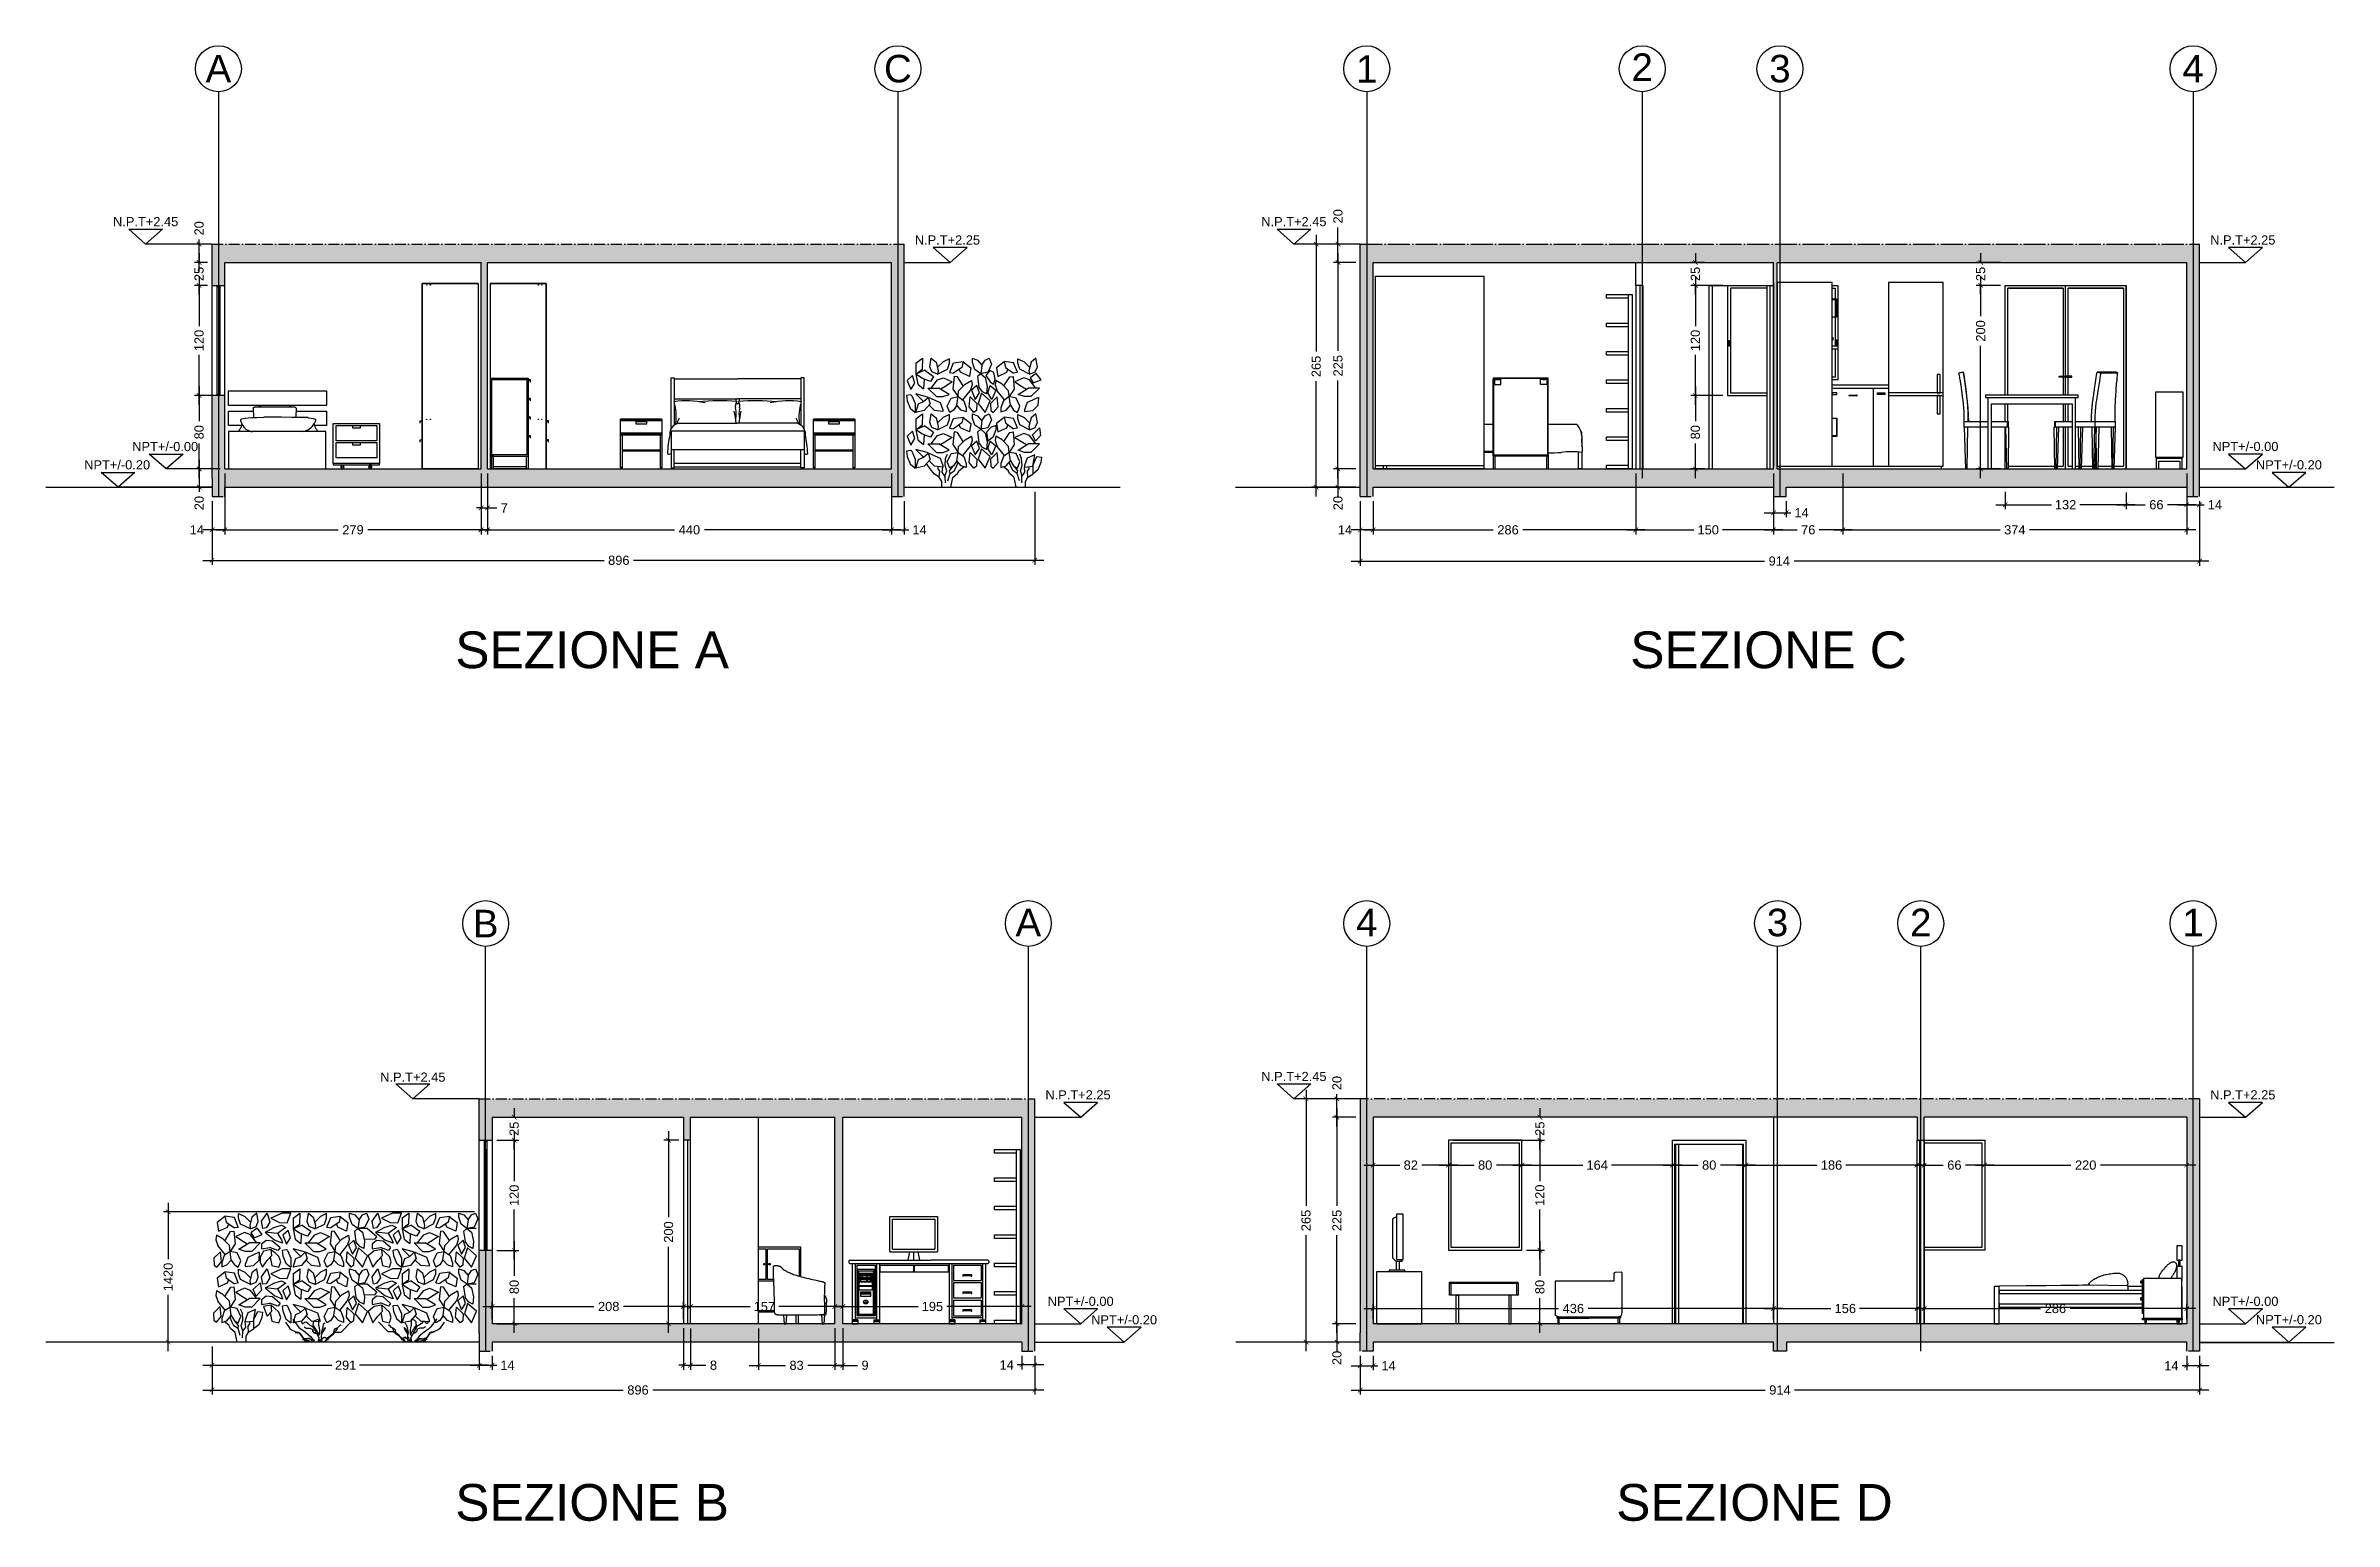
# Model space of a CAD drawing. Header units: millimetres. Extents: x 5639 to 14492, y 750 to 6820.
# Drawn here: x 12000 to 14492, y 5213 to 6820 of the extents above; entities that cross this region are included whole.
import ezdxf
from ezdxf.enums import TextEntityAlignment as Align

# ---------------------------------------------------------------- set-up
doc = ezdxf.new("R2010")
doc.units = ezdxf.units.MM
doc.linetypes.add('ACAD_ISO04W100', pattern=[30, 24, -3, 0, -3])
doc.linetypes.add('ACAD_ISO10W100', pattern=[18, 12, -3, 0, -3])
doc.layers.get('DEFPOINTS').update_dxf_attribs({"color": 210})
for name, color, linetype in [('A-ANNO-SYMB', 3, 'Continuous'), ('A-ANNO-TEXT', 3, 'Continuous'), ('A-DOOR-FULL', 4, 'Continuous'), ('A-ELEV-MBE1', 7, 'Continuous'), ('A-FLOR-LEVL', 7, 'Continuous'), ('A-FURN', 8, 'Continuous'), ('A-GLAZ-FULL', 4, 'Continuous'), ('A-SECT-MCUT', 7, 'Continuous'), ('BASE_SIEPE', 33, 'Continuous'), ('CAMPITURA', 255, 'Continuous'), ('G-ANNO-DIM', 251, 'Continuous'), ('SIEPE', 96, 'Continuous')]:
    doc.layers.add(name, color=color, linetype=linetype)
doc.styles.add('ARIAL', font='arial.ttf')
doc.styles.get("Standard").update_dxf_attribs({"font": 'arial.ttf'})
doc.dimstyles.new('1_1', dxfattribs={"dimtxt": 10, "dimasz": 5, "dimexe": 5, "dimexo": 5, "dimgap": 5, "dimtad": 0, "dimdec": 0, "dimtxsty": 'Standard', "dimblk": 'ARCHTICK', "dimcen": 2.5, "dimdle": 10, "dimadec": 0, "dimazin": 0, "dimtfac": 1, "dimtdec": 0, "dimtmove": 0, "dimatfit": 3, "dimldrblk": 'ARCHTICK', "dimfxl": 1, "dimarcsym": 0})

msp = doc.modelspace()

# ---------------------------------------------------------------- texts
at = {"layer": 'A-ANNO-TEXT', "style": 'ARIAL'}
for s, height, p in [('A', 30, (12188.1, 6780.5)), ('C', 30, (12928, 6780.5)), ('1', 30, (13438.6, 6780.1)), ('2', 30, (13738.6, 6782.1)), ('3', 30, (13888.6, 6780.5)), ('4', 30, (14338.6, 6780.5)), ('N.P.T+2.45', 10, (12108.8, 6623.8)), ('N.P.T+2.45', 10, (13359.3, 6623.8)), ('N.P.T+2.25', 10, (12982, 6603.8)), ('N.P.T+2.25', 10, (14392.7, 6603.8)), ('NPT+/-0.00', 10, (12130.1, 6378.7)), ('NPT+/-0.00', 10, (14395.6, 6378.8)), ('NPT+/-0.20', 10, (14442.9, 6358.8)), ('B', 30, (12479.1, 5848.9)), ('A', 30, (13070.1, 5850.1)), ('4', 30, (13438.6, 5850.1)), ('3', 30, (13886, 5850.1)), ('2', 30, (14042, 5850.1)), ('1', 30, (14338.6, 5850.1)), ('N.P.T+2.45', 10, (13359.3, 5692.3)), ('N.P.T+2.25', 10, (14392.7, 5672.3)), ('NPT+/-0.20', 10, (13174.4, 5427.2)), ('NPT+/-0.00', 10, (14395.6, 5447.3)), ('NPT+/-0.20', 10, (14442.9, 5427.3))]:
    msp.add_text(s, height=height, dxfattribs=at).set_placement(p, align=Align.CENTER)
for s, rotation, p in [('NPT+/-0.20', 359.9996, (12077.8, 6358.8)), ('N.P.T+2.45', 0.0031, (12399.8, 5691.6)), ('N.P.T+2.25', 0.0031, (13124.2, 5672.3)), ('NPT+/-0.00', 0.003, (13127.1, 5447.3))]:
    msp.add_text(s, height=10, rotation=rotation, dxfattribs=at).set_placement(p, align=Align.CENTER)
at = {"layer": 'A-ANNO-TEXT', "char_height": 40, "attachment_point": 1, "style": 'ARIAL'}
for s, width, insert in [('SEZIONE A', 5404.459, (12446, 6182.2)), ('SEZIONE C', 8963.035, (13725.6, 6182.2)), ('SEZIONE B', 6502.947, (12446, 5253.2)), ('SEZIONE D', 6244.475, (13710.3, 5253.2))]:
    msp.add_mtext_dynamic_manual_height_columns(s, width=width, gutter_width=1.26, heights=[0], dxfattribs=dict(at, insert=insert))

# ---------------------------------------------------------------- blocks, each defined once
blk = doc.blocks.new('_ArchTick')
at = {"color": 0, "linetype": 'ByBlock', "const_width": 0.15}
blk.add_lwpolyline([(-0.5, -0.5), (0.5, 0.5)], dxfattribs=at)
blk = doc.blocks.new('*D169')
at = {"layer": 'DEFPOINTS', "color": 0, "transparency": 16777216}
for p in [(13077.1, 6339.3), (12181.1, 6329.3), (13077.1, 6259.7)]:
    blk.add_point(p, dxfattribs=at)
at = {"layer": 'G-ANNO-DIM', "color": 0, "lineweight": -2, "transparency": 16777216}
for p, q in [((13077.1, 6334.3), (13077.1, 6254.7)), ((12181.1, 6324.3), (12181.1, 6254.7)), ((12171.1, 6259.7), (12608.1, 6259.7)), ((13087.1, 6259.7), (12640.2, 6259.7))]:
    blk.add_line(p, q, dxfattribs=at)
at = {"layer": 'G-ANNO-DIM', "color": 0, "lineweight": -2, "transparency": 16777216, "xscale": 5, "yscale": 5, "zscale": 5, "rotation": 180}
blk.add_blockref('_ArchTick', (12181.1, 6259.7), dxfattribs=at)
at = {"layer": 'G-ANNO-DIM', "color": 0, "lineweight": -2, "transparency": 16777216, "xscale": 5, "yscale": 5, "zscale": 5}
blk.add_blockref('_ArchTick', (13077.1, 6259.7), dxfattribs=at)
at = {"layer": 'G-ANNO-DIM', "color": 0, "transparency": 16777216, "insert": (12624.1, 6259.7), "char_height": 10, "attachment_point": 5}
blk.add_mtext('896', dxfattribs=at)
blk = doc.blocks.new('*D106')
at = {"layer": 'DEFPOINTS', "color": 0, "transparency": 16777216}
for p in [(12181.1, 5407.9), (12472.1, 5407.9), (12472.1, 5382.6)]:
    blk.add_point(p, dxfattribs=at)
at = {"layer": 'G-ANNO-DIM', "color": 0, "lineweight": -2, "transparency": 16777216}
for p, q in [((12181.1, 5402.9), (12181.1, 5377.6)), ((12472.1, 5402.9), (12472.1, 5377.6)), ((12171.1, 5382.6), (12311.5, 5382.6)), ((12482.1, 5382.6), (12341.8, 5382.6))]:
    blk.add_line(p, q, dxfattribs=at)
at = {"layer": 'G-ANNO-DIM', "color": 0, "lineweight": -2, "transparency": 16777216, "xscale": 5, "yscale": 5, "zscale": 5}
for p, rotation in [((12181.1, 5382.6), 180.0014990642538), ((12472.1, 5382.6), 0.001499064253767728)]:
    blk.add_blockref('_ArchTick', p, dxfattribs=dict(at, rotation=rotation))
at = {"layer": 'G-ANNO-DIM', "color": 0, "transparency": 16777216, "insert": (12326.6, 5382.6), "char_height": 10, "attachment_point": 5, "rotation": 0.0015}
blk.add_mtext('291', dxfattribs=at)
blk = doc.blocks.new('*D128')
at = {"layer": 'DEFPOINTS', "color": 0, "transparency": 16777216}
for p in [(12859.2, 5446.6), (12702.1, 5427.9), (12859.2, 5427.9)]:
    blk.add_point(p, dxfattribs=at)
at = {"layer": 'G-ANNO-DIM', "color": 0, "lineweight": -2, "transparency": 16777216}
for p, q in [((12692.1, 5446.6), (12767.1, 5446.6)), ((12702.1, 5432.9), (12702.1, 5451.6)), ((12869.2, 5446.6), (12798.2, 5446.6)), ((12859.2, 5432.9), (12859.2, 5451.6))]:
    blk.add_line(p, q, dxfattribs=at)
at = {"layer": 'G-ANNO-DIM', "color": 0, "lineweight": -2, "transparency": 16777216, "xscale": 5, "yscale": 5, "zscale": 5, "rotation": 180}
blk.add_blockref('_ArchTick', (12702.1, 5446.6), dxfattribs=at)
at = {"layer": 'G-ANNO-DIM', "color": 0, "lineweight": -2, "transparency": 16777216, "xscale": 5, "yscale": 5, "zscale": 5}
blk.add_blockref('_ArchTick', (12859.2, 5446.6), dxfattribs=at)
at = {"layer": 'G-ANNO-DIM', "color": 0, "transparency": 16777216, "insert": (12782.6, 5446.6), "char_height": 10, "attachment_point": 5}
blk.add_mtext('157', dxfattribs=at)
blk = doc.blocks.new('*D129')
at = {"layer": 'DEFPOINTS', "color": 0, "transparency": 16777216}
for p in [(13063.1, 5446.6), (12868.1, 5427.9), (13063.1, 5427.9)]:
    blk.add_point(p, dxfattribs=at)
at = {"layer": 'G-ANNO-DIM', "color": 0, "lineweight": -2, "transparency": 16777216}
for p, q in [((12858.1, 5446.6), (12950, 5446.6)), ((12868.1, 5432.9), (12868.1, 5451.6)), ((13073.1, 5446.6), (12981.2, 5446.6)), ((13063.1, 5432.9), (13063.1, 5451.6))]:
    blk.add_line(p, q, dxfattribs=at)
at = {"layer": 'G-ANNO-DIM', "color": 0, "lineweight": -2, "transparency": 16777216, "xscale": 5, "yscale": 5, "zscale": 5}
for p, rotation in [((12868.1, 5446.6), 179.9976907105424), ((13063.1, 5446.6), 359.9976907105424)]:
    blk.add_blockref('_ArchTick', p, dxfattribs=dict(at, rotation=rotation))
at = {"layer": 'G-ANNO-DIM', "color": 0, "transparency": 16777216, "insert": (12965.6, 5446.6), "char_height": 10, "attachment_point": 5, "rotation": 359.9977}
blk.add_mtext('195', dxfattribs=at)
blk = doc.blocks.new('*D130')
at = {"layer": 'DEFPOINTS', "color": 0, "transparency": 16777216}
for p in [(13063.1, 5397.9), (13077.1, 5397.9), (13063.1, 5383)]:
    blk.add_point(p, dxfattribs=at)
at = {"layer": 'G-ANNO-DIM', "color": 0, "lineweight": -2, "transparency": 16777216}
for p, q in [((13063.1, 5392.9), (13063.1, 5378)), ((13077.1, 5392.9), (13077.1, 5378)), ((13063.1, 5383), (13058.1, 5383)), ((13087.1, 5383), (13063.1, 5383))]:
    blk.add_line(p, q, dxfattribs=at)
at = {"layer": 'G-ANNO-DIM', "color": 0, "lineweight": -2, "transparency": 16777216, "xscale": 5, "yscale": 5, "zscale": 5}
for p, rotation in [((13063.1, 5383), 180.0014990644752), ((13077.1, 5383), 0.001499064475112277)]:
    blk.add_blockref('_ArchTick', p, dxfattribs=dict(at, rotation=rotation))
at = {"layer": 'G-ANNO-DIM', "color": 0, "transparency": 16777216, "insert": (13046.5, 5383), "char_height": 10, "attachment_point": 5, "rotation": 0.0015}
blk.add_mtext('14', dxfattribs=at)
blk = doc.blocks.new('*D131')
at = {"layer": 'DEFPOINTS', "color": 0, "transparency": 16777216}
for p in [(12181.1, 5407.9), (13077.1, 5397.9), (12181.1, 5355.6)]:
    blk.add_point(p, dxfattribs=at)
at = {"layer": 'G-ANNO-DIM', "color": 0, "lineweight": -2, "transparency": 16777216}
for p, q in [((12181.1, 5402.9), (12181.1, 5350.6)), ((13077.1, 5392.9), (13077.1, 5350.6)), ((12171.1, 5355.6), (12628.9, 5355.6)), ((13087.1, 5355.6), (12661, 5355.6))]:
    blk.add_line(p, q, dxfattribs=at)
at = {"layer": 'G-ANNO-DIM', "color": 0, "lineweight": -2, "transparency": 16777216, "xscale": 5, "yscale": 5, "zscale": 5, "rotation": 180}
blk.add_blockref('_ArchTick', (12181.1, 5355.6), dxfattribs=at)
at = {"layer": 'G-ANNO-DIM', "color": 0, "lineweight": -2, "transparency": 16777216, "xscale": 5, "yscale": 5, "zscale": 5}
blk.add_blockref('_ArchTick', (13077.1, 5355.6), dxfattribs=at)
at = {"layer": 'G-ANNO-DIM', "color": 0, "transparency": 16777216, "insert": (12645, 5355.6), "char_height": 10, "attachment_point": 5}
blk.add_mtext('896', dxfattribs=at)
blk = doc.blocks.new('*D132')
at = {"layer": 'DEFPOINTS', "color": 0, "transparency": 16777216}
for p in [(12486.1, 5507.8), (12510.2, 5507.8), (12486.1, 5427.9)]:
    blk.add_point(p, dxfattribs=at)
at = {"layer": 'G-ANNO-DIM', "color": 0, "lineweight": -2, "transparency": 16777216}
for p, q in [((12491.1, 5507.8), (12515.2, 5507.8)), ((12510.2, 5517.8), (12510.2, 5480)), ((12510.2, 5417.9), (12510.2, 5455.7)), ((12491.1, 5427.9), (12515.2, 5427.9))]:
    blk.add_line(p, q, dxfattribs=at)
at = {"layer": 'G-ANNO-DIM', "color": 0, "lineweight": -2, "transparency": 16777216, "xscale": 5, "yscale": 5, "zscale": 5}
for p, rotation in [((12510.2, 5507.8), 90), ((12510.2, 5427.9), 270)]:
    blk.add_blockref('_ArchTick', p, dxfattribs=dict(at, rotation=rotation))
at = {"layer": 'G-ANNO-DIM', "color": 0, "transparency": 16777216, "insert": (12510.2, 5467.9), "char_height": 10, "attachment_point": 5, "rotation": 90}
blk.add_mtext('80', dxfattribs=at)
blk = doc.blocks.new('*D133')
at = {"layer": 'DEFPOINTS', "color": 0, "transparency": 16777216}
for p in [(12486.1, 5627.8), (12510.2, 5627.8), (12486.1, 5507.8)]:
    blk.add_point(p, dxfattribs=at)
at = {"layer": 'G-ANNO-DIM', "color": 0, "lineweight": -2, "transparency": 16777216}
for p, q in [((12510.2, 5637.8), (12510.2, 5583.4)), ((12491.1, 5627.8), (12515.2, 5627.8)), ((12510.2, 5497.8), (12510.2, 5552.3)), ((12491.1, 5507.8), (12515.2, 5507.8))]:
    blk.add_line(p, q, dxfattribs=at)
at = {"layer": 'G-ANNO-DIM', "color": 0, "lineweight": -2, "transparency": 16777216, "xscale": 5, "yscale": 5, "zscale": 5}
for p, rotation in [((12510.2, 5627.8), 90), ((12510.2, 5507.8), 270)]:
    blk.add_blockref('_ArchTick', p, dxfattribs=dict(at, rotation=rotation))
at = {"layer": 'G-ANNO-DIM', "color": 0, "transparency": 16777216, "insert": (12510.2, 5567.8), "char_height": 10, "attachment_point": 5, "rotation": 90}
blk.add_mtext('120', dxfattribs=at)
blk = doc.blocks.new('*D67')
at = {"layer": 'DEFPOINTS', "color": 0, "transparency": 16777216}
for p in [(12486.1, 5652.8), (12486.1, 5627.8), (12510.2, 5627.8)]:
    blk.add_point(p, dxfattribs=at)
at = {"layer": 'G-ANNO-DIM', "color": 0, "lineweight": -2, "transparency": 16777216}
for p, q in [((12510.2, 5662.8), (12510.2, 5652.6)), ((12491.1, 5652.8), (12515.2, 5652.8)), ((12491.1, 5627.8), (12515.2, 5627.8)), ((12510.2, 5617.8), (12510.2, 5628.1))]:
    blk.add_line(p, q, dxfattribs=at)
at = {"layer": 'G-ANNO-DIM', "color": 0, "lineweight": -2, "transparency": 16777216, "xscale": 5, "yscale": 5, "zscale": 5}
for p, rotation in [((12510.2, 5652.8), 90), ((12510.2, 5627.8), 270)]:
    blk.add_blockref('_ArchTick', p, dxfattribs=dict(at, rotation=rotation))
at = {"layer": 'G-ANNO-DIM', "color": 0, "transparency": 16777216, "insert": (12510.2, 5640.3), "char_height": 10, "attachment_point": 5, "rotation": 90}
blk.add_mtext('25', dxfattribs=at)
blk = doc.blocks.new('*D68')
at = {"layer": 'DEFPOINTS', "color": 0, "transparency": 16777216}
for p in [(12133.4, 5549.7), (12472.1, 5549.7), (12472.1, 5407.9)]:
    blk.add_point(p, dxfattribs=at)
at = {"layer": 'G-ANNO-DIM', "color": 0, "lineweight": -2, "transparency": 16777216}
for p, q in [((12133.4, 5559.7), (12133.4, 5498.2)), ((12467.1, 5549.7), (12128.4, 5549.7)), ((12133.4, 5397.9), (12133.4, 5459.4)), ((12467.1, 5407.9), (12128.4, 5407.9))]:
    blk.add_line(p, q, dxfattribs=at)
at = {"layer": 'G-ANNO-DIM', "color": 0, "lineweight": -2, "transparency": 16777216, "xscale": 5, "yscale": 5, "zscale": 5}
for p, rotation in [((12133.4, 5549.7), 90), ((12133.4, 5407.9), 270)]:
    blk.add_blockref('_ArchTick', p, dxfattribs=dict(at, rotation=rotation))
at = {"layer": 'G-ANNO-DIM', "color": 0, "transparency": 16777216, "insert": (12133.4, 5478.8), "char_height": 10, "attachment_point": 5, "rotation": 90}
blk.add_mtext('1420', dxfattribs=at)
blk = doc.blocks.new('*D134')
at = {"layer": 'DEFPOINTS', "color": 0, "transparency": 16777216}
for p in [(12167, 6439.3), (12195.1, 6439.3), (12195.1, 6359.3)]:
    blk.add_point(p, dxfattribs=at)
at = {"layer": 'G-ANNO-DIM', "color": 0, "lineweight": -2, "transparency": 16777216}
for p, q in [((12190.1, 6439.3), (12162, 6439.3)), ((12167, 6449.3), (12167, 6411.5)), ((12167, 6349.3), (12167, 6387.2)), ((12190.1, 6359.3), (12162, 6359.3))]:
    blk.add_line(p, q, dxfattribs=at)
at = {"layer": 'G-ANNO-DIM', "color": 0, "lineweight": -2, "transparency": 16777216, "xscale": 5, "yscale": 5, "zscale": 5}
for p, rotation in [((12167, 6439.3), 90), ((12167, 6359.3), 270)]:
    blk.add_blockref('_ArchTick', p, dxfattribs=dict(at, rotation=rotation))
at = {"layer": 'G-ANNO-DIM', "color": 0, "transparency": 16777216, "insert": (12167, 6399.3), "char_height": 10, "attachment_point": 5, "rotation": 90}
blk.add_mtext('80', dxfattribs=at)
blk = doc.blocks.new('*D135')
at = {"layer": 'DEFPOINTS', "color": 0, "transparency": 16777216}
for p in [(12181.1, 6559.3), (12167, 6439.3), (12181.1, 6439.3)]:
    blk.add_point(p, dxfattribs=at)
at = {"layer": 'G-ANNO-DIM', "color": 0, "lineweight": -2, "transparency": 16777216}
for p, q in [((12176.1, 6559.3), (12162, 6559.3)), ((12167, 6569.3), (12167, 6514.9)), ((12167, 6429.3), (12167, 6483.8)), ((12176.1, 6439.3), (12162, 6439.3))]:
    blk.add_line(p, q, dxfattribs=at)
at = {"layer": 'G-ANNO-DIM', "color": 0, "lineweight": -2, "transparency": 16777216, "xscale": 5, "yscale": 5, "zscale": 5}
for p, rotation in [((12167, 6559.3), 90), ((12167, 6439.3), 270)]:
    blk.add_blockref('_ArchTick', p, dxfattribs=dict(at, rotation=rotation))
at = {"layer": 'G-ANNO-DIM', "color": 0, "transparency": 16777216, "insert": (12167, 6499.3), "char_height": 10, "attachment_point": 5, "rotation": 90}
blk.add_mtext('120', dxfattribs=at)
blk = doc.blocks.new('*D136')
at = {"layer": 'DEFPOINTS', "color": 0, "transparency": 16777216}
for p in [(12181.1, 6329.3), (12195.1, 6329.3), (12195.1, 6292.9)]:
    blk.add_point(p, dxfattribs=at)
at = {"layer": 'G-ANNO-DIM', "color": 0, "lineweight": -2, "transparency": 16777216}
for p, q in [((12181.1, 6324.3), (12181.1, 6287.9)), ((12195.1, 6324.3), (12195.1, 6287.9)), ((12195.1, 6292.9), (12171.1, 6292.9)), ((12181.1, 6292.9), (12176.1, 6292.9))]:
    blk.add_line(p, q, dxfattribs=at)
at = {"layer": 'G-ANNO-DIM', "color": 0, "lineweight": -2, "transparency": 16777216, "xscale": 5, "yscale": 5, "zscale": 5, "rotation": 180}
blk.add_blockref('_ArchTick', (12181.1, 6292.9), dxfattribs=at)
at = {"layer": 'G-ANNO-DIM', "color": 0, "lineweight": -2, "transparency": 16777216, "xscale": 5, "yscale": 5, "zscale": 5}
blk.add_blockref('_ArchTick', (12195.1, 6292.9), dxfattribs=at)
at = {"layer": 'G-ANNO-DIM', "color": 0, "transparency": 16777216, "insert": (12164.5, 6292.9), "char_height": 10, "attachment_point": 5}
blk.add_mtext('14', dxfattribs=at)
blk = doc.blocks.new('*D137')
at = {"layer": 'DEFPOINTS', "color": 0, "transparency": 16777216}
for p in [(12195.1, 6359.3), (12474.1, 6359.3), (12474.1, 6292.9)]:
    blk.add_point(p, dxfattribs=at)
at = {"layer": 'G-ANNO-DIM', "color": 0, "lineweight": -2, "transparency": 16777216}
for p, q in [((12195.1, 6354.3), (12195.1, 6287.9)), ((12474.1, 6354.3), (12474.1, 6287.9)), ((12185.1, 6292.9), (12318.5, 6292.9)), ((12484.1, 6292.9), (12350.7, 6292.9))]:
    blk.add_line(p, q, dxfattribs=at)
at = {"layer": 'G-ANNO-DIM', "color": 0, "lineweight": -2, "transparency": 16777216, "xscale": 5, "yscale": 5, "zscale": 5, "rotation": 180}
blk.add_blockref('_ArchTick', (12195.1, 6292.9), dxfattribs=at)
at = {"layer": 'G-ANNO-DIM', "color": 0, "lineweight": -2, "transparency": 16777216, "xscale": 5, "yscale": 5, "zscale": 5}
blk.add_blockref('_ArchTick', (12474.1, 6292.9), dxfattribs=at)
at = {"layer": 'G-ANNO-DIM', "color": 0, "transparency": 16777216, "insert": (12334.6, 6292.9), "char_height": 10, "attachment_point": 5}
blk.add_mtext('279', dxfattribs=at)
blk = doc.blocks.new('*D138')
at = {"layer": 'DEFPOINTS', "color": 0, "transparency": 16777216}
for p in [(12481.1, 6359.3), (12921, 6359.3), (12921, 6292.9)]:
    blk.add_point(p, dxfattribs=at)
at = {"layer": 'G-ANNO-DIM', "color": 0, "lineweight": -2, "transparency": 16777216}
for p, q in [((12481.1, 6354.3), (12481.1, 6287.9)), ((12921, 6354.3), (12921, 6287.9)), ((12471.1, 6292.9), (12684.8, 6292.9)), ((12931, 6292.9), (12717.3, 6292.9))]:
    blk.add_line(p, q, dxfattribs=at)
at = {"layer": 'G-ANNO-DIM', "color": 0, "lineweight": -2, "transparency": 16777216, "xscale": 5, "yscale": 5, "zscale": 5, "rotation": 180}
blk.add_blockref('_ArchTick', (12481.1, 6292.9), dxfattribs=at)
at = {"layer": 'G-ANNO-DIM', "color": 0, "lineweight": -2, "transparency": 16777216, "xscale": 5, "yscale": 5, "zscale": 5}
blk.add_blockref('_ArchTick', (12921, 6292.9), dxfattribs=at)
at = {"layer": 'G-ANNO-DIM', "color": 0, "transparency": 16777216, "insert": (12701, 6292.9), "char_height": 10, "attachment_point": 5}
blk.add_mtext('440', dxfattribs=at)
blk = doc.blocks.new('*D139')
at = {"layer": 'DEFPOINTS', "color": 0, "transparency": 16777216}
for p in [(12921, 6329.3), (12935, 6329.3), (12935, 6292.9)]:
    blk.add_point(p, dxfattribs=at)
at = {"layer": 'G-ANNO-DIM', "color": 0, "lineweight": -2, "transparency": 16777216}
for p, q in [((12921, 6324.3), (12921, 6287.9)), ((12935, 6324.3), (12935, 6287.9)), ((12911, 6292.9), (12935, 6292.9)), ((12935, 6292.9), (12940, 6292.9))]:
    blk.add_line(p, q, dxfattribs=at)
at = {"layer": 'G-ANNO-DIM', "color": 0, "lineweight": -2, "transparency": 16777216, "xscale": 5, "yscale": 5, "zscale": 5, "rotation": 180}
blk.add_blockref('_ArchTick', (12921, 6292.9), dxfattribs=at)
at = {"layer": 'G-ANNO-DIM', "color": 0, "lineweight": -2, "transparency": 16777216, "xscale": 5, "yscale": 5, "zscale": 5}
blk.add_blockref('_ArchTick', (12935, 6292.9), dxfattribs=at)
at = {"layer": 'G-ANNO-DIM', "color": 0, "transparency": 16777216, "insert": (12951.6, 6292.9), "char_height": 10, "attachment_point": 5}
blk.add_mtext('14', dxfattribs=at)
blk = doc.blocks.new('*D140')
at = {"layer": 'DEFPOINTS', "color": 0, "transparency": 16777216}
for p in [(13431.6, 5397.9), (13445.6, 5397.9), (13445.6, 5382.1)]:
    blk.add_point(p, dxfattribs=at)
at = {"layer": 'G-ANNO-DIM', "color": 0, "lineweight": -2, "transparency": 16777216}
for p, q in [((13431.6, 5392.9), (13431.6, 5377.1)), ((13445.6, 5392.9), (13445.6, 5377.1)), ((13421.6, 5382.1), (13445.6, 5382.1)), ((13445.6, 5382.1), (13450.6, 5382.1))]:
    blk.add_line(p, q, dxfattribs=at)
at = {"layer": 'G-ANNO-DIM', "color": 0, "lineweight": -2, "transparency": 16777216, "xscale": 5, "yscale": 5, "zscale": 5, "rotation": 180}
blk.add_blockref('_ArchTick', (13431.6, 5382.1), dxfattribs=at)
at = {"layer": 'G-ANNO-DIM', "color": 0, "lineweight": -2, "transparency": 16777216, "xscale": 5, "yscale": 5, "zscale": 5}
blk.add_blockref('_ArchTick', (13445.6, 5382.1), dxfattribs=at)
at = {"layer": 'G-ANNO-DIM', "color": 0, "transparency": 16777216, "insert": (13462.3, 5382.1), "char_height": 10, "attachment_point": 5}
blk.add_mtext('14', dxfattribs=at)
blk = doc.blocks.new('*D141')
at = {"layer": 'DEFPOINTS', "color": 0, "transparency": 16777216}
for p in [(13881.6, 5444.4), (13445.6, 5427.9), (13881.6, 5427.9)]:
    blk.add_point(p, dxfattribs=at)
at = {"layer": 'G-ANNO-DIM', "color": 0, "lineweight": -2, "transparency": 16777216}
for p, q in [((13435.6, 5444.4), (13647.4, 5444.4)), ((13445.6, 5432.9), (13445.6, 5449.4)), ((13891.6, 5444.4), (13679.9, 5444.4)), ((13881.6, 5432.9), (13881.6, 5449.4))]:
    blk.add_line(p, q, dxfattribs=at)
at = {"layer": 'G-ANNO-DIM', "color": 0, "lineweight": -2, "transparency": 16777216, "xscale": 5, "yscale": 5, "zscale": 5, "rotation": 180}
blk.add_blockref('_ArchTick', (13445.6, 5444.4), dxfattribs=at)
at = {"layer": 'G-ANNO-DIM', "color": 0, "lineweight": -2, "transparency": 16777216, "xscale": 5, "yscale": 5, "zscale": 5}
blk.add_blockref('_ArchTick', (13881.6, 5444.4), dxfattribs=at)
at = {"layer": 'G-ANNO-DIM', "color": 0, "transparency": 16777216, "insert": (13663.6, 5444.4), "char_height": 10, "attachment_point": 5}
blk.add_mtext('436', dxfattribs=at)
blk = doc.blocks.new('*D142')
at = {"layer": 'DEFPOINTS', "color": 0, "transparency": 16777216}
for p in [(14331.6, 5397.9), (14345.6, 5397.9), (14331.6, 5382.1)]:
    blk.add_point(p, dxfattribs=at)
at = {"layer": 'G-ANNO-DIM', "color": 0, "lineweight": -2, "transparency": 16777216}
for p, q in [((14331.6, 5392.9), (14331.6, 5377.1)), ((14345.6, 5392.9), (14345.6, 5377.1)), ((14331.6, 5382.1), (14326.6, 5382.1)), ((14355.6, 5382.1), (14331.6, 5382.1))]:
    blk.add_line(p, q, dxfattribs=at)
at = {"layer": 'G-ANNO-DIM', "color": 0, "lineweight": -2, "transparency": 16777216, "xscale": 5, "yscale": 5, "zscale": 5, "rotation": 180}
blk.add_blockref('_ArchTick', (14331.6, 5382.1), dxfattribs=at)
at = {"layer": 'G-ANNO-DIM', "color": 0, "lineweight": -2, "transparency": 16777216, "xscale": 5, "yscale": 5, "zscale": 5}
blk.add_blockref('_ArchTick', (14345.6, 5382.1), dxfattribs=at)
at = {"layer": 'G-ANNO-DIM', "color": 0, "transparency": 16777216, "insert": (14314.9, 5382.1), "char_height": 10, "attachment_point": 5}
blk.add_mtext('14', dxfattribs=at)
blk = doc.blocks.new('*D143')
at = {"layer": 'DEFPOINTS', "color": 0, "transparency": 16777216}
for p in [(13431.6, 5397.9), (14345.6, 5397.9), (14345.6, 5355.6)]:
    blk.add_point(p, dxfattribs=at)
at = {"layer": 'G-ANNO-DIM', "color": 0, "lineweight": -2, "transparency": 16777216}
for p, q in [((13431.6, 5392.9), (13431.6, 5350.6)), ((14345.6, 5392.9), (14345.6, 5350.6)), ((13421.6, 5355.6), (13872.6, 5355.6)), ((14355.6, 5355.6), (13904.6, 5355.6))]:
    blk.add_line(p, q, dxfattribs=at)
at = {"layer": 'G-ANNO-DIM', "color": 0, "lineweight": -2, "transparency": 16777216, "xscale": 5, "yscale": 5, "zscale": 5, "rotation": 180}
blk.add_blockref('_ArchTick', (13431.6, 5355.6), dxfattribs=at)
at = {"layer": 'G-ANNO-DIM', "color": 0, "lineweight": -2, "transparency": 16777216, "xscale": 5, "yscale": 5, "zscale": 5}
blk.add_blockref('_ArchTick', (14345.6, 5355.6), dxfattribs=at)
at = {"layer": 'G-ANNO-DIM', "color": 0, "transparency": 16777216, "insert": (13888.6, 5355.6), "char_height": 10, "attachment_point": 5}
blk.add_mtext('914', dxfattribs=at)
blk = doc.blocks.new('*D69')
at = {"layer": 'DEFPOINTS', "color": 0, "transparency": 16777216}
for p in [(13607.6, 5507.9), (13627.2, 5427.9), (13627.2, 5427.9)]:
    blk.add_point(p, dxfattribs=at)
at = {"layer": 'G-ANNO-DIM', "color": 0, "lineweight": -2, "transparency": 16777216}
for p, q in [((13612.6, 5507.9), (13632.2, 5507.9)), ((13627.2, 5517.9), (13627.2, 5480)), ((13627.2, 5417.9), (13627.2, 5455.7))]:
    blk.add_line(p, q, dxfattribs=at)
at = {"layer": 'G-ANNO-DIM', "color": 0, "lineweight": -2, "transparency": 16777216, "xscale": 5, "yscale": 5, "zscale": 5}
for p, rotation in [((13627.2, 5507.9), 90), ((13627.2, 5427.9), 270)]:
    blk.add_blockref('_ArchTick', p, dxfattribs=dict(at, rotation=rotation))
at = {"layer": 'G-ANNO-DIM', "color": 0, "transparency": 16777216, "insert": (13627.2, 5467.9), "char_height": 10, "attachment_point": 5, "rotation": 90}
blk.add_mtext('80', dxfattribs=at)
blk = doc.blocks.new('*D144')
at = {"layer": 'DEFPOINTS', "color": 0, "transparency": 16777216}
for p in [(13527.6, 5627.9), (13627.2, 5627.9), (13607.6, 5507.9)]:
    blk.add_point(p, dxfattribs=at)
at = {"layer": 'G-ANNO-DIM', "color": 0, "lineweight": -2, "transparency": 16777216}
for p, q in [((13627.2, 5637.9), (13627.2, 5583.4)), ((13532.6, 5627.9), (13632.2, 5627.9)), ((13627.2, 5497.9), (13627.2, 5552.3)), ((13612.6, 5507.9), (13632.2, 5507.9))]:
    blk.add_line(p, q, dxfattribs=at)
at = {"layer": 'G-ANNO-DIM', "color": 0, "lineweight": -2, "transparency": 16777216, "xscale": 5, "yscale": 5, "zscale": 5}
for p, rotation in [((13627.2, 5627.9), 90), ((13627.2, 5507.9), 270)]:
    blk.add_blockref('_ArchTick', p, dxfattribs=dict(at, rotation=rotation))
at = {"layer": 'G-ANNO-DIM', "color": 0, "transparency": 16777216, "insert": (13627.2, 5567.9), "char_height": 10, "attachment_point": 5, "rotation": 90}
blk.add_mtext('120', dxfattribs=at)
blk = doc.blocks.new('*D70')
at = {"layer": 'DEFPOINTS', "color": 0, "transparency": 16777216}
for p in [(13627.2, 5652.9), (13628.2, 5652.9), (13607.6, 5627.9)]:
    blk.add_point(p, dxfattribs=at)
at = {"layer": 'G-ANNO-DIM', "color": 0, "lineweight": -2, "transparency": 16777216}
for p, q in [((13627.2, 5662.9), (13627.2, 5652.6)), ((13623.2, 5652.9), (13622.2, 5652.9)), ((13612.6, 5627.9), (13632.2, 5627.9)), ((13627.2, 5617.9), (13627.2, 5628.1))]:
    blk.add_line(p, q, dxfattribs=at)
at = {"layer": 'G-ANNO-DIM', "color": 0, "lineweight": -2, "transparency": 16777216, "xscale": 5, "yscale": 5, "zscale": 5}
for p, rotation in [((13627.2, 5652.9), 90), ((13627.2, 5627.9), 270)]:
    blk.add_blockref('_ArchTick', p, dxfattribs=dict(at, rotation=rotation))
at = {"layer": 'G-ANNO-DIM', "color": 0, "transparency": 16777216, "insert": (13627.2, 5640.4), "char_height": 10, "attachment_point": 5, "rotation": 90}
blk.add_mtext('25', dxfattribs=at)
blk = doc.blocks.new('*D145')
at = {"layer": 'DEFPOINTS', "color": 0, "transparency": 16777216}
for p in [(13431.6, 6329.3), (14345.6, 6329.3), (14345.6, 6258.9)]:
    blk.add_point(p, dxfattribs=at)
at = {"layer": 'G-ANNO-DIM', "color": 0, "lineweight": -2, "transparency": 16777216}
for p, q in [((13431.6, 6324.3), (13431.6, 6253.9)), ((14345.6, 6324.3), (14345.6, 6253.9)), ((13421.6, 6258.9), (13871.9, 6258.9)), ((14355.6, 6258.9), (13904, 6258.9))]:
    blk.add_line(p, q, dxfattribs=at)
at = {"layer": 'G-ANNO-DIM', "color": 0, "lineweight": -2, "transparency": 16777216, "xscale": 5, "yscale": 5, "zscale": 5, "rotation": 180}
blk.add_blockref('_ArchTick', (13431.6, 6258.9), dxfattribs=at)
at = {"layer": 'G-ANNO-DIM', "color": 0, "lineweight": -2, "transparency": 16777216, "xscale": 5, "yscale": 5, "zscale": 5}
blk.add_blockref('_ArchTick', (14345.6, 6258.9), dxfattribs=at)
at = {"layer": 'G-ANNO-DIM', "color": 0, "transparency": 16777216, "insert": (13887.9, 6258.9), "char_height": 10, "attachment_point": 5}
blk.add_mtext('914', dxfattribs=at)
blk = doc.blocks.new('*D71')
at = {"layer": 'DEFPOINTS', "color": 0, "transparency": 16777216}
for p in [(13431.6, 6329.3), (13445.6, 6329.3), (13445.6, 6292.9)]:
    blk.add_point(p, dxfattribs=at)
at = {"layer": 'G-ANNO-DIM', "color": 0, "lineweight": -2, "transparency": 16777216}
for p, q in [((13431.6, 6324.3), (13431.6, 6287.9)), ((13445.6, 6324.3), (13445.6, 6287.9)), ((13445.6, 6292.9), (13421.6, 6292.9)), ((13431.6, 6292.9), (13426.6, 6292.9))]:
    blk.add_line(p, q, dxfattribs=at)
at = {"layer": 'G-ANNO-DIM', "color": 0, "lineweight": -2, "transparency": 16777216, "xscale": 5, "yscale": 5, "zscale": 5, "rotation": 180}
blk.add_blockref('_ArchTick', (13431.6, 6292.9), dxfattribs=at)
at = {"layer": 'G-ANNO-DIM', "color": 0, "lineweight": -2, "transparency": 16777216, "xscale": 5, "yscale": 5, "zscale": 5}
blk.add_blockref('_ArchTick', (13445.6, 6292.9), dxfattribs=at)
at = {"layer": 'G-ANNO-DIM', "color": 0, "transparency": 16777216, "insert": (13414.9, 6292.9), "char_height": 10, "attachment_point": 5}
blk.add_mtext('14', dxfattribs=at)
blk = doc.blocks.new('*D72')
at = {"layer": 'DEFPOINTS', "color": 0, "transparency": 16777216}
for p in [(14331.6, 6329.3), (14345.6, 6329.3), (14345.6, 6320.3)]:
    blk.add_point(p, dxfattribs=at)
at = {"layer": 'G-ANNO-DIM', "color": 0, "lineweight": -2, "transparency": 16777216}
for p, q in [((14321.6, 6320.3), (14345.6, 6320.3)), ((14331.6, 6324.3), (14331.6, 6315.3)), ((14345.6, 6324.3), (14345.6, 6315.3)), ((14345.6, 6320.3), (14350.6, 6320.3))]:
    blk.add_line(p, q, dxfattribs=at)
at = {"layer": 'G-ANNO-DIM', "color": 0, "lineweight": -2, "transparency": 16777216, "xscale": 5, "yscale": 5, "zscale": 5, "rotation": 180}
blk.add_blockref('_ArchTick', (14331.6, 6320.3), dxfattribs=at)
at = {"layer": 'G-ANNO-DIM', "color": 0, "lineweight": -2, "transparency": 16777216, "xscale": 5, "yscale": 5, "zscale": 5}
blk.add_blockref('_ArchTick', (14345.6, 6320.3), dxfattribs=at)
at = {"layer": 'G-ANNO-DIM', "color": 0, "transparency": 16777216, "insert": (14362.3, 6320.3), "char_height": 10, "attachment_point": 5}
blk.add_mtext('14', dxfattribs=at)
blk = doc.blocks.new('*D73')
at = {"layer": 'DEFPOINTS', "color": 0, "transparency": 16777216}
for p in [(13731.6, 6339.3), (13445.6, 6304.7), (13445.6, 6292.9)]:
    blk.add_point(p, dxfattribs=at)
at = {"layer": 'G-ANNO-DIM', "color": 0, "lineweight": -2, "transparency": 16777216}
for p, q in [((13731.6, 6334.3), (13731.6, 6287.9)), ((13435.6, 6292.9), (13576.3, 6292.9)), ((13445.6, 6299.7), (13445.6, 6287.9)), ((13741.6, 6292.9), (13608.6, 6292.9))]:
    blk.add_line(p, q, dxfattribs=at)
at = {"layer": 'G-ANNO-DIM', "color": 0, "lineweight": -2, "transparency": 16777216, "xscale": 5, "yscale": 5, "zscale": 5, "rotation": 180}
blk.add_blockref('_ArchTick', (13445.6, 6292.9), dxfattribs=at)
at = {"layer": 'G-ANNO-DIM', "color": 0, "lineweight": -2, "transparency": 16777216, "xscale": 5, "yscale": 5, "zscale": 5}
blk.add_blockref('_ArchTick', (13731.6, 6292.9), dxfattribs=at)
at = {"layer": 'G-ANNO-DIM', "color": 0, "transparency": 16777216, "insert": (13592.5, 6292.9), "char_height": 10, "attachment_point": 5}
blk.add_mtext('286', dxfattribs=at)
blk = doc.blocks.new('*D146')
at = {"layer": 'DEFPOINTS', "color": 0, "transparency": 16777216}
for p in [(12486.1, 5446.6), (12486.1, 5427.9), (12694.4, 5427.9)]:
    blk.add_point(p, dxfattribs=at)
at = {"layer": 'G-ANNO-DIM', "color": 0, "lineweight": -2, "transparency": 16777216}
for p, q in [((12476.1, 5446.6), (12596.9, 5446.6)), ((12486.1, 5432.9), (12486.1, 5451.6)), ((12704.4, 5446.6), (12629.2, 5446.6)), ((12694.4, 5432.9), (12694.4, 5451.6))]:
    blk.add_line(p, q, dxfattribs=at)
at = {"layer": 'G-ANNO-DIM', "color": 0, "lineweight": -2, "transparency": 16777216, "xscale": 5, "yscale": 5, "zscale": 5, "rotation": 180}
blk.add_blockref('_ArchTick', (12486.1, 5446.6), dxfattribs=at)
at = {"layer": 'G-ANNO-DIM', "color": 0, "lineweight": -2, "transparency": 16777216, "xscale": 5, "yscale": 5, "zscale": 5}
blk.add_blockref('_ArchTick', (12694.4, 5446.6), dxfattribs=at)
at = {"layer": 'G-ANNO-DIM', "color": 0, "transparency": 16777216, "insert": (12613.1, 5446.6), "char_height": 10, "attachment_point": 5}
blk.add_mtext('208', dxfattribs=at)
blk = doc.blocks.new('*D147')
at = {"layer": 'DEFPOINTS', "color": 0, "transparency": 16777216}
for p in [(12472.1, 5397.9), (12486.1, 5397.9), (12486.1, 5382.6)]:
    blk.add_point(p, dxfattribs=at)
at = {"layer": 'G-ANNO-DIM', "color": 0, "lineweight": -2, "transparency": 16777216}
for p, q in [((12472.1, 5392.9), (12472.1, 5377.6)), ((12486.1, 5392.9), (12486.1, 5377.6)), ((12462.1, 5382.6), (12486.1, 5382.6)), ((12486.1, 5382.6), (12491.1, 5382.6))]:
    blk.add_line(p, q, dxfattribs=at)
at = {"layer": 'G-ANNO-DIM', "color": 0, "lineweight": -2, "transparency": 16777216, "xscale": 5, "yscale": 5, "zscale": 5, "rotation": 180}
blk.add_blockref('_ArchTick', (12472.1, 5382.6), dxfattribs=at)
at = {"layer": 'G-ANNO-DIM', "color": 0, "lineweight": -2, "transparency": 16777216, "xscale": 5, "yscale": 5, "zscale": 5}
blk.add_blockref('_ArchTick', (12486.1, 5382.6), dxfattribs=at)
at = {"layer": 'G-ANNO-DIM', "color": 0, "transparency": 16777216, "insert": (12502.8, 5382.6), "char_height": 10, "attachment_point": 5}
blk.add_mtext('14', dxfattribs=at)
blk = doc.blocks.new('*D148')
at = {"layer": 'DEFPOINTS', "color": 0, "transparency": 16777216}
for p in [(12694.4, 5427.9), (12702.1, 5427.8), (12702.1, 5382.6)]:
    blk.add_point(p, dxfattribs=at)
at = {"layer": 'G-ANNO-DIM', "color": 0, "lineweight": -2, "transparency": 16777216}
for p, q in [((12694.4, 5422.9), (12694.4, 5377.6)), ((12702.1, 5422.8), (12702.1, 5377.6)), ((12694.4, 5382.6), (12689.4, 5382.6)), ((12694.4, 5382.6), (12702.1, 5382.6)), ((12702.1, 5382.6), (12718.9, 5382.6))]:
    blk.add_line(p, q, dxfattribs=at)
at = {"layer": 'G-ANNO-DIM', "color": 0, "lineweight": -2, "transparency": 16777216, "xscale": 5, "yscale": 5, "zscale": 5}
blk.add_blockref('_ArchTick', (12694.4, 5382.6), dxfattribs=at)
at = {"layer": 'G-ANNO-DIM', "color": 0, "lineweight": -2, "transparency": 16777216, "xscale": 5, "yscale": 5, "zscale": 5, "rotation": 180}
blk.add_blockref('_ArchTick', (12702.1, 5382.6), dxfattribs=at)
at = {"layer": 'G-ANNO-DIM', "color": 0, "transparency": 16777216, "insert": (12727.2, 5382.6), "char_height": 10, "attachment_point": 5}
blk.add_mtext('8', dxfattribs=at)
blk = doc.blocks.new('*D149')
at = {"layer": 'DEFPOINTS', "color": 0, "transparency": 16777216}
for p in [(12859.2, 5427.9), (12868.1, 5427.9), (12868.2, 5382.5)]:
    blk.add_point(p, dxfattribs=at)
at = {"layer": 'G-ANNO-DIM', "color": 0, "lineweight": -2, "transparency": 16777216}
for p, q in [((12859.2, 5422.9), (12859.3, 5377.5)), ((12868.1, 5422.9), (12868.2, 5377.5)), ((12859.3, 5382.5), (12854.3, 5382.5)), ((12859.3, 5382.5), (12868.2, 5382.5)), ((12868.2, 5382.5), (12884.1, 5382.5))]:
    blk.add_line(p, q, dxfattribs=at)
at = {"layer": 'G-ANNO-DIM', "color": 0, "lineweight": -2, "transparency": 16777216, "xscale": 5, "yscale": 5, "zscale": 5}
for p, rotation in [((12859.3, 5382.5), 0.08622055840938003), ((12868.2, 5382.5), 180.0862205584094)]:
    blk.add_blockref('_ArchTick', p, dxfattribs=dict(at, rotation=rotation))
at = {"layer": 'G-ANNO-DIM', "color": 0, "transparency": 16777216, "insert": (12892.3, 5382.6), "char_height": 10, "attachment_point": 5, "rotation": 0.0862}
blk.add_mtext('9', dxfattribs=at)
blk = doc.blocks.new('*D150')
at = {"layer": 'DEFPOINTS', "color": 0, "transparency": 16777216}
for p in [(13881.6, 6359.3), (13957.2, 6359.3), (13957.2, 6292.9)]:
    blk.add_point(p, dxfattribs=at)
at = {"layer": 'G-ANNO-DIM', "color": 0, "lineweight": -2, "transparency": 16777216}
for p, q in [((13881.6, 6354.3), (13881.6, 6287.9)), ((13957.2, 6354.3), (13957.2, 6287.9)), ((13871.6, 6292.9), (13907.3, 6292.9)), ((13967.2, 6292.9), (13931.5, 6292.9))]:
    blk.add_line(p, q, dxfattribs=at)
at = {"layer": 'G-ANNO-DIM', "color": 0, "lineweight": -2, "transparency": 16777216, "xscale": 5, "yscale": 5, "zscale": 5, "rotation": 180}
blk.add_blockref('_ArchTick', (13881.6, 6292.9), dxfattribs=at)
at = {"layer": 'G-ANNO-DIM', "color": 0, "lineweight": -2, "transparency": 16777216, "xscale": 5, "yscale": 5, "zscale": 5}
blk.add_blockref('_ArchTick', (13957.2, 6292.9), dxfattribs=at)
at = {"layer": 'G-ANNO-DIM', "color": 0, "transparency": 16777216, "insert": (13919.4, 6292.9), "char_height": 10, "attachment_point": 5}
blk.add_mtext('76', dxfattribs=at)
blk = doc.blocks.new('*D151')
at = {"layer": 'DEFPOINTS', "color": 0, "transparency": 16777216}
for p in [(13957.2, 6359.3), (14331.6, 6359.3), (14331.6, 6292.9)]:
    blk.add_point(p, dxfattribs=at)
at = {"layer": 'G-ANNO-DIM', "color": 0, "lineweight": -2, "transparency": 16777216}
for p, q in [((13957.2, 6354.3), (13957.2, 6287.9)), ((14331.6, 6354.3), (14331.6, 6287.9)), ((13947.2, 6292.9), (14128.4, 6292.9)), ((14341.6, 6292.9), (14160.4, 6292.9))]:
    blk.add_line(p, q, dxfattribs=at)
at = {"layer": 'G-ANNO-DIM', "color": 0, "lineweight": -2, "transparency": 16777216, "xscale": 5, "yscale": 5, "zscale": 5, "rotation": 180}
blk.add_blockref('_ArchTick', (13957.2, 6292.9), dxfattribs=at)
at = {"layer": 'G-ANNO-DIM', "color": 0, "lineweight": -2, "transparency": 16777216, "xscale": 5, "yscale": 5, "zscale": 5}
blk.add_blockref('_ArchTick', (14331.6, 6292.9), dxfattribs=at)
at = {"layer": 'G-ANNO-DIM', "color": 0, "transparency": 16777216, "insert": (14144.4, 6292.9), "char_height": 10, "attachment_point": 5}
blk.add_mtext('374', dxfattribs=at)
blk = doc.blocks.new('*D74')
at = {"layer": 'DEFPOINTS', "color": 0, "transparency": 16777216}
for p in [(13731.6, 6359.3), (13881.6, 6329.3), (13881.6, 6292.9)]:
    blk.add_point(p, dxfattribs=at)
at = {"layer": 'G-ANNO-DIM', "color": 0, "lineweight": -2, "transparency": 16777216}
for p, q in [((13731.6, 6354.3), (13731.6, 6287.9)), ((13881.6, 6324.3), (13881.6, 6287.9)), ((13721.6, 6292.9), (13794.9, 6292.9)), ((13891.6, 6292.9), (13826.1, 6292.9))]:
    blk.add_line(p, q, dxfattribs=at)
at = {"layer": 'G-ANNO-DIM', "color": 0, "lineweight": -2, "transparency": 16777216, "xscale": 5, "yscale": 5, "zscale": 5, "rotation": 180}
blk.add_blockref('_ArchTick', (13731.6, 6292.9), dxfattribs=at)
at = {"layer": 'G-ANNO-DIM', "color": 0, "lineweight": -2, "transparency": 16777216, "xscale": 5, "yscale": 5, "zscale": 5}
blk.add_blockref('_ArchTick', (13881.6, 6292.9), dxfattribs=at)
at = {"layer": 'G-ANNO-DIM', "color": 0, "transparency": 16777216, "insert": (13810.5, 6292.9), "char_height": 10, "attachment_point": 5}
blk.add_mtext('150', dxfattribs=at)
blk = doc.blocks.new('*D75')
at = {"layer": 'DEFPOINTS', "color": 0, "transparency": 16777216}
for p in [(14331.6, 6339.3), (14265.6, 6320.3), (14265.6, 6320.3)]:
    blk.add_point(p, dxfattribs=at)
at = {"layer": 'G-ANNO-DIM', "color": 0, "lineweight": -2, "transparency": 16777216}
for p, q in [((14331.6, 6334.3), (14331.6, 6315.3)), ((14255.6, 6320.3), (14286.4, 6320.3)), ((14341.6, 6320.3), (14310.8, 6320.3))]:
    blk.add_line(p, q, dxfattribs=at)
at = {"layer": 'G-ANNO-DIM', "color": 0, "lineweight": -2, "transparency": 16777216, "xscale": 5, "yscale": 5, "zscale": 5, "rotation": 180}
blk.add_blockref('_ArchTick', (14265.6, 6320.3), dxfattribs=at)
at = {"layer": 'G-ANNO-DIM', "color": 0, "lineweight": -2, "transparency": 16777216, "xscale": 5, "yscale": 5, "zscale": 5}
blk.add_blockref('_ArchTick', (14331.6, 6320.3), dxfattribs=at)
at = {"layer": 'G-ANNO-DIM', "color": 0, "transparency": 16777216, "insert": (14298.6, 6320.3), "char_height": 10, "attachment_point": 5}
blk.add_mtext('66', dxfattribs=at)
blk = doc.blocks.new('*D76')
at = {"layer": 'DEFPOINTS', "color": 0, "transparency": 16777216}
for p in [(14133.9, 6339.3), (14265.6, 6338.6), (14133.9, 6320.3)]:
    blk.add_point(p, dxfattribs=at)
at = {"layer": 'G-ANNO-DIM', "color": 0, "lineweight": -2, "transparency": 16777216}
for p, q in [((14133.9, 6334.3), (14133.9, 6315.3)), ((14265.6, 6333.6), (14265.6, 6315.3)), ((14123.9, 6320.3), (14184.2, 6320.3)), ((14275.6, 6320.3), (14215.3, 6320.3))]:
    blk.add_line(p, q, dxfattribs=at)
at = {"layer": 'G-ANNO-DIM', "color": 0, "lineweight": -2, "transparency": 16777216, "xscale": 5, "yscale": 5, "zscale": 5, "rotation": 180}
blk.add_blockref('_ArchTick', (14133.9, 6320.3), dxfattribs=at)
at = {"layer": 'G-ANNO-DIM', "color": 0, "lineweight": -2, "transparency": 16777216, "xscale": 5, "yscale": 5, "zscale": 5}
blk.add_blockref('_ArchTick', (14265.6, 6320.3), dxfattribs=at)
at = {"layer": 'G-ANNO-DIM', "color": 0, "transparency": 16777216, "insert": (14199.7, 6320.3), "char_height": 10, "attachment_point": 5}
blk.add_mtext('132', dxfattribs=at)
blk = doc.blocks.new('*D152')
at = {"layer": 'DEFPOINTS', "color": 0, "transparency": 16777216}
for p in [(13831.6, 6439.3), (13796.5, 6359.3), (13811.6, 6359.3)]:
    blk.add_point(p, dxfattribs=at)
at = {"layer": 'G-ANNO-DIM', "color": 0, "lineweight": -2, "transparency": 16777216}
for p, q in [((13826.6, 6439.3), (13791.5, 6439.3)), ((13796.5, 6449.3), (13796.5, 6411.5)), ((13796.5, 6349.3), (13796.5, 6387.2)), ((13806.6, 6359.3), (13791.5, 6359.3))]:
    blk.add_line(p, q, dxfattribs=at)
at = {"layer": 'G-ANNO-DIM', "color": 0, "lineweight": -2, "transparency": 16777216, "xscale": 5, "yscale": 5, "zscale": 5}
for p, rotation in [((13796.5, 6439.3), 90), ((13796.5, 6359.3), 270)]:
    blk.add_blockref('_ArchTick', p, dxfattribs=dict(at, rotation=rotation))
at = {"layer": 'G-ANNO-DIM', "color": 0, "transparency": 16777216, "insert": (13796.5, 6399.3), "char_height": 10, "attachment_point": 5, "rotation": 90}
blk.add_mtext('80', dxfattribs=at)
blk = doc.blocks.new('*D77')
at = {"layer": 'DEFPOINTS', "color": 0, "transparency": 16777216}
for p in [(13796.5, 6559.3), (13831.6, 6559.3), (13831.6, 6439.3)]:
    blk.add_point(p, dxfattribs=at)
at = {"layer": 'G-ANNO-DIM', "color": 0, "lineweight": -2, "transparency": 16777216}
for p, q in [((13826.6, 6559.3), (13791.5, 6559.3)), ((13796.5, 6569.3), (13796.5, 6514.9)), ((13796.5, 6429.3), (13796.5, 6483.8)), ((13826.6, 6439.3), (13791.5, 6439.3))]:
    blk.add_line(p, q, dxfattribs=at)
at = {"layer": 'G-ANNO-DIM', "color": 0, "lineweight": -2, "transparency": 16777216, "xscale": 5, "yscale": 5, "zscale": 5}
for p, rotation in [((13796.5, 6559.3), 90), ((13796.5, 6439.3), 270)]:
    blk.add_blockref('_ArchTick', p, dxfattribs=dict(at, rotation=rotation))
at = {"layer": 'G-ANNO-DIM', "color": 0, "transparency": 16777216, "insert": (13796.5, 6499.3), "char_height": 10, "attachment_point": 5, "rotation": 90}
blk.add_mtext('120', dxfattribs=at)
blk = doc.blocks.new('*D153')
at = {"layer": 'DEFPOINTS', "color": 0, "transparency": 16777216}
for p in [(14037.9, 5444.4), (13881.6, 5427.9), (14037.9, 5427.9)]:
    blk.add_point(p, dxfattribs=at)
at = {"layer": 'G-ANNO-DIM', "color": 0, "lineweight": -2, "transparency": 16777216}
for p, q in [((13871.6, 5444.4), (13944.2, 5444.4)), ((13881.6, 5432.9), (13881.6, 5449.4)), ((14047.9, 5444.4), (13975.3, 5444.4)), ((14037.9, 5432.9), (14037.9, 5449.4))]:
    blk.add_line(p, q, dxfattribs=at)
at = {"layer": 'G-ANNO-DIM', "color": 0, "lineweight": -2, "transparency": 16777216, "xscale": 5, "yscale": 5, "zscale": 5, "rotation": 180}
blk.add_blockref('_ArchTick', (13881.6, 5444.4), dxfattribs=at)
at = {"layer": 'G-ANNO-DIM', "color": 0, "lineweight": -2, "transparency": 16777216, "xscale": 5, "yscale": 5, "zscale": 5}
blk.add_blockref('_ArchTick', (14037.9, 5444.4), dxfattribs=at)
at = {"layer": 'G-ANNO-DIM', "color": 0, "transparency": 16777216, "insert": (13959.8, 5444.4), "char_height": 10, "attachment_point": 5}
blk.add_mtext('156', dxfattribs=at)
blk = doc.blocks.new('*D154')
at = {"layer": 'DEFPOINTS', "color": 0, "transparency": 16777216}
for p in [(14045.6, 5444.4), (14045.6, 5427.9), (14331.6, 5427.9)]:
    blk.add_point(p, dxfattribs=at)
at = {"layer": 'G-ANNO-DIM', "color": 0, "lineweight": -2, "transparency": 16777216}
for p, q in [((14035.6, 5444.4), (14172.5, 5444.4)), ((14045.6, 5432.9), (14045.6, 5449.4)), ((14341.6, 5444.4), (14204.7, 5444.4)), ((14331.6, 5432.9), (14331.6, 5449.4))]:
    blk.add_line(p, q, dxfattribs=at)
at = {"layer": 'G-ANNO-DIM', "color": 0, "lineweight": -2, "transparency": 16777216, "xscale": 5, "yscale": 5, "zscale": 5, "rotation": 180}
blk.add_blockref('_ArchTick', (14045.6, 5444.4), dxfattribs=at)
at = {"layer": 'G-ANNO-DIM', "color": 0, "lineweight": -2, "transparency": 16777216, "xscale": 5, "yscale": 5, "zscale": 5}
blk.add_blockref('_ArchTick', (14331.6, 5444.4), dxfattribs=at)
at = {"layer": 'G-ANNO-DIM', "color": 0, "transparency": 16777216, "insert": (14188.6, 5444.4), "char_height": 10, "attachment_point": 5}
blk.add_mtext('286', dxfattribs=at)
blk = doc.blocks.new('*D155')
at = {"layer": 'DEFPOINTS', "color": 0, "transparency": 16777216}
for p in [(12474.1, 6359.3), (12481.1, 6359.3), (12481.1, 6316.8)]:
    blk.add_point(p, dxfattribs=at)
at = {"layer": 'G-ANNO-DIM', "color": 0, "lineweight": -2, "transparency": 16777216}
for p, q in [((12474.1, 6354.3), (12474.1, 6311.8)), ((12481.1, 6354.3), (12481.1, 6311.8)), ((12474.1, 6316.8), (12469.1, 6316.8)), ((12474.1, 6316.8), (12481.1, 6316.8)), ((12481.1, 6316.8), (12491.1, 6316.8))]:
    blk.add_line(p, q, dxfattribs=at)
at = {"layer": 'G-ANNO-DIM', "color": 0, "lineweight": -2, "transparency": 16777216, "xscale": 5, "yscale": 5, "zscale": 5}
blk.add_blockref('_ArchTick', (12474.1, 6316.8), dxfattribs=at)
at = {"layer": 'G-ANNO-DIM', "color": 0, "lineweight": -2, "transparency": 16777216, "xscale": 5, "yscale": 5, "zscale": 5, "rotation": 180}
blk.add_blockref('_ArchTick', (12481.1, 6316.8), dxfattribs=at)
at = {"layer": 'G-ANNO-DIM', "color": 0, "transparency": 16777216, "insert": (12499.4, 6316.8), "char_height": 10, "width": 98.499, "attachment_point": 5}
blk.add_mtext('7', dxfattribs=at)
blk = doc.blocks.new('*D163')
at = {"layer": 'DEFPOINTS', "color": 0, "transparency": 16777216}
for p in [(13881.6, 6329.3), (13895.5, 6329.3), (13895.5, 6311.6)]:
    blk.add_point(p, dxfattribs=at)
at = {"layer": 'G-ANNO-DIM', "color": 0, "lineweight": -2, "transparency": 16777216}
for p, q in [((13871.6, 6311.6), (13895.5, 6311.6)), ((13881.6, 6324.3), (13881.6, 6306.6)), ((13895.5, 6324.3), (13895.5, 6306.6)), ((13895.5, 6311.6), (13900.5, 6311.6))]:
    blk.add_line(p, q, dxfattribs=at)
at = {"layer": 'G-ANNO-DIM', "color": 0, "lineweight": -2, "transparency": 16777216, "xscale": 5, "yscale": 5, "zscale": 5, "rotation": 180}
blk.add_blockref('_ArchTick', (13881.6, 6311.6), dxfattribs=at)
at = {"layer": 'G-ANNO-DIM', "color": 0, "lineweight": -2, "transparency": 16777216, "xscale": 5, "yscale": 5, "zscale": 5}
blk.add_blockref('_ArchTick', (13895.5, 6311.6), dxfattribs=at)
at = {"layer": 'G-ANNO-DIM', "color": 0, "transparency": 16777216, "insert": (13912.2, 6311.6), "char_height": 10, "attachment_point": 5}
blk.add_mtext('14', dxfattribs=at)
blk = doc.blocks.new('*D164')
at = {"layer": 'DEFPOINTS', "color": 0, "transparency": 16777216}
for p in [(13407.3, 6359.3), (13431.6, 6359.3), (13431.6, 6339.3)]:
    blk.add_point(p, dxfattribs=at)
at = {"layer": 'G-ANNO-DIM', "color": 0, "lineweight": -2, "transparency": 16777216}
for p, q in [((13426.6, 6359.3), (13402.3, 6359.3)), ((13407.3, 6359.3), (13407.3, 6329.3)), ((13426.6, 6339.3), (13402.3, 6339.3)), ((13407.3, 6339.3), (13407.3, 6334.3))]:
    blk.add_line(p, q, dxfattribs=at)
at = {"layer": 'G-ANNO-DIM', "color": 0, "lineweight": -2, "transparency": 16777216, "xscale": 5, "yscale": 5, "zscale": 5}
for p, rotation in [((13407.3, 6359.3), 90), ((13407.3, 6339.3), 270)]:
    blk.add_blockref('_ArchTick', p, dxfattribs=dict(at, rotation=rotation))
at = {"layer": 'G-ANNO-DIM', "color": 0, "transparency": 16777216, "insert": (13407.3, 6322.1), "char_height": 10, "attachment_point": 5, "rotation": 90}
blk.add_mtext('20', dxfattribs=at)
blk = doc.blocks.new('*D165')
at = {"layer": 'DEFPOINTS', "color": 0, "transparency": 16777216}
for p in [(13407.3, 6584.3), (13431.6, 6604.3), (13431.6, 6584.3)]:
    blk.add_point(p, dxfattribs=at)
at = {"layer": 'G-ANNO-DIM', "color": 0, "lineweight": -2, "transparency": 16777216}
for p, q in [((13407.3, 6604.3), (13407.3, 6622.4)), ((13407.3, 6584.3), (13407.3, 6614.3)), ((13426.6, 6604.3), (13402.3, 6604.3)), ((13426.6, 6584.3), (13402.3, 6584.3))]:
    blk.add_line(p, q, dxfattribs=at)
at = {"layer": 'G-ANNO-DIM', "color": 0, "lineweight": -2, "transparency": 16777216, "xscale": 5, "yscale": 5, "zscale": 5}
for p, rotation in [((13407.3, 6604.3), 90), ((13407.3, 6584.3), 270)]:
    blk.add_blockref('_ArchTick', p, dxfattribs=dict(at, rotation=rotation))
at = {"layer": 'G-ANNO-DIM', "color": 0, "transparency": 16777216, "insert": (13407.3, 6634.6), "char_height": 10, "attachment_point": 5, "rotation": 90}
blk.add_mtext('20', dxfattribs=at)
blk = doc.blocks.new('*D166')
at = {"layer": 'DEFPOINTS', "color": 0, "transparency": 16777216}
for p in [(13431.6, 6604.3), (13383.6, 6339.3), (13431.6, 6339.3)]:
    blk.add_point(p, dxfattribs=at)
at = {"layer": 'G-ANNO-DIM', "color": 0, "lineweight": -2, "transparency": 16777216}
for p, q in [((13383.6, 6614.3), (13383.6, 6487.2)), ((13426.6, 6604.3), (13378.6, 6604.3)), ((13383.6, 6329.3), (13383.6, 6454.8)), ((13426.6, 6339.3), (13378.6, 6339.3))]:
    blk.add_line(p, q, dxfattribs=at)
at = {"layer": 'G-ANNO-DIM', "color": 0, "lineweight": -2, "transparency": 16777216, "xscale": 5, "yscale": 5, "zscale": 5}
for p, rotation in [((13383.6, 6604.3), 90), ((13383.6, 6339.3), 270)]:
    blk.add_blockref('_ArchTick', p, dxfattribs=dict(at, rotation=rotation))
at = {"layer": 'G-ANNO-DIM', "color": 0, "transparency": 16777216, "insert": (13383.6, 6471), "char_height": 10, "attachment_point": 5, "rotation": 90}
blk.add_mtext('265', dxfattribs=at)
blk = doc.blocks.new('*D167')
at = {"layer": 'DEFPOINTS', "color": 0, "transparency": 16777216}
for p in [(13406.2, 5427.9), (13431.6, 5427.9), (13431.6, 5407.9)]:
    blk.add_point(p, dxfattribs=at)
at = {"layer": 'G-ANNO-DIM', "color": 0, "lineweight": -2, "transparency": 16777216}
for p, q in [((13426.6, 5427.9), (13401.2, 5427.9)), ((13406.2, 5427.9), (13406.2, 5397.9)), ((13426.6, 5407.9), (13401.2, 5407.9)), ((13406.2, 5407.9), (13406.2, 5402.9))]:
    blk.add_line(p, q, dxfattribs=at)
at = {"layer": 'G-ANNO-DIM', "color": 0, "lineweight": -2, "transparency": 16777216, "xscale": 5, "yscale": 5, "zscale": 5}
for p, rotation in [((13406.2, 5427.9), 90), ((13406.2, 5407.9), 270)]:
    blk.add_blockref('_ArchTick', p, dxfattribs=dict(at, rotation=rotation))
at = {"layer": 'G-ANNO-DIM', "color": 0, "transparency": 16777216, "insert": (13406.2, 5390.6), "char_height": 10, "attachment_point": 5, "rotation": 90}
blk.add_mtext('20', dxfattribs=at)
blk = doc.blocks.new('*D103')
at = {"layer": 'DEFPOINTS', "color": 0, "transparency": 16777216}
for p in [(13796.5, 6584.3), (13811.6, 6584.3), (13811.6, 6559.3)]:
    blk.add_point(p, dxfattribs=at)
at = {"layer": 'G-ANNO-DIM', "color": 0, "lineweight": -2, "transparency": 16777216}
for p, q in [((13806.6, 6584.3), (13791.5, 6584.3)), ((13796.5, 6594.3), (13796.5, 6584.1)), ((13806.6, 6559.3), (13791.5, 6559.3)), ((13796.5, 6549.3), (13796.5, 6559.5))]:
    blk.add_line(p, q, dxfattribs=at)
at = {"layer": 'G-ANNO-DIM', "color": 0, "lineweight": -2, "transparency": 16777216, "xscale": 5, "yscale": 5, "zscale": 5}
for p, rotation in [((13796.5, 6584.3), 90), ((13796.5, 6559.3), 270)]:
    blk.add_blockref('_ArchTick', p, dxfattribs=dict(at, rotation=rotation))
at = {"layer": 'G-ANNO-DIM', "color": 0, "transparency": 16777216, "insert": (13796.5, 6571.8), "char_height": 10, "attachment_point": 5, "rotation": 90}
blk.add_mtext('25', dxfattribs=at)
blk = doc.blocks.new('*D168')
at = {"layer": 'DEFPOINTS', "color": 0, "transparency": 16777216}
for p in [(13431.6, 5672.9), (13372.5, 5407.9), (13431.6, 5407.9)]:
    blk.add_point(p, dxfattribs=at)
at = {"layer": 'G-ANNO-DIM', "color": 0, "lineweight": -2, "transparency": 16777216}
for p, q in [((13372.5, 5682.9), (13372.5, 5556.5)), ((13426.6, 5672.9), (13367.5, 5672.9)), ((13372.5, 5397.9), (13372.5, 5524.2)), ((13426.6, 5407.9), (13367.5, 5407.9))]:
    blk.add_line(p, q, dxfattribs=at)
at = {"layer": 'G-ANNO-DIM', "color": 0, "lineweight": -2, "transparency": 16777216, "xscale": 5, "yscale": 5, "zscale": 5}
for p, rotation in [((13372.5, 5672.9), 89.99977495052454), ((13372.5, 5407.9), 269.9997749505245)]:
    blk.add_blockref('_ArchTick', p, dxfattribs=dict(at, rotation=rotation))
at = {"layer": 'G-ANNO-DIM', "color": 0, "transparency": 16777216, "insert": (13372.5, 5540.4), "char_height": 10, "attachment_point": 5, "rotation": 89.9998}
blk.add_mtext('265', dxfattribs=at)
blk = doc.blocks.new('*D172')
at = {"layer": 'DEFPOINTS', "color": 0, "transparency": 16777216}
for p in [(12678.3, 5627.8), (12694.4, 5627.8), (12694.4, 5427.8)]:
    blk.add_point(p, dxfattribs=at)
at = {"layer": 'G-ANNO-DIM', "color": 0, "lineweight": -2, "transparency": 16777216}
for p, q in [((12678.3, 5637.8), (12678.3, 5544)), ((12689.4, 5627.8), (12673.3, 5627.8)), ((12678.3, 5417.8), (12678.3, 5511.7)), ((12689.4, 5427.8), (12673.3, 5427.8))]:
    blk.add_line(p, q, dxfattribs=at)
at = {"layer": 'G-ANNO-DIM', "color": 0, "lineweight": -2, "transparency": 16777216, "xscale": 5, "yscale": 5, "zscale": 5}
for p, rotation in [((12678.3, 5627.8), 90), ((12678.3, 5427.8), 270)]:
    blk.add_blockref('_ArchTick', p, dxfattribs=dict(at, rotation=rotation))
at = {"layer": 'G-ANNO-DIM', "color": 0, "transparency": 16777216, "insert": (12678.3, 5527.8), "char_height": 10, "attachment_point": 5, "rotation": 90}
blk.add_mtext('200', dxfattribs=at)
blk = doc.blocks.new('*D173')
at = {"layer": 'DEFPOINTS', "color": 0, "transparency": 16777216}
for p in [(12181.1, 6359.3), (12167.1, 6339.3), (12181.1, 6339.3)]:
    blk.add_point(p, dxfattribs=at)
at = {"layer": 'G-ANNO-DIM', "color": 0, "lineweight": -2, "transparency": 16777216}
for p, q in [((12176.1, 6359.3), (12162.1, 6359.3)), ((12167.1, 6369.3), (12167.1, 6339.3)), ((12176.1, 6339.3), (12162.1, 6339.3)), ((12167.1, 6339.3), (12167.1, 6334.3))]:
    blk.add_line(p, q, dxfattribs=at)
at = {"layer": 'G-ANNO-DIM', "color": 0, "lineweight": -2, "transparency": 16777216, "xscale": 5, "yscale": 5, "zscale": 5}
for p, rotation in [((12167.1, 6359.3), 90), ((12167.1, 6339.3), 270)]:
    blk.add_blockref('_ArchTick', p, dxfattribs=dict(at, rotation=rotation))
at = {"layer": 'G-ANNO-DIM', "color": 0, "transparency": 16777216, "insert": (12167.1, 6322.1), "char_height": 10, "attachment_point": 5, "rotation": 90}
blk.add_mtext('20', dxfattribs=at)
blk = doc.blocks.new('*D116')
at = {"layer": 'DEFPOINTS', "color": 0, "transparency": 16777216}
for p in [(13407.3, 6584.3), (13407.3, 6359.3), (13407.3, 6359.3)]:
    blk.add_point(p, dxfattribs=at)
at = {"layer": 'G-ANNO-DIM', "color": 0, "lineweight": -2, "transparency": 16777216}
for p, q in [((13407.3, 6594.3), (13407.3, 6488)), ((13407.3, 6349.3), (13407.3, 6455.6))]:
    blk.add_line(p, q, dxfattribs=at)
at = {"layer": 'G-ANNO-DIM', "color": 0, "lineweight": -2, "transparency": 16777216, "xscale": 5, "yscale": 5, "zscale": 5}
for p, rotation in [((13407.3, 6584.3), 90), ((13407.3, 6359.3), 270)]:
    blk.add_blockref('_ArchTick', p, dxfattribs=dict(at, rotation=rotation))
at = {"layer": 'G-ANNO-DIM', "color": 0, "transparency": 16777216, "insert": (13407.3, 6471.8), "char_height": 10, "attachment_point": 5, "rotation": 90}
blk.add_mtext('225', dxfattribs=at)
blk = doc.blocks.new('*D117')
at = {"layer": 'DEFPOINTS', "color": 0, "transparency": 16777216}
for p in [(14107.2, 6584.3), (14133.9, 6584.3), (14133.9, 6559.3)]:
    blk.add_point(p, dxfattribs=at)
at = {"layer": 'G-ANNO-DIM', "color": 0, "lineweight": -2, "transparency": 16777216}
for p, q in [((14128.9, 6584.3), (14102.2, 6584.3)), ((14107.2, 6594.3), (14107.2, 6584.1)), ((14128.9, 6559.3), (14102.2, 6559.3)), ((14107.2, 6549.3), (14107.2, 6559.5))]:
    blk.add_line(p, q, dxfattribs=at)
at = {"layer": 'G-ANNO-DIM', "color": 0, "lineweight": -2, "transparency": 16777216, "xscale": 5, "yscale": 5, "zscale": 5}
for p, rotation in [((14107.2, 6584.3), 90), ((14107.2, 6559.3), 270)]:
    blk.add_blockref('_ArchTick', p, dxfattribs=dict(at, rotation=rotation))
at = {"layer": 'G-ANNO-DIM', "color": 0, "transparency": 16777216, "insert": (14107.2, 6571.8), "char_height": 10, "attachment_point": 5, "rotation": 90}
blk.add_mtext('25', dxfattribs=at)
blk = doc.blocks.new('*D174')
at = {"layer": 'DEFPOINTS', "color": 0, "transparency": 16777216}
for p in [(14133.9, 6559.3), (14107.2, 6359.3), (14133.9, 6359.3)]:
    blk.add_point(p, dxfattribs=at)
at = {"layer": 'G-ANNO-DIM', "color": 0, "lineweight": -2, "transparency": 16777216}
for p, q in [((14128.9, 6559.3), (14102.2, 6559.3)), ((14107.2, 6569.3), (14107.2, 6525.8)), ((14107.2, 6349.3), (14107.2, 6493.6)), ((14128.9, 6359.3), (14102.2, 6359.3))]:
    blk.add_line(p, q, dxfattribs=at)
at = {"layer": 'G-ANNO-DIM', "color": 0, "lineweight": -2, "transparency": 16777216, "xscale": 5, "yscale": 5, "zscale": 5}
for p, rotation in [((14107.2, 6559.3), 90), ((14107.2, 6359.3), 270)]:
    blk.add_blockref('_ArchTick', p, dxfattribs=dict(at, rotation=rotation))
at = {"layer": 'G-ANNO-DIM', "color": 0, "transparency": 16777216, "insert": (14107.2, 6509.7), "char_height": 10, "attachment_point": 5, "rotation": 90}
blk.add_mtext('200', dxfattribs=at)
blk = doc.blocks.new('*D118')
at = {"layer": 'DEFPOINTS', "color": 0, "transparency": 16777216}
for p in [(13406.2, 5672.9), (13431.6, 5672.9), (13431.6, 5652.9)]:
    blk.add_point(p, dxfattribs=at)
at = {"layer": 'G-ANNO-DIM', "color": 0, "lineweight": -2, "transparency": 16777216}
for p, q in [((13426.6, 5672.9), (13401.2, 5672.9)), ((13406.2, 5672.9), (13406.2, 5677.9)), ((13406.2, 5642.9), (13406.2, 5672.9)), ((13426.6, 5652.9), (13401.2, 5652.9))]:
    blk.add_line(p, q, dxfattribs=at)
at = {"layer": 'G-ANNO-DIM', "color": 0, "lineweight": -2, "transparency": 16777216, "xscale": 5, "yscale": 5, "zscale": 5}
for p, rotation in [((13406.2, 5672.9), 90), ((13406.2, 5652.9), 270)]:
    blk.add_blockref('_ArchTick', p, dxfattribs=dict(at, rotation=rotation))
at = {"layer": 'G-ANNO-DIM', "color": 0, "transparency": 16777216, "insert": (13406.2, 5690.1), "char_height": 10, "attachment_point": 5, "rotation": 90}
blk.add_mtext('20', dxfattribs=at)
blk = doc.blocks.new('*D119')
at = {"layer": 'DEFPOINTS', "color": 0, "transparency": 16777216}
for p in [(13406.2, 5652.9), (13431.6, 5652.9), (13431.6, 5427.9)]:
    blk.add_point(p, dxfattribs=at)
at = {"layer": 'G-ANNO-DIM', "color": 0, "lineweight": -2, "transparency": 16777216}
for p, q in [((13406.2, 5662.9), (13406.2, 5556.5)), ((13426.6, 5652.9), (13401.2, 5652.9)), ((13406.2, 5417.9), (13406.2, 5524.2)), ((13426.6, 5427.9), (13401.2, 5427.9))]:
    blk.add_line(p, q, dxfattribs=at)
at = {"layer": 'G-ANNO-DIM', "color": 0, "lineweight": -2, "transparency": 16777216, "xscale": 5, "yscale": 5, "zscale": 5}
for p, rotation in [((13406.2, 5652.9), 90), ((13406.2, 5427.9), 270)]:
    blk.add_blockref('_ArchTick', p, dxfattribs=dict(at, rotation=rotation))
at = {"layer": 'G-ANNO-DIM', "color": 0, "transparency": 16777216, "insert": (13406.2, 5540.4), "char_height": 10, "attachment_point": 5, "rotation": 90}
blk.add_mtext('225', dxfattribs=at)
blk = doc.blocks.new('*D120')
at = {"layer": 'DEFPOINTS', "color": 0, "transparency": 16777216}
for p in [(13445.6, 5600.7), (13527.6, 5600.7), (13527.6, 5600.7)]:
    blk.add_point(p, dxfattribs=at)
at = {"layer": 'G-ANNO-DIM', "color": 0, "lineweight": -2, "transparency": 16777216}
for p, q in [((13435.6, 5600.7), (13474.5, 5600.7)), ((13537.6, 5600.7), (13498.7, 5600.7))]:
    blk.add_line(p, q, dxfattribs=at)
at = {"layer": 'G-ANNO-DIM', "color": 0, "lineweight": -2, "transparency": 16777216, "xscale": 5, "yscale": 5, "zscale": 5, "rotation": 180}
blk.add_blockref('_ArchTick', (13445.6, 5600.7), dxfattribs=at)
at = {"layer": 'G-ANNO-DIM', "color": 0, "lineweight": -2, "transparency": 16777216, "xscale": 5, "yscale": 5, "zscale": 5}
blk.add_blockref('_ArchTick', (13527.6, 5600.7), dxfattribs=at)
at = {"layer": 'G-ANNO-DIM', "color": 0, "transparency": 16777216, "insert": (13486.6, 5600.7), "char_height": 10, "attachment_point": 5}
blk.add_mtext('82', dxfattribs=at)
blk = doc.blocks.new('*D175')
at = {"layer": 'DEFPOINTS', "color": 0, "transparency": 16777216}
for p in [(13527.6, 5600.7), (13607.6, 5600.7), (13607.6, 5600.7)]:
    blk.add_point(p, dxfattribs=at)
at = {"layer": 'G-ANNO-DIM', "color": 0, "lineweight": -2, "transparency": 16777216}
for p, q in [((13517.6, 5600.7), (13555.5, 5600.7)), ((13617.6, 5600.7), (13579.8, 5600.7))]:
    blk.add_line(p, q, dxfattribs=at)
at = {"layer": 'G-ANNO-DIM', "color": 0, "lineweight": -2, "transparency": 16777216, "xscale": 5, "yscale": 5, "zscale": 5, "rotation": 180}
blk.add_blockref('_ArchTick', (13527.6, 5600.7), dxfattribs=at)
at = {"layer": 'G-ANNO-DIM', "color": 0, "lineweight": -2, "transparency": 16777216, "xscale": 5, "yscale": 5, "zscale": 5}
blk.add_blockref('_ArchTick', (13607.6, 5600.7), dxfattribs=at)
at = {"layer": 'G-ANNO-DIM', "color": 0, "transparency": 16777216, "insert": (13567.6, 5600.7), "char_height": 10, "attachment_point": 5}
blk.add_mtext('80', dxfattribs=at)
blk = doc.blocks.new('*D176')
at = {"layer": 'DEFPOINTS', "color": 0, "transparency": 16777216}
for p in [(13607.6, 5600.7), (13771.6, 5600.7), (13771.6, 5600.7)]:
    blk.add_point(p, dxfattribs=at)
at = {"layer": 'G-ANNO-DIM', "color": 0, "lineweight": -2, "transparency": 16777216}
for p, q in [((13597.6, 5600.7), (13674.1, 5600.7)), ((13781.6, 5600.7), (13705.2, 5600.7))]:
    blk.add_line(p, q, dxfattribs=at)
at = {"layer": 'G-ANNO-DIM', "color": 0, "lineweight": -2, "transparency": 16777216, "xscale": 5, "yscale": 5, "zscale": 5, "rotation": 180}
blk.add_blockref('_ArchTick', (13607.6, 5600.7), dxfattribs=at)
at = {"layer": 'G-ANNO-DIM', "color": 0, "lineweight": -2, "transparency": 16777216, "xscale": 5, "yscale": 5, "zscale": 5}
blk.add_blockref('_ArchTick', (13771.6, 5600.7), dxfattribs=at)
at = {"layer": 'G-ANNO-DIM', "color": 0, "transparency": 16777216, "insert": (13689.6, 5600.7), "char_height": 10, "attachment_point": 5}
blk.add_mtext('164', dxfattribs=at)
blk = doc.blocks.new('*D177')
at = {"layer": 'DEFPOINTS', "color": 0, "transparency": 16777216}
for p in [(13771.6, 5600.7), (13851.6, 5600.7), (13851.6, 5600.7)]:
    blk.add_point(p, dxfattribs=at)
at = {"layer": 'G-ANNO-DIM', "color": 0, "lineweight": -2, "transparency": 16777216}
for p, q in [((13761.6, 5600.7), (13799.5, 5600.7)), ((13861.6, 5600.7), (13823.8, 5600.7))]:
    blk.add_line(p, q, dxfattribs=at)
at = {"layer": 'G-ANNO-DIM', "color": 0, "lineweight": -2, "transparency": 16777216, "xscale": 5, "yscale": 5, "zscale": 5, "rotation": 180}
blk.add_blockref('_ArchTick', (13771.6, 5600.7), dxfattribs=at)
at = {"layer": 'G-ANNO-DIM', "color": 0, "lineweight": -2, "transparency": 16777216, "xscale": 5, "yscale": 5, "zscale": 5}
blk.add_blockref('_ArchTick', (13851.6, 5600.7), dxfattribs=at)
at = {"layer": 'G-ANNO-DIM', "color": 0, "transparency": 16777216, "insert": (13811.6, 5600.7), "char_height": 10, "attachment_point": 5}
blk.add_mtext('80', dxfattribs=at)
blk = doc.blocks.new('*D178')
at = {"layer": 'DEFPOINTS', "color": 0, "transparency": 16777216}
for p in [(13851.6, 5600.7), (14037.9, 5600.7), (14037.9, 5600.7)]:
    blk.add_point(p, dxfattribs=at)
at = {"layer": 'G-ANNO-DIM', "color": 0, "lineweight": -2, "transparency": 16777216}
for p, q in [((13841.6, 5600.7), (13929.2, 5600.7)), ((13851.6, 5605.7), (13851.6, 5605.7)), ((14047.9, 5600.7), (13960.3, 5600.7))]:
    blk.add_line(p, q, dxfattribs=at)
at = {"layer": 'G-ANNO-DIM', "color": 0, "lineweight": -2, "transparency": 16777216, "xscale": 5, "yscale": 5, "zscale": 5, "rotation": 180}
blk.add_blockref('_ArchTick', (13851.6, 5600.7), dxfattribs=at)
at = {"layer": 'G-ANNO-DIM', "color": 0, "lineweight": -2, "transparency": 16777216, "xscale": 5, "yscale": 5, "zscale": 5}
blk.add_blockref('_ArchTick', (14037.9, 5600.7), dxfattribs=at)
at = {"layer": 'G-ANNO-DIM', "color": 0, "transparency": 16777216, "insert": (13944.8, 5600.7), "char_height": 10, "attachment_point": 5}
blk.add_mtext('186', dxfattribs=at)
blk = doc.blocks.new('*D179')
at = {"layer": 'DEFPOINTS', "color": 0, "transparency": 16777216}
for p in [(14111.6, 5600.7), (14331.6, 5600.7), (14331.6, 5600.7)]:
    blk.add_point(p, dxfattribs=at)
at = {"layer": 'G-ANNO-DIM', "color": 0, "lineweight": -2, "transparency": 16777216}
for p, q in [((14101.6, 5600.7), (14205.5, 5600.7)), ((14341.6, 5600.7), (14237.7, 5600.7))]:
    blk.add_line(p, q, dxfattribs=at)
at = {"layer": 'G-ANNO-DIM', "color": 0, "lineweight": -2, "transparency": 16777216, "xscale": 5, "yscale": 5, "zscale": 5, "rotation": 180}
blk.add_blockref('_ArchTick', (14111.6, 5600.7), dxfattribs=at)
at = {"layer": 'G-ANNO-DIM', "color": 0, "lineweight": -2, "transparency": 16777216, "xscale": 5, "yscale": 5, "zscale": 5}
blk.add_blockref('_ArchTick', (14331.6, 5600.7), dxfattribs=at)
at = {"layer": 'G-ANNO-DIM', "color": 0, "transparency": 16777216, "insert": (14221.6, 5600.7), "char_height": 10, "attachment_point": 5}
blk.add_mtext('220', dxfattribs=at)
blk = doc.blocks.new('*D180')
at = {"layer": 'DEFPOINTS', "color": 0, "transparency": 16777216}
for p in [(14045.6, 5600.7), (14045.6, 5600.7), (14111.6, 5600.7)]:
    blk.add_point(p, dxfattribs=at)
at = {"layer": 'G-ANNO-DIM', "color": 0, "lineweight": -2, "transparency": 16777216}
for p, q in [((14035.6, 5600.7), (14066.4, 5600.7)), ((14121.6, 5600.7), (14090.8, 5600.7))]:
    blk.add_line(p, q, dxfattribs=at)
at = {"layer": 'G-ANNO-DIM', "color": 0, "lineweight": -2, "transparency": 16777216, "xscale": 5, "yscale": 5, "zscale": 5, "rotation": 180}
blk.add_blockref('_ArchTick', (14045.6, 5600.7), dxfattribs=at)
at = {"layer": 'G-ANNO-DIM', "color": 0, "lineweight": -2, "transparency": 16777216, "xscale": 5, "yscale": 5, "zscale": 5}
blk.add_blockref('_ArchTick', (14111.6, 5600.7), dxfattribs=at)
at = {"layer": 'G-ANNO-DIM', "color": 0, "transparency": 16777216, "insert": (14078.6, 5600.7), "char_height": 10, "attachment_point": 5}
blk.add_mtext('66', dxfattribs=at)
blk = doc.blocks.new('*D181')
at = {"layer": 'DEFPOINTS', "color": 0, "transparency": 16777216}
for p in [(12167, 6584.3), (12181.1, 6584.3), (12181.1, 6559.3)]:
    blk.add_point(p, dxfattribs=at)
at = {"layer": 'G-ANNO-DIM', "color": 0, "lineweight": -2, "transparency": 16777216}
for p, q in [((12176.1, 6584.3), (12162, 6584.3)), ((12167, 6594.3), (12167, 6584.1)), ((12176.1, 6559.3), (12162, 6559.3)), ((12167, 6549.3), (12167, 6559.5))]:
    blk.add_line(p, q, dxfattribs=at)
at = {"layer": 'G-ANNO-DIM', "color": 0, "lineweight": -2, "transparency": 16777216, "xscale": 5, "yscale": 5, "zscale": 5}
for p, rotation in [((12167, 6584.3), 90), ((12167, 6559.3), 270)]:
    blk.add_blockref('_ArchTick', p, dxfattribs=dict(at, rotation=rotation))
at = {"layer": 'G-ANNO-DIM', "color": 0, "transparency": 16777216, "insert": (12167, 6571.8), "char_height": 10, "attachment_point": 5, "rotation": 90}
blk.add_mtext('25', dxfattribs=at)
blk = doc.blocks.new('*D182')
at = {"layer": 'DEFPOINTS', "color": 0, "transparency": 16777216}
for p in [(12167, 6604.3), (12181.1, 6604.3), (12181.1, 6584.3)]:
    blk.add_point(p, dxfattribs=at)
at = {"layer": 'G-ANNO-DIM', "color": 0, "lineweight": -2, "transparency": 16777216}
for p, q in [((12167, 6604.3), (12167, 6609.3)), ((12176.1, 6604.3), (12162, 6604.3)), ((12176.1, 6584.3), (12162, 6584.3)), ((12167, 6574.3), (12167, 6604.3))]:
    blk.add_line(p, q, dxfattribs=at)
at = {"layer": 'G-ANNO-DIM', "color": 0, "lineweight": -2, "transparency": 16777216, "xscale": 5, "yscale": 5, "zscale": 5}
for p, rotation in [((12167, 6604.3), 90), ((12167, 6584.3), 270)]:
    blk.add_blockref('_ArchTick', p, dxfattribs=dict(at, rotation=rotation))
at = {"layer": 'G-ANNO-DIM', "color": 0, "transparency": 16777216, "insert": (12167, 6621.5), "char_height": 10, "attachment_point": 5, "rotation": 90}
blk.add_mtext('20', dxfattribs=at)
blk = doc.blocks.new('*D201')
at = {"layer": 'DEFPOINTS', "color": 0, "transparency": 16777216}
for p in [(12776.2, 5427.8), (12859.2, 5427.9), (12776.2, 5382.5)]:
    blk.add_point(p, dxfattribs=at)
at = {"layer": 'G-ANNO-DIM', "color": 0, "lineweight": -2, "transparency": 16777216}
for p, q in [((12776.2, 5422.8), (12776.2, 5377.5)), ((12859.2, 5422.9), (12859.2, 5377.5)), ((12766.2, 5382.5), (12805.5, 5382.5)), ((12869.2, 5382.5), (12829.9, 5382.5))]:
    blk.add_line(p, q, dxfattribs=at)
at = {"layer": 'G-ANNO-DIM', "color": 0, "lineweight": -2, "transparency": 16777216, "xscale": 5, "yscale": 5, "zscale": 5}
for p, rotation in [((12776.2, 5382.5), 180.0015628551826), ((12859.2, 5382.5), 0.001562855182548617)]:
    blk.add_blockref('_ArchTick', p, dxfattribs=dict(at, rotation=rotation))
at = {"layer": 'G-ANNO-DIM', "color": 0, "transparency": 16777216, "insert": (12817.7, 5382.5), "char_height": 10, "attachment_point": 5, "rotation": 0.0016}
blk.add_mtext('83', dxfattribs=at)

# ---------------------------------------------------------------- dimensions: what is measured, and where the dimension line sits
at = {"layer": 'G-ANNO-DIM'}
for base, p1, p2, angle, picture, middle, dimtype in [((13407.3, 6584.3), (13431.6, 6604.3), (13431.6, 6584.3), 90, '*D165', (13407.3, 6634.6), 160), ((13383.6, 6339.3), (13431.6, 6604.3), (13431.6, 6339.3), 90, '*D166', (13383.6, 6471), 160), ((12167, 6584.3), (12181.1, 6559.3), (12181.1, 6584.3), 90, '*D181', (12167, 6571.8), 160), ((13796.5, 6584.3), (13811.6, 6559.3), (13811.6, 6584.3), 90, '*D103', (13796.5, 6571.8), 160), ((14107.2, 6584.3), (14133.9, 6559.3), (14133.9, 6584.3), 90, '*D117', (14107.2, 6571.8), 160), ((12167, 6439.3), (12181.1, 6559.3), (12181.1, 6439.3), 90, '*D135', (12167, 6499.3), 160), ((13796.5, 6559.3), (13831.6, 6439.3), (13831.6, 6559.3), 90, '*D77', (13796.5, 6499.3), 160), ((14107.2, 6359.3), (14133.9, 6559.3), (14133.9, 6359.3), 90, '*D174', (14107.2, 6509.7), 160), ((12167, 6439.3), (12195.1, 6359.3), (12195.1, 6439.3), 90, '*D134', (12167, 6399.3), 160), ((12167.1, 6339.3), (12181.1, 6359.3), (12181.1, 6339.3), 90, '*D173', (12167.1, 6322.1), 160), ((13407.3, 6359.3), (13431.6, 6339.3), (13431.6, 6359.3), 90, '*D164', (13407.3, 6322.1), 160), ((12510.2, 5627.8), (12486.1, 5652.8), (12486.1, 5627.8), 90, '*D67', (12510.2, 5640.3), 160), ((13627.2, 5652.9), (13607.6, 5627.9), (13628.2, 5652.9), 90, '*D70', (13627.2, 5640.4), 160), ((12510.2, 5627.8), (12486.1, 5507.8), (12486.1, 5627.8), 90, '*D133', (12510.2, 5567.8), 160), ((13627.2, 5627.9), (13607.6, 5507.9), (13527.6, 5627.9), 90, '*D144', (13627.2, 5567.9), 160), ((12510.2, 5507.8), (12486.1, 5427.9), (12486.1, 5507.8), 90, '*D132', (12510.2, 5467.9), 160), ((13627.2, 5427.9), (13607.6, 5507.9), (13627.2, 5427.9), 90, '*D69', (13627.2, 5467.9), 160), ((12486.1, 5446.6), (12694.4, 5427.9), (12486.1, 5427.9), 180, '*D146', (12613.1, 5446.6), 161), ((13063.1, 5446.6), (12868.1, 5427.9), (13063.1, 5427.9), 359.9977, '*D129', (12965.6, 5446.6), 161), ((12868.2, 5382.5), (12859.2, 5427.9), (12868.1, 5427.9), 0.0862, '*D149', (12892.3, 5382.6), 161), ((13406.2, 5427.9), (13431.6, 5407.9), (13431.6, 5427.9), 90, '*D167', (13406.2, 5390.6), 160), ((12472.1, 5382.6), (12181.1, 5407.9), (12472.1, 5407.9), 0.0015, '*D106', (12326.6, 5382.6), 161), ((13063.1, 5383), (13077.1, 5397.9), (13063.1, 5397.9), 180.0015, '*D130', (13046.5, 5383), 161)]:
    dim = msp.add_linear_dim(base=base, p1=p1, p2=p2, angle=angle, dimstyle='1_1', dxfattribs=at)
    dim.commit()
    dim.dimension.update_dxf_attribs({"geometry": picture, "text_midpoint": middle, "dimtype": dimtype})
for base, p1, p2, picture, middle in [((12167, 6604.3), (12181.1, 6584.3), (12181.1, 6604.3), '*D182', (12167, 6621.5)), ((13407.3, 6359.3), (13407.3, 6584.3), (13407.3, 6359.3), '*D116', (13407.3, 6471.8)), ((13796.5, 6359.3), (13831.6, 6439.3), (13811.6, 6359.3), '*D152', (13796.5, 6399.3)), ((13406.2, 5672.9), (13431.6, 5652.9), (13431.6, 5672.9), '*D118', (13406.2, 5690.1)), ((13406.2, 5652.9), (13431.6, 5427.9), (13431.6, 5652.9), '*D119', (13406.2, 5540.4)), ((12678.3, 5627.8), (12694.4, 5427.8), (12694.4, 5627.8), '*D172', (12678.3, 5527.8))]:
    dim = msp.add_linear_dim(base=base, p1=p1, p2=p2, angle=90, dimstyle='1_1', dxfattribs=at)
    dim.commit()
    dim.dimension.update_dxf_attribs({"geometry": picture, "text_midpoint": middle})
for base, p1, p2, picture, middle in [((12474.1, 6292.9), (12195.1, 6359.3), (12474.1, 6359.3), '*D137', (12334.6, 6292.9)), ((12481.1, 6316.8), (12474.1, 6359.3), (12481.1, 6359.3), '*D155', (12499.4, 6316.8)), ((12921, 6292.9), (12481.1, 6359.3), (12921, 6359.3), '*D138', (12701, 6292.9)), ((13881.6, 6292.9), (13731.6, 6359.3), (13881.6, 6329.3), '*D74', (13810.5, 6292.9)), ((13957.2, 6292.9), (13881.6, 6359.3), (13957.2, 6359.3), '*D150', (13919.4, 6292.9)), ((14331.6, 6292.9), (13957.2, 6359.3), (14331.6, 6359.3), '*D151', (14144.4, 6292.9)), ((13077.1, 6259.7), (12181.1, 6329.3), (13077.1, 6339.3), '*D169', (12624.1, 6259.7)), ((13445.6, 6292.9), (13731.6, 6339.3), (13445.6, 6304.7), '*D73', (13592.5, 6292.9)), ((14133.9, 6320.3), (14265.6, 6338.6), (14133.9, 6339.3), '*D76', (14199.7, 6320.3)), ((14265.6, 6320.3), (14331.6, 6339.3), (14265.6, 6320.3), '*D75', (14298.6, 6320.3)), ((12195.1, 6292.9), (12181.1, 6329.3), (12195.1, 6329.3), '*D136', (12164.5, 6292.9)), ((12935, 6292.9), (12921, 6329.3), (12935, 6329.3), '*D139', (12951.6, 6292.9)), ((13445.6, 6292.9), (13431.6, 6329.3), (13445.6, 6329.3), '*D71', (13414.9, 6292.9)), ((14345.6, 6258.9), (13431.6, 6329.3), (14345.6, 6329.3), '*D145', (13887.9, 6258.9)), ((14345.6, 6320.3), (14331.6, 6329.3), (14345.6, 6329.3), '*D72', (14362.3, 6320.3)), ((13527.6, 5600.7), (13445.6, 5600.7), (13527.6, 5600.7), '*D120', (13486.6, 5600.7)), ((12859.2, 5446.6), (12702.1, 5427.9), (12859.2, 5427.9), '*D128', (12782.6, 5446.6)), ((13881.6, 5444.4), (13445.6, 5427.9), (13881.6, 5427.9), '*D141', (13663.6, 5444.4)), ((14037.9, 5444.4), (13881.6, 5427.9), (14037.9, 5427.9), '*D153', (13959.8, 5444.4)), ((14045.6, 5444.4), (14331.6, 5427.9), (14045.6, 5427.9), '*D154', (14188.6, 5444.4)), ((12702.1, 5382.6), (12694.4, 5427.9), (12702.1, 5427.8), '*D148', (12727.2, 5382.6)), ((12181.1, 5355.6), (13077.1, 5397.9), (12181.1, 5407.9), '*D131', (12645, 5355.6)), ((12486.1, 5382.6), (12472.1, 5397.9), (12486.1, 5397.9), '*D147', (12502.8, 5382.6)), ((13445.6, 5382.1), (13431.6, 5397.9), (13445.6, 5397.9), '*D140', (13462.3, 5382.1)), ((14345.6, 5355.6), (13431.6, 5397.9), (14345.6, 5397.9), '*D143', (13888.6, 5355.6)), ((14331.6, 5382.1), (14345.6, 5397.9), (14331.6, 5397.9), '*D142', (14314.9, 5382.1))]:
    dim = msp.add_linear_dim(base=base, p1=p1, p2=p2, dimstyle='1_1', dxfattribs=at)
    dim.commit()
    dim.dimension.update_dxf_attribs({"geometry": picture, "text_midpoint": middle, "dimtype": 160})
for base, p1, p2, picture, middle in [((13895.5, 6311.6), (13881.6, 6329.3), (13895.5, 6329.3), '*D163', (13912.2, 6311.6)), ((13607.6, 5600.7), (13527.6, 5600.7), (13607.6, 5600.7), '*D175', (13567.6, 5600.7)), ((13771.6, 5600.7), (13607.6, 5600.7), (13771.6, 5600.7), '*D176', (13689.6, 5600.7)), ((13851.6, 5600.7), (13771.6, 5600.7), (13851.6, 5600.7), '*D177', (13811.6, 5600.7)), ((14045.6, 5600.7), (14111.6, 5600.7), (14045.6, 5600.7), '*D180', (14078.6, 5600.7)), ((14331.6, 5600.7), (14111.6, 5600.7), (14331.6, 5600.7), '*D179', (14221.6, 5600.7))]:
    dim = msp.add_linear_dim(base=base, p1=p1, p2=p2, dimstyle='1_1', dxfattribs=at)
    dim.commit()
    dim.dimension.update_dxf_attribs({"geometry": picture, "text_midpoint": middle})
for p1, p2, distance, picture, middle in [((13431.6, 5672.9), (13431.6, 5407.9), -59.1, '*D168', (13372.5, 5540.4)), ((13851.6, 5600.7), (14037.9, 5600.7), 0, '*D178', (13944.8, 5600.7)), ((12859.2, 5427.9), (12776.2, 5427.8), 45.3, '*D201', (12817.7, 5382.5))]:
    dim = msp.add_aligned_dim(p1=p1, p2=p2, distance=distance, dimstyle='1_1', dxfattribs=at)
    dim.commit()
    dim.dimension.update_dxf_attribs({"geometry": picture, "text_midpoint": middle})
dim = msp.add_linear_dim(base=(12133.4, 5549.7), p1=(12472.1, 5407.9), p2=(12472.1, 5549.7), angle=90, text='1420', dimstyle='1_1', dxfattribs=at)
dim.commit()
dim.dimension.update_dxf_attribs({"geometry": '*D68', "text_midpoint": (12133.4, 5478.8), "dimtype": 160})

# ---------------------------------------------------------------- hatches: boundary and pattern name
at = {"layer": 'CAMPITURA'}
h = msp.add_hatch(color=9, dxfattribs=at)
h.dxf.hatch_style = 1
h.paths.add_polyline_path([(12935, 6604.3), (12181.1, 6604.3), (12181.1, 6559.3), (12195.1, 6559.3), (12195.1, 6584.3), (12474.1, 6584.3), (12474.1, 6359.3), (12195.1, 6359.3), (12195.1, 6439.3), (12181.1, 6439.3), (12181.1, 6349.3), (12181.1, 6329.3), (12195.1, 6329.3), (12195.1, 6339.3), (12921, 6339.3), (12921, 6329.3), (12935, 6329.3)])
h.paths.add_polyline_path([(12481.1, 6584.3), (12921, 6584.3), (12921, 6359.3), (12481.1, 6359.3)], flags=16)
h = msp.add_hatch(color=9, dxfattribs=at)
h.dxf.hatch_style = 1
h.paths.add_polyline_path([(14345.6, 6604.3), (13431.6, 6604.3), (13431.6, 6329.3), (13445.6, 6329.3), (13445.6, 6339.3), (13881.6, 6339.3), (13881.6, 6329.3), (13895.5, 6329.3), (13895.5, 6339.3), (14331.6, 6339.3), (14331.6, 6329.3), (14345.6, 6329.3), (14345.6, 6349.3)])
h.paths.add_polyline_path([(13881.6, 6584.3), (13881.6, 6359.3), (13445.6, 6359.3), (13445.6, 6584.3)], flags=16)
h.paths.add_polyline_path([(13885.6, 6584.3), (14331.6, 6584.3), (14331.6, 6359.3), (13885.6, 6359.3)], flags=16)
h.paths.add_polyline_path([(13874.6, 6559.3), (13874.6, 6439.3), (13831.6, 6439.3), (13831.6, 6559.3)], flags=0)
h.paths.add_polyline_path([(13833.7, 6495.8), (13833.7, 6493.2), (13832.8, 6493.2), (13832.8, 6499.4), (13833.7, 6499.4)], flags=0)
h.paths.add_polyline_path([(13949.6, 6500), (13950.6, 6500), (13950.6, 6496.4), (13950.6, 6493.8), (13949.6, 6493.8)], flags=0)
h.paths.add_polyline_path([(14196.9, 6460.3), (14199, 6460.3), (14199, 6459.3), (14192.8, 6459.3), (14192.8, 6460.3), (14196.9, 6460.3)], flags=0)
h.paths.add_polyline_path([(14202.6, 6460.3), (14206.6, 6460.3), (14206.6, 6459.3), (14200.3, 6459.3), (14200.3, 6460.3), (14202.6, 6460.3)], flags=0)
h.paths.add_polyline_path([(14117.5, 6495.7), (14117.5, 6524), (14096.9, 6524), (14096.9, 6495.7)], flags=8)
h.paths.add_polyline_path([(13806.9, 6561.6), (13806.9, 6582.2), (13786.3, 6582.2), (13786.3, 6561.6)], flags=8)
h.paths.add_polyline_path([(13806.9, 6389.1), (13806.9, 6409.6), (13786.3, 6409.6), (13786.3, 6389.1)], flags=8)
h = msp.add_hatch(color=9, dxfattribs=at)
h.dxf.hatch_style = 1
h.paths.add_polyline_path([(13077.1, 5672.9), (12472.1, 5672.9), (12472.1, 5627.8), (12486.1, 5627.8), (12486.1, 5652.8), (12694.4, 5652.8), (12694.4, 5627.8), (12702.1, 5627.8), (12702.1, 5652.8), (12859.2, 5652.9), (12859.2, 5427.9), (12486.1, 5427.9), (12486.1, 5507.8), (12472.1, 5507.8), (12472.1, 5417.9), (12472.1, 5397.9), (12486.1, 5397.9), (12486.1, 5407.9), (13063.1, 5407.9), (13063.1, 5397.9), (13077.1, 5397.9)])
h.paths.add_polyline_path([(12868.1, 5427.9), (12868.1, 5652.9), (13063.1, 5652.9), (13063.1, 5427.9)], flags=16)
h = msp.add_hatch(color=9, dxfattribs=at)
h.dxf.hatch_style = 1
h.paths.add_polyline_path([(14345.6, 5672.9), (13431.6, 5672.9), (13431.6, 5417.9), (13431.6, 5397.9), (13445.6, 5397.9), (13445.6, 5407.9), (13881.6, 5407.9), (13881.6, 5397.9), (13895.7, 5397.9), (13895.7, 5407.9), (14331.6, 5407.9), (14331.6, 5397.9), (14345.6, 5397.9), (14345.6, 5417.9)])
h.paths.add_polyline_path([(13445.6, 5427.9), (13445.6, 5652.9), (13881.6, 5652.9), (14037.9, 5652.9), (14037.9, 5627.9), (14045.6, 5627.9), (14045.6, 5652.9), (14331.6, 5652.9), (14331.6, 5427.9), (13881.6, 5427.9)], flags=16)
h.paths.add_polyline_path([(13527.6, 5507.9), (13527.6, 5627.9), (13607.6, 5627.9), (13607.6, 5507.9)], flags=0)
h.paths.add_polyline_path([(13530.6, 5510.9), (13530.6, 5624.9), (13604.6, 5624.9), (13604.6, 5510.9)], flags=0)
h.paths.add_polyline_path([(14045.6, 5627.9), (14111.6, 5627.9), (14111.6, 5507.9), (14045.6, 5507.9)], flags=0)
h.paths.add_polyline_path([(14045.6, 5624.9), (14108.6, 5624.9), (14108.6, 5510.9), (14045.6, 5510.9)], flags=0)

# ---------------------------------------------------------------- linework, layer by layer
for p, q in [((13881.6, 6562.2), (13881.6, 6506.7)), ((13881.6, 6506.7), (13881.6, 6362.2)), ((12472.1, 5407.9), (12000.1, 5407.8)), ((13431.6, 5407.9), (13295.9, 5407.8))]:
    msp.add_line(p, q)
at = {"layer": 'A-ANNO-SYMB', "ltscale": 0.04}
for p, q in [((13438.6, 6770.4), (13438.6, 6329.3)), ((13738.6, 6770.4), (13738.6, 6349.3)), ((13888.6, 6770.4), (13888.6, 6329.3)), ((14338.6, 6770.4), (14338.6, 6329.3)), ((13438.6, 5397.9), (13438.6, 5839)), ((13886, 5397.9), (13886, 5839)), ((14042, 5397.9), (14042, 5839)), ((14338.6, 5397.9), (14338.6, 5839))]:
    msp.add_line(p, q, dxfattribs=at)
at = {"layer": 'A-ANNO-SYMB'}
for p, q in [((12181.1, 6604.3), (12108.8, 6604.3)), ((13431.6, 6604.3), (13359.3, 6604.3)), ((12472.1, 5672.9), (12399.8, 5672.8)), ((13431.6, 5672.9), (13359.3, 5672.9))]:
    msp.add_line(p, q, dxfattribs=at)
at = {"layer": 'A-ANNO-SYMB', "ltscale": 0.8}
for p, q in [((12935, 6584.3), (12985, 6584.3)), ((14345.6, 6584.3), (14395.6, 6584.3)), ((12181.1, 6359.3), (12131.1, 6359.3)), ((14345.6, 6359.3), (14395.6, 6359.3)), ((12181.1, 6339.3), (12078.8, 6339.3)), ((14345.6, 6339.3), (14442.9, 6339.3)), ((13077.1, 5652.9), (13127.1, 5652.9)), ((14345.6, 5652.9), (14395.6, 5652.9)), ((13077.1, 5427.9), (13127.1, 5427.9)), ((14345.6, 5427.9), (14395.6, 5427.9)), ((13077.1, 5407.7), (13174.4, 5407.7)), ((14345.6, 5407.9), (14442.9, 5407.9))]:
    msp.add_line(p, q, dxfattribs=at)
at = {"layer": 'A-ANNO-SYMB', "ltscale": 0.04}
for points in [[(12188.1, 6770.4), (12188.1, 6329.3)], [(12928, 6770.4), (12928, 6329.3)], [(12479.2, 5397.9), (12479.1, 5839)], [(13070.1, 5397.9), (13070.1, 5839)]]:
    msp.add_lwpolyline(points, dxfattribs=at)
at = {"layer": 'A-ANNO-SYMB'}
for points in [[(12108.8, 6604.3), (12090.4, 6620.5), (12127.2, 6620.5)], [(13359.3, 6604.3), (13340.9, 6620.5), (13377.7, 6620.5)], [(12985, 6584.3), (13003.4, 6600.5), (12966.6, 6600.5)], [(14395.6, 6584.3), (14414, 6600.5), (14377.2, 6600.5)], [(12078.8, 6339.3), (12060.4, 6355.5), (12097.2, 6355.5)], [(12131.1, 6359.3), (12112.7, 6375.5), (12149.5, 6375.5)], [(14395.6, 6359.3), (14414, 6375.5), (14377.2, 6375.5)], [(14442.9, 6339.3), (14461.3, 6355.5), (14424.5, 6355.5)], [(12399.8, 5672.8), (12381.4, 5689.1), (12418.2, 5689.1)], [(13359.3, 5672.9), (13340.9, 5689.1), (13377.7, 5689.1)], [(13127.1, 5652.9), (13145.5, 5669.1), (13108.7, 5669.1)], [(14395.6, 5652.9), (14414, 5669.1), (14377.2, 5669.1)], [(13127.1, 5427.9), (13145.5, 5444.1), (13108.7, 5444.1)], [(14395.6, 5427.9), (14414, 5444.1), (14377.2, 5444.1)], [(13174.4, 5407.7), (13192.8, 5424), (13156, 5424)], [(14442.9, 5407.9), (14461.3, 5424.1), (14424.5, 5424.1)]]:
    msp.add_lwpolyline(points, close=True, dxfattribs=at)
for centre in [(12188.1, 6795.4), (12928, 6795.4), (13438.6, 6795.4), (13738.6, 6795.4), (13888.6, 6795.4), (14338.6, 6795.4), (12479.1, 5864), (13070.1, 5864), (13438.6, 5864), (13886, 5864), (14042, 5864), (14338.6, 5864)]:
    msp.add_circle(centre, 25, dxfattribs=at)
at = {"layer": 'A-DOOR-FULL'}
for p, q in [((13739.3, 6559.3), (13731.6, 6559.3)), ((13731.6, 6559.3), (13731.6, 6359.3)), ((13736.1, 6559.3), (13736.1, 6359.3)), ((13739.3, 6559.3), (13739.3, 6359.3)), ((13811.6, 6559.3), (13881.6, 6559.3)), ((13811.6, 6359.3), (13811.6, 6559.3)), ((13815.1, 6359.3), (13815.1, 6559.3)), ((13874.6, 6359.3), (13874.6, 6559.3)), ((13878.1, 6359.3), (13878.1, 6559.3)), ((13832.8, 6493.2), (13832.8, 6499.4)), ((13832.8, 6499.4), (13833.7, 6499.4)), ((13833.7, 6493.2), (13832.8, 6493.2)), ((13833.7, 6499.4), (13833.7, 6495.8)), ((13833.7, 6495.8), (13833.7, 6493.2)), ((13949.6, 6493.8), (13949.6, 6500)), ((13949.6, 6500), (13950.6, 6500)), ((13950.6, 6493.8), (13949.6, 6493.8)), ((13950.6, 6500), (13950.6, 6496.4)), ((13950.6, 6496.4), (13950.6, 6493.8)), ((12702.1, 5627.8), (12694.4, 5627.8)), ((12694.4, 5627.8), (12694.4, 5427.9)), ((12698.9, 5627.8), (12698.9, 5427.9)), ((12702.1, 5427.9), (12702.1, 5627.8)), ((13771.6, 5427.9), (13771.6, 5627.9)), ((13771.6, 5627.9), (13851.6, 5627.9)), ((13774.1, 5623.4), (13849.1, 5623.4)), ((13774.1, 5427.9), (13774.1, 5623.4)), ((13775.1, 5427.9), (13775.1, 5623.4)), ((13778.6, 5427.9), (13778.6, 5623.4)), ((13848.1, 5427.9), (13848.1, 5623.4)), ((13849.1, 5427.9), (13849.1, 5623.4)), ((13851.6, 5627.9), (13851.6, 5427.9)), ((14037.9, 5427.9), (14037.9, 5627.9)), ((14037.9, 5627.9), (14045.6, 5627.9)), ((14041.1, 5427.9), (14041.1, 5627.9)), ((14045.6, 5627.9), (14045.6, 5427.9)), ((14045.6, 5427.9), (14045.6, 5627.9))]:
    msp.add_line(p, q, dxfattribs=at)
at = {"layer": 'A-ELEV-MBE1'}
for p, q in [((13445.6, 6359.3), (13445.6, 6584.3)), ((13881.6, 6359.3), (13881.6, 6584.3)), ((13885.6, 6359.3), (13885.6, 6584.3)), ((13881.6, 5652.9), (13881.6, 5427.9))]:
    msp.add_line(p, q, dxfattribs=at)
at = {"layer": 'A-FLOR-LEVL'}
for p, q in [((12000, 6339.3), (12181.1, 6339.3)), ((12935, 6339.3), (13170.1, 6339.3)), ((13295.8, 6339.3), (13431.6, 6339.3)), ((14345.6, 6339.3), (14492.2, 6339.3)), ((13077.1, 5407.7), (13170.1, 5407.7)), ((14345.6, 5407.4), (14492.3, 5407.6))]:
    msp.add_line(p, q, dxfattribs=at)
at = {"layer": 'A-FURN'}
for p, q in [((12471.1, 6561.3), (12410.1, 6561.3)), ((12410.1, 6561.3), (12410.1, 6359.3)), ((12484.1, 6561.3), (12545.1, 6561.3)), ((12545.1, 6561.3), (12545.1, 6359.3)), ((13448.3, 6359.3), (13448.3, 6569.3)), ((13448.3, 6569.3), (13566.3, 6569.3)), ((13566.3, 6569.3), (13566.3, 6363.1)), ((13945.6, 6562.3), (13885.6, 6562.3)), ((13885.6, 6562.3), (13885.6, 6362.3)), ((13945.6, 6506.8), (13945.6, 6562.3)), ((14007, 6562.3), (14007, 6362.3)), ((14066.5, 6562.3), (14007, 6562.3)), ((14066.5, 6362.3), (14066.5, 6562.3)), ((13699.8, 6549.3), (13727.8, 6549.3)), ((13699.8, 6545.3), (13699.8, 6549.3)), ((13723.8, 6545.3), (13699.8, 6545.3)), ((13723.8, 6359.3), (13723.8, 6549.3)), ((13727.8, 6549.3), (13727.8, 6359.3)), ((13945.6, 6544.6), (13950.6, 6544.6)), ((13945.6, 6544.1), (13950.1, 6544.1)), ((13950.1, 6544.1), (13950.1, 6525.1)), ((13950.6, 6544.6), (13950.6, 6524.6)), ((13699.8, 6514.3), (13699.8, 6518.3)), ((13699.8, 6518.3), (13723.8, 6518.3)), ((13723.8, 6514.3), (13699.8, 6514.3)), ((13945.6, 6525.1), (13950.1, 6525.1)), ((13950.6, 6524.6), (13945.6, 6524.6)), ((13945.6, 6362.3), (13945.6, 6506.8)), ((13699.8, 6483.3), (13699.8, 6487.3)), ((13699.8, 6487.3), (13723.8, 6487.3)), ((13723.8, 6483.3), (13699.8, 6483.3)), ((13945.6, 6499.5), (13945.6, 6502.5)), ((13945.6, 6502.5), (13946.1, 6502.5)), ((13946.1, 6499.5), (13945.6, 6499.5)), ((13945.6, 6493.3), (13951.7, 6493.3)), ((13945.6, 6490.3), (13951.7, 6490.3)), ((13946.1, 6502.5), (13946.1, 6499.5)), ((13951.7, 6493.3), (13951.7, 6490.3)), ((12485.5, 6458.3), (12525.5, 6458.3)), ((12485.5, 6458.3), (12485.5, 6456.8)), ((12485.5, 6456.8), (12525.5, 6456.8)), ((12485.5, 6456.8), (12485.5, 6374.8)), ((12524, 6456.8), (12524, 6374.8)), ((12524, 6456.4), (12525.5, 6456.4)), ((12525.5, 6458.3), (12525.5, 6456.8)), ((12525.5, 6456.4), (12525.5, 6436.4)), ((12528, 6456.4), (12525.5, 6456.4)), ((12525.7, 6454.9), (12525.5, 6454.9)), ((12525.7, 6456.2), (12527.8, 6456.2)), ((12525.7, 6456.2), (12525.7, 6454.9)), ((12527.8, 6453.9), (12527.8, 6456.2)), ((12528, 6453.9), (12528, 6456.4)), ((12681, 6458.6), (12684.5, 6458.6)), ((12681, 6402.8), (12681, 6458.6)), ((12684.5, 6458.6), (12684.5, 6432.6)), ((12684.5, 6457.6), (12753.5, 6457.6)), ((12822.5, 6457.6), (12753.5, 6457.6)), ((12826, 6458.6), (12822.5, 6458.6)), ((12822.5, 6458.6), (12822.5, 6432.6)), ((12826, 6402.8), (12826, 6458.6)), ((13636.3, 6458.3), (13576.3, 6458.3)), ((13576.3, 6458.3), (13576.3, 6456.8)), ((13636.3, 6457.8), (13576.3, 6457.8)), ((13576.3, 6374.8), (13576.3, 6456.8)), ((13576.3, 6456.8), (13576.8, 6456.8)), ((13576.8, 6456.8), (13576.8, 6374.8)), ((13576.8, 6456.8), (13584.8, 6456.8)), ((13577.8, 6456.8), (13577.8, 6451.3)), ((13581.8, 6456.8), (13579.8, 6456.8)), ((13584.8, 6451.3), (13584.8, 6457.8)), ((13627.8, 6451.3), (13627.8, 6457.8)), ((13635.8, 6456.8), (13627.8, 6456.8)), ((13630.8, 6456.8), (13632.8, 6456.8)), ((13634.8, 6456.8), (13634.8, 6451.3)), ((13635.8, 6374.8), (13635.8, 6456.8)), ((13636.3, 6456.8), (13635.8, 6456.8)), ((13636.3, 6374.8), (13636.3, 6458.3)), ((13699.8, 6452.3), (13699.8, 6456.3)), ((13699.8, 6456.3), (13723.8, 6456.3)), ((14060, 6462.3), (14060, 6442.3)), ((14063, 6462.3), (14060, 6462.3)), ((14063, 6442.3), (14063, 6462.3)), ((14084.2, 6464.2), (14084.9, 6464.3)), ((14084.9, 6464.3), (14085.6, 6464.4)), ((14085.6, 6464.4), (14086.4, 6464.6)), ((14086.4, 6464.6), (14087.1, 6464.7)), ((14087.1, 6464.7), (14087.8, 6464.8)), ((14087.8, 6464.8), (14088.3, 6464.9)), ((14088.5, 6464), (14088.3, 6464.9)), ((14088.5, 6464), (14088.3, 6464.9)), ((14090, 6455.3), (14088.5, 6464)), ((14089.6, 6457.5), (14088.5, 6464)), ((14090, 6455.3), (14089.9, 6455.9)), ((14092.6, 6435.9), (14090, 6455.3)), ((14252.6, 6464.9), (14234.1, 6464.9)), ((14234.1, 6464.9), (14234.3, 6464.8)), ((14234.3, 6464.8), (14234.7, 6464.7)), ((14234.7, 6464.7), (14235.2, 6464.6)), ((14235.2, 6464.6), (14235.8, 6464.4)), ((14235.8, 6464.4), (14236.6, 6464.3)), ((14236.6, 6464.3), (14237.3, 6464.2)), ((14237.3, 6464.2), (14238.1, 6464.1)), ((14238.1, 6464.1), (14256.6, 6464.1)), ((14253.4, 6464.8), (14252.6, 6464.9)), ((14254.9, 6464.6), (14253.4, 6464.8)), ((14255.5, 6464.4), (14254.9, 6464.6)), ((14256, 6464.3), (14255.5, 6464.4)), ((14256.4, 6464.2), (14256, 6464.3)), ((14256.6, 6464.1), (14256.4, 6464.2)), ((12199.2, 6444.4), (12305.9, 6444.4)), ((12199.2, 6428.6), (12199.2, 6444.4)), ((12305.9, 6444.4), (12305.9, 6428.6)), ((12524, 6436.4), (12525.5, 6436.4)), ((12524, 6436), (12525.5, 6436)), ((12525.5, 6436), (12525.5, 6416)), ((12528, 6436), (12525.5, 6436)), ((12525.7, 6434.5), (12525.5, 6434.5)), ((12525.7, 6435.8), (12527.8, 6435.8)), ((12525.7, 6435.8), (12525.7, 6434.5)), ((12528, 6453.9), (12527.8, 6453.9)), ((12527.8, 6433.5), (12527.8, 6435.8)), ((12528, 6433.5), (12527.8, 6433.5)), ((12528, 6433.5), (12528, 6436)), ((12684.5, 6435.6), (12753.5, 6435.6)), ((12684.5, 6431.6), (12684.5, 6406.9)), ((12684.5, 6430.6), (12684.7, 6430.6)), ((12751.4, 6430.6), (12755.5, 6430.6)), ((12751.7, 6435.6), (12751.7, 6432.7)), ((12751.7, 6431.3), (12751.7, 6430.6)), ((12822.5, 6435.6), (12753.5, 6435.6)), ((12755.2, 6435.6), (12755.2, 6432.7)), ((12755.2, 6431.3), (12755.2, 6430.6)), ((12822.2, 6430.6), (12822.5, 6430.6)), ((12822.5, 6431.6), (12822.5, 6406.9)), ((13576.8, 6451.3), (13584.8, 6451.3)), ((13635.8, 6451.3), (13627.8, 6451.3)), ((13723.8, 6452.3), (13699.8, 6452.3)), ((13945.6, 6451.1), (14007, 6451.1)), ((13945.6, 6447.3), (14007, 6447.3)), ((13945.6, 6442.3), (13945.6, 6440.3)), ((13950.6, 6442.3), (13945.6, 6442.3)), ((13945.6, 6440.3), (13950.6, 6440.3)), ((13950.6, 6440.3), (13950.6, 6442.3)), ((13964, 6439.6), (13972.5, 6439.6)), ((13972.5, 6439.1), (13964, 6439.1)), ((13990.6, 6362.3), (13990.6, 6447.3)), ((13990.6, 6447.3), (14007, 6447.3)), ((13994.8, 6440.3), (13994.8, 6442.3)), ((13994.8, 6442.3), (14002.8, 6442.3)), ((14002.8, 6440.3), (13994.8, 6440.3)), ((14002.8, 6442.3), (14002.8, 6440.3)), ((14007, 6442.3), (14007, 6439.3)), ((14066.5, 6442.3), (14007, 6442.3)), ((14007, 6439.3), (14066.5, 6439.3)), ((14060, 6442.3), (14063, 6442.3)), ((14063, 6439.3), (14060, 6439.3)), ((14060, 6439.3), (14060, 6419.3)), ((14063, 6419.3), (14063, 6439.3)), ((14066.5, 6439.3), (14066.5, 6442.3)), ((14093.7, 6425.5), (14092.6, 6435.9)), ((14112.9, 6439.9), (14212.9, 6439.9)), ((14112.9, 6436.8), (14112.9, 6439.9)), ((14212.9, 6436.8), (14112.9, 6436.8)), ((14115.2, 6436.8), (14115.2, 6359.6)), ((14118.9, 6359.6), (14118.9, 6430.2)), ((14118.9, 6430.2), (14207, 6430.2)), ((14207, 6430.2), (14207, 6359.6)), ((14210.6, 6359.6), (14210.6, 6436.8)), ((14212.9, 6439.9), (14212.9, 6436.8)), ((14327.6, 6443.1), (14297.7, 6443.1)), ((14297.7, 6443.1), (14297.7, 6372)), ((14327.6, 6372), (14327.6, 6443.1)), ((12305.9, 6428.6), (12199.2, 6428.6)), ((12199.2, 6406.6), (12199.2, 6422.3)), ((12199.2, 6422.3), (12226.3, 6422.3)), ((12213.6, 6406.6), (12199.2, 6406.6)), ((12212.4, 6412.6), (12212.5, 6413.1)), ((12212.4, 6412), (12212.4, 6412.6)), ((12212.5, 6411.5), (12212.4, 6412)), ((12212.5, 6413.1), (12212.9, 6413.5)), ((12212.8, 6411), (12212.5, 6411.5)), ((12212.7, 6404.7), (12213, 6405.3)), ((12213, 6410.4), (12212.8, 6411)), ((12212.9, 6413.5), (12213.6, 6414)), ((12213.3, 6409.9), (12213, 6410.4)), ((12213, 6405.3), (12213.3, 6405.9)), ((12213.6, 6409.3), (12213.3, 6409.9)), ((12213.3, 6405.9), (12213.5, 6406.5)), ((12213.5, 6406.5), (12213.7, 6407)), ((12213.6, 6414), (12215, 6414.4)), ((12213.7, 6408.7), (12213.6, 6409.3)), ((12213.8, 6408.2), (12213.7, 6408.7)), ((12213.7, 6407), (12213.8, 6407.6)), ((12213.8, 6407.6), (12213.8, 6408.2)), ((12215, 6414.4), (12217.1, 6414.8)), ((12217.1, 6414.8), (12220.3, 6415.1)), ((12220.3, 6415.1), (12224.6, 6415.4)), ((12224.6, 6415.4), (12230.3, 6415.5)), ((12226.2, 6425.4), (12226.3, 6425.8)), ((12226.2, 6425.1), (12226.2, 6425.4)), ((12226.2, 6424.6), (12226.2, 6425.1)), ((12226.2, 6424.2), (12226.2, 6424.6)), ((12226.2, 6423.7), (12226.2, 6424.2)), ((12226.3, 6423.1), (12226.2, 6423.7)), ((12226.3, 6425.8), (12226.4, 6426.1)), ((12226.3, 6422.3), (12226.3, 6423.1)), ((12226.4, 6421.4), (12226.3, 6422.3)), ((12226.4, 6426.1), (12226.6, 6426.3)), ((12226.5, 6420.2), (12226.4, 6421.4)), ((12226.6, 6418.7), (12226.5, 6420.2)), ((12226.6, 6426.3), (12226.8, 6426.5)), ((12226.8, 6416.9), (12226.6, 6418.7)), ((12226.8, 6426.5), (12227.2, 6426.7)), ((12226.9, 6415.4), (12226.8, 6416.9)), ((12227.2, 6426.7), (12227.6, 6426.8)), ((12227.6, 6426.8), (12228.2, 6426.9)), ((12228.2, 6426.9), (12228.8, 6427)), ((12228.8, 6427), (12229.6, 6427)), ((12229.6, 6427), (12230.5, 6427)), ((12230.3, 6415.5), (12237.6, 6415.6)), ((12230.5, 6427), (12231.6, 6427)), ((12231.6, 6427), (12232.8, 6427)), ((12232.6, 6427), (12232.6, 6428.6)), ((12232.6, 6428.6), (12233.9, 6428.6)), ((12232.8, 6427), (12234.2, 6427)), ((12233.9, 6428.6), (12233.9, 6427)), ((12234.2, 6427), (12235.8, 6427)), ((12235.8, 6427), (12237.5, 6426.9)), ((12237.5, 6426.9), (12239.3, 6426.9)), ((12246.5, 6415.6), (12237.6, 6415.6)), ((12239.3, 6426.9), (12241.2, 6426.9)), ((12241.2, 6426.9), (12243.3, 6426.9)), ((12243.3, 6426.9), (12245.4, 6426.9)), ((12245.4, 6426.9), (12247.5, 6426.9)), ((12256.8, 6415.6), (12246.5, 6415.6)), ((12247.5, 6426.9), (12249.7, 6426.9)), ((12249.7, 6426.9), (12251.9, 6426.9)), ((12251.9, 6426.9), (12254, 6426.9)), ((12254, 6426.9), (12256.2, 6426.9)), ((12256.2, 6426.9), (12258.2, 6426.9)), ((12268, 6415.4), (12256.8, 6415.6)), ((12258.2, 6426.9), (12260.2, 6426.9)), ((12260.2, 6426.9), (12262, 6426.9)), ((12262, 6426.9), (12263.8, 6427)), ((12263.8, 6427), (12265.3, 6427)), ((12266.6, 6428.6), (12265.3, 6428.6)), ((12265.3, 6428.6), (12265.3, 6427)), ((12265.3, 6427), (12266.7, 6427)), ((12266.6, 6427), (12266.6, 6428.6)), ((12266.7, 6427), (12267.9, 6427)), ((12267.9, 6427), (12268.9, 6427)), ((12279.6, 6415.3), (12268, 6415.4)), ((12268.9, 6427), (12269.8, 6427)), ((12269.8, 6427), (12270.6, 6426.9)), ((12270.6, 6426.9), (12271.2, 6426.8)), ((12271.2, 6426.8), (12271.7, 6426.6)), ((12271.7, 6426.6), (12272.1, 6426.4)), ((12272.1, 6426.4), (12272.3, 6426)), ((12272.3, 6417.7), (12272.2, 6416.7)), ((12272.2, 6416.7), (12272.2, 6415.7)), ((12272.2, 6415.7), (12272.2, 6415.4)), ((12272.3, 6426), (12272.6, 6425.6)), ((12272.4, 6418.6), (12272.3, 6417.7)), ((12272.5, 6420.3), (12272.4, 6419.5)), ((12272.4, 6419.5), (12272.4, 6418.6)), ((12272.6, 6421.2), (12272.5, 6420.3)), ((12272.6, 6425.6), (12272.7, 6425.2)), ((12272.7, 6421.9), (12272.6, 6421.2)), ((12272.7, 6425.2), (12272.8, 6424.6)), ((12272.8, 6423.4), (12272.7, 6422.7)), ((12272.7, 6422.7), (12272.7, 6421.9)), ((12272.7, 6422.3), (12305.9, 6422.3)), ((12272.8, 6424.6), (12272.8, 6424)), ((12272.8, 6424), (12272.8, 6423.4)), ((12285.5, 6415.2), (12279.6, 6415.3)), ((12285.5, 6415.2), (12285.9, 6415.1)), ((12285.9, 6415.1), (12289, 6414.8)), ((12289, 6414.8), (12291.2, 6414.4)), ((12291.2, 6414.4), (12292.5, 6414)), ((12292.6, 6409.3), (12292.4, 6408.8)), ((12292.4, 6408.8), (12292.4, 6408.2)), ((12292.4, 6408.2), (12292.4, 6407.6)), ((12292.4, 6407.6), (12292.5, 6407.1)), ((12292.5, 6414), (12293.3, 6413.6)), ((12292.5, 6407.1), (12292.7, 6406.5)), ((12292.9, 6409.9), (12292.6, 6409.3)), ((12305.9, 6406.6), (12292.6, 6406.6)), ((12292.7, 6406.5), (12292.9, 6405.9)), ((12293.2, 6410.4), (12292.9, 6409.9)), ((12292.9, 6405.9), (12293.2, 6405.3)), ((12293.4, 6411), (12293.2, 6410.4)), ((12293.2, 6405.3), (12293.5, 6404.7)), ((12293.3, 6413.6), (12293.7, 6413.1)), ((12293.7, 6411.5), (12293.4, 6411)), ((12293.7, 6413.1), (12293.8, 6412.6)), ((12293.8, 6412.1), (12293.7, 6411.5)), ((12293.8, 6412.6), (12293.8, 6412.1)), ((12305.9, 6422.3), (12305.9, 6406.6)), ((12313, 6365.4), (12313, 6409)), ((12313, 6409), (12363.4, 6409)), ((12316.2, 6389.9), (12316.2, 6406.6)), ((12316.2, 6406.6), (12360.5, 6406.6)), ((12334.3, 6403.9), (12334.3, 6406.6)), ((12334.3, 6406.6), (12342.5, 6406.6)), ((12342.5, 6406.6), (12342.5, 6403.9)), ((12360.5, 6406.6), (12360.5, 6389.9)), ((12363.4, 6409), (12363.4, 6365.4)), ((12407.6, 6409.2), (12407.6, 6411.7)), ((12407.6, 6411.7), (12410.1, 6411.7)), ((12407.6, 6409.2), (12407.8, 6409.2)), ((12409.9, 6411.5), (12407.8, 6411.5)), ((12407.8, 6409.2), (12407.8, 6411.5)), ((12409.9, 6411.5), (12409.9, 6410.2)), ((12409.9, 6410.2), (12410.1, 6410.2)), ((12524, 6416), (12525.5, 6416)), ((12524, 6415.6), (12525.5, 6415.6)), ((12525.5, 6415.6), (12525.5, 6395.6)), ((12528, 6415.6), (12525.5, 6415.6)), ((12525.7, 6414.1), (12525.5, 6414.1)), ((12525.7, 6415.4), (12527.8, 6415.4)), ((12525.7, 6415.4), (12525.7, 6414.1)), ((12527.8, 6413.1), (12527.8, 6415.4)), ((12528, 6413.1), (12527.8, 6413.1)), ((12528, 6413.1), (12528, 6415.6)), ((12547.6, 6411.7), (12545.1, 6411.7)), ((12545.3, 6410.2), (12545.1, 6410.2)), ((12545.3, 6411.5), (12547.4, 6411.5)), ((12545.3, 6411.5), (12545.3, 6410.2)), ((12547.4, 6409.2), (12547.4, 6411.5)), ((12547.6, 6409.2), (12547.4, 6409.2)), ((12547.6, 6409.2), (12547.6, 6411.7)), ((12626, 6360.6), (12626, 6413.6)), ((12671, 6413.6), (12626, 6413.6)), ((12671, 6412.1), (12626, 6412.1)), ((12671, 6411.7), (12626, 6411.7)), ((12642.5, 6411.1), (12642.5, 6408.6)), ((12642.5, 6411.1), (12654.5, 6411.1)), ((12642.5, 6408.6), (12654.5, 6408.6)), ((12654.5, 6408.6), (12654.5, 6411.1)), ((12671, 6413.6), (12671, 6360.6)), ((12686.2, 6408.9), (12686.6, 6408.2)), ((12689.1, 6409.1), (12753.5, 6409.1)), ((12817.8, 6409.1), (12753.5, 6409.1)), ((12820.7, 6408.9), (12820.3, 6408.2)), ((12836, 6360.6), (12836, 6413.6)), ((12881, 6413.6), (12836, 6413.6)), ((12881, 6412.1), (12836, 6412.1)), ((12881, 6411.7), (12836, 6411.7)), ((12852.5, 6411.1), (12852.5, 6408.6)), ((12852.5, 6411.1), (12864.5, 6411.1)), ((12852.5, 6408.6), (12864.5, 6408.6)), ((12864.5, 6408.6), (12864.5, 6411.1)), ((12881, 6413.6), (12881, 6360.6)), ((13566.3, 6408.1), (13576.3, 6408.1)), ((13636.3, 6408), (13666.3, 6408)), ((13699.8, 6421.3), (13699.8, 6425.3)), ((13699.8, 6425.3), (13723.8, 6425.3)), ((13723.8, 6421.3), (13699.8, 6421.3)), ((13945.6, 6414.8), (13950.6, 6414.8)), ((13950.1, 6414.3), (13945.6, 6414.3)), ((13950.1, 6414.3), (13950.1, 6395.3)), ((13950.6, 6414.8), (13950.6, 6394.8)), ((14060, 6419.3), (14063, 6419.3)), ((14089.4, 6411.1), (14115.2, 6411.1)), ((14089.4, 6404.9), (14089.4, 6411)), ((14094.2, 6411.1), (14093.7, 6425.5)), ((14093.7, 6425.2), (14093.7, 6425.5)), ((14094.2, 6411.1), (14094.1, 6413.9)), ((14118.9, 6411.1), (14135.9, 6411.1)), ((14135.9, 6411.1), (14136.2, 6411.1)), ((14135.9, 6411.1), (14135.9, 6404.9)), ((14136.2, 6411.1), (14136.5, 6411.1)), ((14136.5, 6411.1), (14136.8, 6411.1)), ((14136.8, 6411.1), (14137.1, 6411.1)), ((14137.1, 6411.1), (14137.3, 6411.1)), ((14137.3, 6411.1), (14137.4, 6411.1)), ((14137.4, 6404.9), (14137.4, 6411.1)), ((14137.4, 6411.1), (14137.4, 6411.1)), ((14187.8, 6411.1), (14187.8, 6404.9)), ((14187.8, 6411.1), (14187.8, 6411.1)), ((14187.8, 6411.1), (14187.9, 6411.1)), ((14187.9, 6411.1), (14188, 6411.1)), ((14188, 6411.1), (14188.3, 6411.1)), ((14188.3, 6411.1), (14188.6, 6411.1)), ((14188.6, 6411.1), (14207, 6411.1)), ((14188.6, 6404.9), (14188.6, 6411.1)), ((14210.6, 6411.1), (14229.1, 6411.1)), ((14229.1, 6411.1), (14231.4, 6411.1)), ((14231.4, 6411.1), (14253.7, 6411.1)), ((14231.4, 6411.1), (14231.4, 6404.9)), ((14253.7, 6411.1), (14253.7, 6404.9)), ((12199.2, 6400), (12199.2, 6359.3)), ((12305.1, 6400), (12199.2, 6400)), ((12209.9, 6400), (12210, 6400.3)), ((12210, 6400.3), (12210.3, 6400.7)), ((12210.3, 6400.7), (12210.5, 6401.1)), ((12210.5, 6401.1), (12210.9, 6401.7)), ((12210.9, 6401.7), (12211.2, 6402.2)), ((12211.2, 6402.2), (12211.6, 6402.9)), ((12211.6, 6402.9), (12212, 6403.5)), ((12212, 6403.5), (12212.3, 6404.1)), ((12212.3, 6404.1), (12212.7, 6404.7)), ((12293.5, 6404.7), (12293.9, 6404.1)), ((12293.9, 6404.1), (12294.2, 6403.5)), ((12294.2, 6403.5), (12294.6, 6402.9)), ((12294.6, 6402.9), (12295, 6402.3)), ((12295, 6402.3), (12295.3, 6401.7)), ((12295.3, 6401.7), (12295.6, 6401.2)), ((12295.6, 6401.2), (12295.9, 6400.7)), ((12295.9, 6400.7), (12296.1, 6400.3)), ((12296.1, 6400.3), (12296.3, 6400)), ((12305.1, 6359.3), (12305.1, 6400)), ((12360.5, 6389.9), (12316.2, 6389.9)), ((12316.2, 6371.3), (12316.2, 6388)), ((12316.2, 6388), (12360.5, 6388)), ((12342.5, 6403.9), (12334.3, 6403.9)), ((12334.3, 6385.3), (12334.3, 6388)), ((12334.3, 6388), (12342.5, 6388)), ((12342.5, 6385.3), (12334.3, 6385.3)), ((12342.5, 6388), (12342.5, 6385.3)), ((12360.5, 6388), (12360.5, 6371.3)), ((12407.6, 6388.5), (12407.6, 6391)), ((12407.6, 6391), (12410.1, 6391)), ((12407.6, 6388.5), (12407.8, 6388.5)), ((12409.9, 6390.8), (12407.8, 6390.8)), ((12407.8, 6388.5), (12407.8, 6390.8)), ((12409.9, 6390.8), (12409.9, 6389.5)), ((12409.9, 6389.5), (12410.1, 6389.5)), ((12524, 6395.6), (12525.5, 6395.6)), ((12524, 6395.2), (12525.5, 6395.2)), ((12525.5, 6395.2), (12525.5, 6375.2)), ((12528, 6395.2), (12525.5, 6395.2)), ((12525.7, 6393.7), (12525.5, 6393.7)), ((12525.7, 6395), (12527.8, 6395)), ((12525.7, 6395), (12525.7, 6393.7)), ((12527.8, 6392.7), (12527.8, 6395)), ((12528, 6392.7), (12527.8, 6392.7)), ((12528, 6392.7), (12528, 6395.2)), ((12547.6, 6391), (12545.1, 6391)), ((12545.3, 6389.5), (12545.1, 6389.5)), ((12545.3, 6390.8), (12547.4, 6390.8)), ((12545.3, 6390.8), (12545.3, 6389.5)), ((12547.4, 6388.5), (12547.4, 6390.8)), ((12547.6, 6388.5), (12547.4, 6388.5)), ((12547.6, 6388.5), (12547.6, 6391)), ((12626, 6398.5), (12671, 6398.5)), ((12626, 6398.1), (12671, 6398.1)), ((12626, 6396.6), (12671, 6396.6)), ((12628, 6360.6), (12628, 6396.6)), ((12669, 6396.6), (12669, 6360.6)), ((12681, 6400.6), (12681, 6380.6)), ((12826, 6400.6), (12681, 6400.6)), ((12681, 6380.6), (12826, 6380.6)), ((12681, 6380.6), (12681, 6360.6)), ((12684.5, 6360.6), (12684.5, 6380.6)), ((12822.5, 6360.6), (12822.5, 6380.6)), ((12826, 6400.6), (12826, 6380.6)), ((12826, 6380.6), (12826, 6360.6)), ((12836, 6398.5), (12881, 6398.5)), ((12836, 6398.1), (12881, 6398.1)), ((12836, 6396.6), (12881, 6396.6)), ((12838, 6360.6), (12838, 6396.6)), ((12879, 6396.6), (12879, 6360.6)), ((13699.8, 6390.3), (13699.8, 6394.3)), ((13699.8, 6394.3), (13723.8, 6394.3)), ((13723.8, 6390.3), (13699.8, 6390.3)), ((13950.1, 6395.3), (13945.6, 6395.3)), ((13950.6, 6394.8), (13945.6, 6394.8)), ((14115.2, 6404.9), (14089.4, 6404.9)), ((14089.4, 6404.9), (14090.7, 6359.3)), ((14092.7, 6404.9), (14092.3, 6359.3)), ((14134.1, 6404.9), (14118.9, 6404.9)), ((14135.9, 6404.9), (14134.1, 6404.9)), ((14134.1, 6404.9), (14135.4, 6359.3)), ((14136.2, 6404.9), (14135.9, 6404.9)), ((14136.5, 6404.9), (14136.2, 6404.9)), ((14136.8, 6404.9), (14136.5, 6404.9)), ((14136.8, 6404.9), (14137.4, 6404.9)), ((14137.4, 6404.9), (14137, 6359.3)), ((14187.4, 6404.9), (14187.9, 6404.9)), ((14188, 6359.3), (14187.4, 6404.9)), ((14188, 6404.9), (14187.9, 6404.9)), ((14188.3, 6404.9), (14188, 6404.9)), ((14188.6, 6404.9), (14188.3, 6404.9)), ((14190.2, 6404.9), (14188.6, 6404.9)), ((14189.4, 6359.3), (14190.2, 6404.9)), ((14207, 6404.9), (14190.2, 6404.9)), ((14191.9, 6404.9), (14190.5, 6359.3)), ((14231.4, 6404.9), (14210.6, 6404.9)), ((14213.5, 6404.9), (14214.1, 6359.3)), ((14215.5, 6359.3), (14216.3, 6404.9)), ((14218, 6404.9), (14216.7, 6359.3)), ((14229.2, 6359.3), (14228.6, 6404.9)), ((14230.5, 6359.3), (14231.4, 6404.9)), ((14253.7, 6404.9), (14231.4, 6404.9)), ((14231.4, 6404.9), (14233.1, 6404.9)), ((14233.1, 6404.9), (14231.7, 6359.3)), ((14233.5, 6359.3), (14233.1, 6404.9)), ((14235.2, 6359.3), (14236.4, 6404.9)), ((14249.2, 6404.9), (14249.9, 6359.3)), ((14251.2, 6359.3), (14252, 6404.9)), ((14252, 6404.9), (14253.7, 6404.9)), ((14253.7, 6404.9), (14252.4, 6359.3)), ((12199.2, 6359.3), (12305.1, 6359.3)), ((12363.4, 6365.4), (12313, 6365.4)), ((12313, 6365.4), (12313, 6363.8)), ((12363.4, 6365.4), (12313, 6365.4)), ((12313, 6363.8), (12363.4, 6363.8)), ((12360.5, 6371.3), (12316.2, 6371.3)), ((12322.6, 6361.4), (12322.1, 6363.8)), ((12322.1, 6363.8), (12324.2, 6363.8)), ((12323.6, 6361.4), (12322.6, 6361.4)), ((12324.2, 6363.8), (12323.6, 6361.4)), ((12352.3, 6363.8), (12352.8, 6361.4)), ((12354.4, 6363.8), (12352.3, 6363.8)), ((12352.8, 6361.4), (12353.9, 6361.4)), ((12353.9, 6361.4), (12354.4, 6363.8)), ((12363.4, 6363.8), (12363.4, 6365.4)), ((12525.5, 6374.8), (12485.5, 6374.8)), ((12485.5, 6374.8), (12485.5, 6359.3)), ((12485.5, 6373.3), (12525.5, 6373.3)), ((12487.5, 6373.3), (12485.5, 6373.3)), ((12485.5, 6359.3), (12542.5, 6359.3)), ((12485.5, 6359.3), (12487.5, 6359.3)), ((12487.5, 6359.3), (12487.5, 6373.3)), ((12487.5, 6361.8), (12523.5, 6361.8)), ((12487.5, 6359.8), (12523.5, 6359.8)), ((12523.5, 6359.3), (12523.5, 6373.3)), ((12523.5, 6373.3), (12525.5, 6373.3)), ((12525.5, 6359.3), (12523.5, 6359.3)), ((12524, 6375.2), (12525.5, 6375.2)), ((12525.5, 6374.8), (12525.5, 6359.3)), ((12626, 6361.1), (12628, 6361.1)), ((12626, 6360.6), (12628, 6360.6)), ((12669, 6379.6), (12628, 6379.6)), ((12669, 6378.6), (12628, 6378.6)), ((12669, 6361.1), (12671, 6361.1)), ((12669, 6360.6), (12671, 6360.6)), ((12681, 6360.6), (12684.5, 6360.6)), ((12822.5, 6365.1), (12684.5, 6365.1)), ((12684.5, 6361.6), (12822.5, 6361.6)), ((12826, 6360.6), (12822.5, 6360.6)), ((12836, 6361.1), (12838, 6361.1)), ((12836, 6360.6), (12838, 6360.6)), ((12879, 6379.6), (12838, 6379.6)), ((12879, 6378.6), (12838, 6378.6)), ((12879, 6361.1), (12881, 6361.1)), ((12879, 6360.6), (12881, 6360.6)), ((13448.3, 6363.1), (13566.3, 6363.1)), ((13566.3, 6359.3), (13448.3, 6359.3)), ((13456.7, 6359.3), (13456.7, 6363.1)), ((13460.2, 6359.3), (13456.7, 6359.3)), ((13460.2, 6363.1), (13460.2, 6359.3)), ((13576.3, 6377.3), (13566.3, 6377.3)), ((13566.3, 6363.1), (13566.3, 6359.3)), ((13576.3, 6374.8), (13636.3, 6374.8)), ((13576.3, 6373.3), (13576.3, 6374.8)), ((13576.3, 6374.3), (13576.3, 6359.3)), ((13636.3, 6373.3), (13576.3, 6373.3)), ((13576.3, 6359.3), (13578.3, 6359.3)), ((13578.3, 6373.3), (13578.3, 6359.3)), ((13634.3, 6373.3), (13634.3, 6359.3)), ((13634.3, 6359.3), (13636.3, 6359.3)), ((13636.3, 6374.8), (13636.3, 6373.3)), ((13636.3, 6374.8), (13636.3, 6359.3)), ((13699.8, 6359.3), (13699.8, 6363.3)), ((13699.8, 6363.3), (13723.8, 6363.3)), ((13727.8, 6359.3), (13699.8, 6359.3)), ((13885.6, 6362.3), (13945.6, 6362.3)), ((13887.6, 6362.3), (13887.6, 6359.3)), ((13887.6, 6359.3), (14064.4, 6359.3)), ((13945.6, 6362.3), (14007, 6362.3)), ((14007, 6362.3), (14066.5, 6362.3)), ((14064.4, 6359.3), (14064.4, 6362.3)), ((14092.3, 6359.3), (14090.7, 6359.3)), ((14115.2, 6359.6), (14118.9, 6359.6)), ((14137, 6359.3), (14135.4, 6359.3)), ((14189.4, 6359.3), (14188, 6359.3)), ((14190.5, 6359.3), (14189.4, 6359.3)), ((14207, 6359.6), (14210.6, 6359.6)), ((14215.5, 6359.3), (14214.1, 6359.3)), ((14216.7, 6359.3), (14215.5, 6359.3)), ((14230.5, 6359.3), (14229.2, 6359.3)), ((14231.7, 6359.3), (14230.5, 6359.3)), ((14235.2, 6359.3), (14233.5, 6359.3)), ((14251.2, 6359.3), (14249.9, 6359.3)), ((14252.4, 6359.3), (14251.2, 6359.3)), ((14297.7, 6372), (14327.6, 6372)), ((14298.5, 6372), (14298.5, 6372)), ((14298.5, 6372), (14298.5, 6359.3)), ((14298.5, 6370.9), (14326.7, 6370.9)), ((14298.5, 6359.3), (14301.2, 6359.3)), ((14301.2, 6359.3), (14301.2, 6367.8)), ((14301.2, 6367.8), (14324, 6367.8)), ((14324, 6367.8), (14324, 6359.3)), ((14324, 6359.3), (14326.7, 6359.3)), ((14326.7, 6359.3), (14326.7, 6372)), ((14326.7, 6372), (14326.7, 6372)), ((14326.7, 6370.9), (14326.7, 6370.9)), ((13033.1, 5617.9), (13061.1, 5617.9)), ((13033.1, 5613.9), (13033.1, 5617.9)), ((13057.1, 5613.9), (13033.1, 5613.9)), ((13057.1, 5427.9), (13057.1, 5617.9)), ((13061.1, 5617.9), (13061.1, 5427.9)), ((13033.1, 5582.9), (13033.1, 5586.9)), ((13033.1, 5586.9), (13057.1, 5586.9)), ((13057.1, 5582.9), (13033.1, 5582.9)), ((12919.1, 5506.3), (12919.1, 5544.7)), ((12919.1, 5544.7), (12971.1, 5544.7)), ((12922.1, 5509.3), (12922.1, 5541.7)), ((12922.1, 5541.7), (12968.1, 5541.7)), ((12968.1, 5541.7), (12968.1, 5509.3)), ((12971.1, 5544.7), (12971.1, 5506.3)), ((13033.1, 5551.9), (13033.1, 5555.9)), ((13033.1, 5555.9), (13057.1, 5555.9)), ((13057.1, 5551.9), (13033.1, 5551.9)), ((13471, 5544.4), (13466.6, 5542)), ((13466.6, 5542), (13466.6, 5499.5)), ((13471, 5547.4), (13471, 5497.9)), ((13478.3, 5547.4), (13471, 5547.4)), ((13478.3, 5497.9), (13478.3, 5547.4)), ((12776.2, 5511.5), (12822.1, 5511.5)), ((12776.2, 5511.5), (12822.1, 5511.5)), ((12776.2, 5509.6), (12784.6, 5509.6)), ((12784.6, 5476.1), (12784.6, 5509.6)), ((12786.2, 5509.6), (12820.6, 5509.6)), ((12786.2, 5476.1), (12786.2, 5509.6)), ((12820.6, 5509.6), (12820.6, 5479.8)), ((12822.1, 5511.5), (12822.1, 5479.3)), ((12822.1, 5511.5), (12822.1, 5479.3)), ((12922.1, 5509.3), (12968.1, 5509.3)), ((13033.1, 5520.9), (13033.1, 5524.9)), ((13033.1, 5524.9), (13057.1, 5524.9)), ((13057.1, 5520.9), (13033.1, 5520.9)), ((14326.5, 5512.9), (14320.9, 5512.9)), ((14320.9, 5512.9), (14320.9, 5497.3)), ((14326.5, 5497.3), (14326.5, 5512.9)), ((12792.4, 5489.3), (12792.5, 5489.9)), ((12792.4, 5488.3), (12792.4, 5489.3)), ((12792.4, 5486.9), (12792.4, 5488.3)), ((12792.5, 5485), (12792.4, 5486.9)), ((12792.5, 5489.9), (12792.6, 5490.3)), ((12792.6, 5482.6), (12792.5, 5485)), ((12792.6, 5490.3), (12792.7, 5490.5)), ((12792.7, 5490.6), (12792.9, 5490.7)), ((12792.7, 5490.5), (12792.7, 5490.6)), ((12792.9, 5490.7), (12793, 5490.8)), ((12793, 5490.8), (12793.1, 5490.9)), ((12793.1, 5490.9), (12793.2, 5490.9)), ((12793.2, 5490.9), (12793.3, 5491)), ((12793.3, 5491), (12793.5, 5491)), ((12793.5, 5491), (12793.6, 5491.1)), ((12793.6, 5491.1), (12793.8, 5491.1)), ((12793.8, 5491.1), (12794, 5491.2)), ((12794, 5491.2), (12794.2, 5491.2)), ((12794.2, 5491.2), (12794.4, 5491.2)), ((12794.4, 5491.2), (12794.6, 5491.3)), ((12794.6, 5491.3), (12794.8, 5491.3)), ((12794.8, 5491.3), (12795.1, 5491.3)), ((12795.1, 5491.3), (12795.3, 5491.3)), ((12795.3, 5491.3), (12795.5, 5491.3)), ((12795.5, 5491.3), (12795.8, 5491.3)), ((12795.8, 5491.3), (12796.1, 5491.3)), ((12796.1, 5491.3), (12796.3, 5491.3)), ((12796.3, 5491.3), (12796.6, 5491.2)), ((12796.6, 5491.2), (12796.8, 5491.2)), ((12796.8, 5491.2), (12797.1, 5491.2)), ((12797.1, 5491.2), (12797.4, 5491.1)), ((12797.4, 5491.1), (12797.6, 5491.1)), ((12797.6, 5491.1), (12797.9, 5491)), ((12797.9, 5491), (12798.2, 5491)), ((12798.2, 5491), (12798.4, 5490.9)), ((12798.4, 5490.9), (12798.7, 5490.8)), ((12798.7, 5490.8), (12798.9, 5490.7)), ((12798.9, 5490.7), (12799.2, 5490.6)), ((12799.2, 5490.6), (12799.4, 5490.5)), ((12799.4, 5490.5), (12799.7, 5490.4)), ((12799.7, 5490.4), (12799.9, 5490.3)), ((12799.9, 5490.3), (12800.1, 5490.2)), ((12800.1, 5490.2), (12800.3, 5490.1)), ((12800.3, 5490.1), (12800.5, 5489.9)), ((12800.5, 5489.9), (12800.6, 5489.8)), ((12800.6, 5489.8), (12800.8, 5489.6)), ((12800.8, 5489.6), (12801, 5489.4)), ((12801, 5489.4), (12801.2, 5489.3)), ((12801.2, 5489.3), (12801.3, 5489.1)), ((12801.3, 5489.1), (12801.5, 5488.9)), ((12801.5, 5488.9), (12801.6, 5488.7)), ((12801.6, 5488.7), (12801.8, 5488.5)), ((12801.8, 5488.5), (12802, 5488.3)), ((12802, 5488.3), (12802.1, 5488.1)), ((12802.1, 5488.1), (12802.3, 5487.9)), ((12802.3, 5487.9), (12802.4, 5487.8)), ((12802.4, 5487.8), (12802.6, 5487.6)), ((12802.6, 5487.6), (12802.7, 5487.4)), ((12802.7, 5487.4), (12802.9, 5487.2)), ((12802.9, 5487.2), (12803.1, 5487.1)), ((12803.1, 5487.1), (12803.4, 5486.8)), ((12803.4, 5486.8), (12803.8, 5486.6)), ((12803.8, 5486.6), (12804.2, 5486.4)), ((12804.2, 5486.4), (12804.6, 5486.1)), ((12804.6, 5486.1), (12805.2, 5485.8)), ((12805.2, 5485.8), (12805.9, 5485.4)), ((12805.9, 5485.4), (12806.7, 5485)), ((12806.7, 5485), (12807.5, 5484.6)), ((12807.5, 5484.6), (12808.5, 5484.2)), ((12808.5, 5484.2), (12809.5, 5483.7)), ((12809.5, 5483.7), (12810.6, 5483.2)), ((12810.6, 5483.2), (12811.8, 5482.7)), ((12874.7, 5496), (12874.7, 5494.5)), ((12875.7, 5497), (12959.8, 5497)), ((12875.7, 5493.5), (12878.4, 5493.5)), ((12878.4, 5493.5), (12878.4, 5427.9)), ((12878.4, 5493.5), (12968.8, 5493.5)), ((12881.4, 5493.5), (12881.4, 5432.2)), ((12883.2, 5491.8), (12903.2, 5491.8)), ((12883.2, 5491.8), (12883.2, 5436.6)), ((12884.5, 5487.2), (12902.2, 5487.2)), ((12884.5, 5437.1), (12884.5, 5487.2)), ((12885.5, 5485.5), (12901.2, 5485.5)), ((12885.5, 5438.1), (12885.5, 5485.5)), ((12886, 5482.9), (12900, 5482.9)), ((12886, 5478.4), (12886, 5482.9)), ((12900, 5482.9), (12900, 5478.4)), ((12901.2, 5485.5), (12901.2, 5438.1)), ((12902.2, 5487.2), (12902.2, 5437.1)), ((12903.2, 5491.8), (12903.2, 5436.6)), ((12904.9, 5493.5), (12904.9, 5432.2)), ((12907.9, 5493.5), (12907.9, 5427.9)), ((12907.9, 5491.8), (12983.8, 5491.8)), ((12983.8, 5484.1), (12907.9, 5484.1)), ((12908.8, 5484.1), (12908.8, 5491.8)), ((12919.1, 5506.3), (12971.1, 5506.3)), ((12940.5, 5506.3), (12938.7, 5497)), ((12945.1, 5506.3), (12945.1, 5497)), ((12945.5, 5484.1), (12945.5, 5491.8)), ((12946.3, 5484.1), (12946.3, 5491.8)), ((12949.6, 5506.3), (12951.4, 5497)), ((12959.8, 5497), (12963.9, 5497)), ((13026.1, 5497), (12963.9, 5497)), ((12968.8, 5493.5), (13026.1, 5493.5)), ((12983, 5484.1), (12983, 5491.8)), ((12983.8, 5493.5), (12983.8, 5427.9)), ((12986.9, 5493.5), (12986.9, 5432.2)), ((12988.6, 5491.8), (12988.6, 5474.9)), ((12988.6, 5491.8), (13018.6, 5491.8)), ((13018.6, 5491.8), (13018.6, 5474.9)), ((13020.3, 5493.5), (13020.3, 5432.2)), ((13020.3, 5493.5), (13020.3, 5434.3)), ((13023.3, 5493.5), (13023.3, 5427.9)), ((13027.1, 5496), (13027.1, 5494.5)), ((13033.1, 5489.9), (13033.1, 5493.9)), ((13033.1, 5493.9), (13057.1, 5493.9)), ((13057.1, 5489.9), (13033.1, 5489.9)), ((13449.5, 5484.9), (13498.5, 5484.9)), ((13449.5, 5427.9), (13449.5, 5484.9)), ((13470.8, 5486.3), (13463, 5486.3)), ((13463, 5486.3), (13463, 5484.9)), ((13463, 5484.9), (13480.1, 5484.9)), ((13470.8, 5495.8), (13466.6, 5499.5)), ((13476.9, 5495.8), (13470.8, 5495.8)), ((13470.8, 5495.8), (13470.8, 5486.3)), ((13480.1, 5486.3), (13470.8, 5486.3)), ((13471, 5497.9), (13478.3, 5497.9)), ((13473.9, 5495.8), (13473.9, 5486.3)), ((13476.9, 5497.9), (13476.9, 5495.8)), ((13480.1, 5484.9), (13480.1, 5486.3)), ((13498.5, 5427.9), (13498.5, 5484.9)), ((13707.8, 5483.1), (13707.6, 5474.4)), ((13709.1, 5483.7), (13707.8, 5483.1)), ((13715.8, 5483.9), (13709.1, 5483.7)), ((13716.9, 5483.2), (13715.8, 5483.9)), ((13716.9, 5439.6), (13716.9, 5483.2)), ((14251.9, 5482.8), (14253.4, 5482.9)), ((14253.4, 5482.9), (14254.6, 5483)), ((14254.6, 5483), (14255.8, 5483.1)), ((14255.8, 5483.1), (14256.8, 5483)), ((14256.8, 5483), (14257.7, 5482.9)), ((14257.7, 5482.9), (14258.5, 5482.8)), ((14303.3, 5482.8), (14303.7, 5483.6)), ((14303.7, 5483.6), (14304.3, 5484.4)), ((14304.3, 5484.4), (14304.9, 5485.2)), ((14304.9, 5485.2), (14305.5, 5486.1)), ((14305.5, 5486.1), (14306.2, 5486.9)), ((14306.2, 5486.9), (14306.9, 5487.8)), ((14306.9, 5487.8), (14307.6, 5488.6)), ((14307.6, 5488.6), (14308.3, 5489.5)), ((14308.3, 5489.5), (14309, 5490.2)), ((14309, 5490.2), (14309.8, 5491)), ((14309.8, 5491), (14310.5, 5491.6)), ((14310.5, 5491.6), (14311.2, 5492.3)), ((14311.2, 5492.3), (14311.9, 5492.8)), ((14311.9, 5492.8), (14312.6, 5493.3)), ((14312.6, 5493.3), (14313.2, 5493.8)), ((14313.2, 5493.8), (14313.8, 5494.2)), ((14313.8, 5494.2), (14314.4, 5494.5)), ((14314.4, 5494.5), (14314.9, 5494.8)), ((14314.9, 5494.8), (14315.4, 5495)), ((14315.4, 5495), (14315.8, 5495.2)), ((14315.8, 5495.2), (14316.2, 5495.3)), ((14316.2, 5495.3), (14316.6, 5495.4)), ((14316.6, 5495.4), (14317, 5495.5)), ((14317, 5495.5), (14317.3, 5495.5)), ((14317.3, 5495.5), (14317.6, 5495.4)), ((14317.8, 5483), (14317.4, 5482.3)), ((14317.6, 5495.4), (14317.9, 5495.3)), ((14318.2, 5483.6), (14317.8, 5483)), ((14317.9, 5495.3), (14318.2, 5495.2)), ((14318.2, 5495.2), (14318.5, 5495.1)), ((14318.6, 5484.3), (14318.2, 5483.6)), ((14318.5, 5495.1), (14318.8, 5494.9)), ((14318.9, 5484.9), (14318.6, 5484.3)), ((14318.8, 5494.9), (14319, 5494.7)), ((14319.2, 5485.5), (14318.9, 5484.9)), ((14319, 5494.7), (14319.3, 5494.5)), ((14319.4, 5486.1), (14319.2, 5485.5)), ((14319.3, 5494.5), (14319.5, 5494.3)), ((14319.6, 5486.7), (14319.4, 5486.1)), ((14319.5, 5494.3), (14319.7, 5494.1)), ((14319.8, 5487.3), (14319.6, 5486.7)), ((14319.7, 5494.1), (14319.9, 5493.9)), ((14320, 5487.8), (14319.8, 5487.3)), ((14319.9, 5493.9), (14320, 5493.6)), ((14320, 5493.6), (14320.2, 5493.4)), ((14320.2, 5488.4), (14320, 5487.8)), ((14320.2, 5493.4), (14320.3, 5493.1)), ((14320.3, 5489), (14320.2, 5488.4)), ((14320.3, 5493.1), (14320.4, 5492.9)), ((14320.4, 5489.6), (14320.3, 5489)), ((14320.4, 5492.9), (14320.5, 5492.6)), ((14320.5, 5490.1), (14320.4, 5489.6)), ((14320.5, 5492.6), (14320.5, 5492.3)), ((14320.5, 5492.3), (14320.5, 5491.9)), ((14320.5, 5491.9), (14320.6, 5491.5)), ((14320.6, 5491.5), (14320.5, 5491.1)), ((14320.5, 5491.1), (14320.5, 5490.6)), ((14320.5, 5490.6), (14320.5, 5490.1)), ((14320.9, 5497.3), (14326.5, 5497.3)), ((14320.9, 5490.7), (14326.5, 5490.7)), ((14320.9, 5490.7), (14320.9, 5477.2)), ((14324.6, 5497.3), (14322.7, 5497.3)), ((14322.7, 5497.3), (14322.7, 5490.7)), ((14324.6, 5490.7), (14324.6, 5497.3)), ((14326.5, 5475), (14326.5, 5490.7)), ((12784.6, 5476.1), (12776.2, 5476.1)), ((12792.9, 5474.4), (12776.2, 5474.4)), ((12786.2, 5480.6), (12786.2, 5480.6)), ((12792.9, 5476.1), (12786.2, 5476.1)), ((12792.7, 5479.5), (12792.6, 5482.6)), ((12792.9, 5475.8), (12792.7, 5479.5)), ((12793.1, 5471.4), (12792.9, 5475.8)), ((12793.2, 5466.5), (12793.1, 5471.4)), ((12793.4, 5460.9), (12793.2, 5466.5)), ((12793.5, 5454.7), (12793.4, 5460.9)), ((12811.8, 5482.7), (12813.1, 5482.2)), ((12813.1, 5482.2), (12814.5, 5481.7)), ((12814.5, 5481.7), (12816, 5481.2)), ((12816, 5481.2), (12817.6, 5480.7)), ((12817.6, 5480.7), (12819.2, 5480.2)), ((12819.2, 5480.2), (12821, 5479.6)), ((12821, 5479.6), (12822.8, 5479.1)), ((12822.8, 5479.1), (12824.8, 5478.6)), ((12824.8, 5478.6), (12826.9, 5478)), ((12826.9, 5478), (12829, 5477.5)), ((12829, 5477.5), (12831.1, 5477)), ((12831.1, 5477), (12833.2, 5476.5)), ((12833.2, 5476.5), (12835.2, 5476)), ((12835.2, 5476), (12837.1, 5475.6)), ((12837.1, 5475.6), (12838.9, 5475.2)), ((12838.9, 5475.2), (12840.4, 5474.9)), ((12840.4, 5474.9), (12841.7, 5474.6)), ((12841.7, 5474.6), (12842.8, 5474.4)), ((12842.8, 5474.4), (12843.7, 5474.2)), ((12843.7, 5474.2), (12844.4, 5474)), ((12844.4, 5474), (12844.9, 5473.9)), ((12844.9, 5473.9), (12845.4, 5473.8)), ((12845.4, 5473.8), (12845.8, 5473.7)), ((12845.8, 5473.7), (12846.1, 5473.7)), ((12846.1, 5473.7), (12846.4, 5473.6)), ((12846.4, 5473.6), (12846.6, 5473.5)), ((12846.6, 5473.5), (12846.9, 5473.4)), ((12846.9, 5473.4), (12847.1, 5473.3)), ((12847.1, 5473.3), (12847.3, 5473.2)), ((12847.3, 5473.2), (12847.4, 5473.1)), ((12847.4, 5473.1), (12847.6, 5473.1)), ((12847.6, 5473.1), (12847.7, 5473)), ((12847.7, 5473), (12847.8, 5472.9)), ((12847.8, 5472.9), (12847.9, 5472.9)), ((12847.9, 5472.9), (12848, 5472.8)), ((12848, 5460.9), (12847.9, 5459.5)), ((12847.9, 5459.5), (12847.9, 5458.1)), ((12848.1, 5458.7), (12847.9, 5458.8)), ((12847.9, 5458.1), (12847.9, 5456.8)), ((12848, 5472.8), (12848, 5472.8)), ((12848, 5472.8), (12848.1, 5472.8)), ((12848.1, 5463.8), (12848, 5462.4)), ((12848, 5462.4), (12848, 5460.9)), ((12848.1, 5472.8), (12848.1, 5472.7)), ((12848.1, 5472.7), (12848.2, 5472.7)), ((12848.2, 5466.6), (12848.1, 5465.3)), ((12848.1, 5465.3), (12848.1, 5463.8)), ((12848.5, 5458.4), (12848.1, 5458.7)), ((12848.2, 5472.7), (12848.2, 5472.6)), ((12848.2, 5472.6), (12848.2, 5472.5)), ((12848.2, 5472.5), (12848.2, 5472.4)), ((12848.2, 5472.4), (12848.3, 5472.3)), ((12848.3, 5469.9), (12848.2, 5469)), ((12848.2, 5469), (12848.2, 5467.8)), ((12848.2, 5467.8), (12848.2, 5466.6)), ((12848.3, 5472.3), (12848.3, 5472.1)), ((12848.3, 5472.1), (12848.3, 5471.7)), ((12848.3, 5471.7), (12848.3, 5471.3)), ((12848.3, 5471.3), (12848.3, 5470.7)), ((12848.3, 5470.7), (12848.3, 5469.9)), ((12848.8, 5458.2), (12848.5, 5458.4)), ((12849.1, 5457.9), (12848.8, 5458.2)), ((12900, 5478.4), (12886, 5478.4)), ((12886, 5478.2), (12900, 5478.2)), ((12886, 5473.7), (12886, 5478.2)), ((12900, 5473.7), (12886, 5473.7)), ((12886, 5473.5), (12900, 5473.5)), ((12886, 5469), (12886, 5473.5)), ((12900, 5469), (12886, 5469)), ((12886, 5468.8), (12900, 5468.8)), ((12886, 5464.3), (12886, 5468.8)), ((12900, 5464.3), (12886, 5464.3)), ((12886.5, 5480.3), (12886.5, 5482.3)), ((12886.5, 5482.3), (12899.5, 5482.3)), ((12899.5, 5480.3), (12886.5, 5480.3)), ((12886.5, 5477.6), (12899.5, 5477.6)), ((12886.5, 5475.6), (12886.5, 5477.6)), ((12899.5, 5475.6), (12886.5, 5475.6)), ((12887.8, 5462.7), (12898.3, 5462.7)), ((12887.8, 5460.2), (12887.8, 5462.7)), ((12887.8, 5457.7), (12887.8, 5460.2)), ((12898.3, 5460.2), (12887.8, 5460.2)), ((12888.5, 5462.2), (12897.5, 5462.2)), ((12888.5, 5461.7), (12888.5, 5462.2)), ((12897.5, 5461.7), (12888.5, 5461.7)), ((12888.6, 5479.2), (12889.9, 5479.2)), ((12888.6, 5478.8), (12888.6, 5479.2)), ((12889.9, 5478.8), (12888.6, 5478.8)), ((12889.8, 5461), (12890.9, 5461)), ((12889.8, 5460.6), (12889.8, 5461)), ((12890.9, 5460.6), (12889.8, 5460.6)), ((12889.9, 5479.2), (12889.9, 5478.8)), ((12890.9, 5461), (12890.9, 5460.6)), ((12891.5, 5462.2), (12891.5, 5462.7)), ((12891.5, 5461.7), (12891.5, 5460.5)), ((12891.5, 5460.5), (12894.5, 5460.5)), ((12893.9, 5479.3), (12894.2, 5479.3)), ((12893.9, 5479.1), (12893.9, 5479.3)), ((12894.2, 5479.1), (12893.9, 5479.1)), ((12893.9, 5474.6), (12894.2, 5474.6)), ((12893.9, 5474.4), (12893.9, 5474.6)), ((12894.2, 5474.4), (12893.9, 5474.4)), ((12894.2, 5479.3), (12894.2, 5479.1)), ((12894.2, 5474.6), (12894.2, 5474.4)), ((12894.5, 5462.2), (12894.5, 5462.7)), ((12894.5, 5460.5), (12894.5, 5461.7)), ((12894.9, 5479.3), (12895.2, 5479.3)), ((12894.9, 5479.1), (12894.9, 5479.3)), ((12895.2, 5479.1), (12894.9, 5479.1)), ((12894.9, 5474.6), (12895.2, 5474.6)), ((12894.9, 5474.4), (12894.9, 5474.6)), ((12895.2, 5474.4), (12894.9, 5474.4)), ((12895.2, 5479.3), (12895.2, 5479.1)), ((12895.2, 5474.6), (12895.2, 5474.4)), ((12896.6, 5461.1), (12895.2, 5461.1)), ((12895.2, 5461.1), (12895.2, 5460.5)), ((12895.2, 5460.5), (12896.6, 5460.5)), ((12896.6, 5460.5), (12896.6, 5461.1)), ((12897.5, 5462.2), (12897.5, 5461.7)), ((12898.3, 5462.7), (12898.3, 5460.2)), ((12898.3, 5460.2), (12898.3, 5457.7)), ((12899.5, 5482.3), (12899.5, 5480.3)), ((12899.5, 5477.6), (12899.5, 5475.6)), ((12900, 5478.2), (12900, 5473.7)), ((12900, 5473.5), (12900, 5469)), ((12900, 5468.8), (12900, 5464.3)), ((12988.6, 5474.9), (13018.6, 5474.9)), ((12988.6, 5472.8), (12988.6, 5456)), ((12988.6, 5472.8), (13018.6, 5472.8)), ((13008.5, 5481.2), (12998.7, 5481.2)), ((12998.7, 5481.2), (12998.7, 5479.8)), ((12998.7, 5480.5), (13008.5, 5480.5)), ((12998.7, 5479.8), (12999.2, 5479.8)), ((13008.5, 5462.3), (12998.7, 5462.3)), ((12998.7, 5462.3), (12998.7, 5460.9)), ((12998.7, 5461.5), (13008.5, 5461.5)), ((12998.7, 5460.9), (12999.2, 5460.9)), ((12999.2, 5479.8), (12999.2, 5480.5)), ((12999.2, 5460.9), (12999.2, 5461.5)), ((13008, 5479.8), (13008, 5480.5)), ((13008, 5479.8), (13008.5, 5479.8)), ((13008, 5460.9), (13008, 5461.5)), ((13008, 5460.9), (13008.5, 5460.9)), ((13008.5, 5479.8), (13008.5, 5481.2)), ((13008.5, 5460.9), (13008.5, 5462.3)), ((13018.6, 5472.8), (13018.6, 5456)), ((13033.1, 5458.9), (13033.1, 5462.9)), ((13033.1, 5462.9), (13057.1, 5462.9)), ((13057.1, 5458.9), (13033.1, 5458.9)), ((13603.7, 5472.9), (13528.5, 5472.9)), ((13528.5, 5472.9), (13528.5, 5471.9)), ((13528.5, 5471.9), (13603.7, 5471.9)), ((13528.6, 5471.9), (13603.5, 5471.9)), ((13528.6, 5459.1), (13528.6, 5471.9)), ((13603.5, 5471.8), (13528.6, 5471.8)), ((13603.5, 5459.1), (13528.6, 5459.1)), ((13530.3, 5471.8), (13530.3, 5459.1)), ((13535.9, 5459.1), (13538.7, 5459.1)), ((13535.9, 5427.9), (13535.9, 5459.1)), ((13538.7, 5459.1), (13538.7, 5427.9)), ((13596, 5459.1), (13593.2, 5459.1)), ((13593.2, 5459.1), (13593.2, 5427.9)), ((13596, 5427.9), (13596, 5459.1)), ((13601.7, 5471.8), (13601.7, 5459.1)), ((13603.5, 5471.9), (13603.5, 5459.1)), ((13603.7, 5471.9), (13603.7, 5472.9)), ((13644, 5474.4), (13643.7, 5473.2)), ((13643.7, 5473.2), (13643.7, 5438.4)), ((13707.6, 5474.4), (13644, 5474.4)), ((14127.3, 5468.4), (14122, 5468.4)), ((14122, 5468.4), (14122, 5427.9)), ((14127.3, 5427.9), (14127.3, 5468.4)), ((14283.5, 5464.2), (14127.3, 5464.2)), ((14127.3, 5464.2), (14127.3, 5460.7)), ((14127.3, 5460.7), (14283.5, 5460.7)), ((14128.1, 5469.2), (14156.6, 5469.4)), ((14156.6, 5469.4), (14178.5, 5469.6)), ((14178.5, 5469.6), (14194.7, 5469.8)), ((14194.7, 5469.8), (14206.2, 5469.9)), ((14206.2, 5469.9), (14213.7, 5470)), ((14213.7, 5470), (14218.4, 5470.1)), ((14218.4, 5470.1), (14220.9, 5470.1)), ((14220.9, 5470.1), (14222.4, 5470.2)), ((14222.4, 5470.2), (14223.4, 5470.2)), ((14223.4, 5470.2), (14224.2, 5470.2)), ((14224.2, 5470.2), (14224.9, 5470.2)), ((14224.9, 5470.2), (14225.3, 5470.3)), ((14225, 5471.3), (14225.1, 5471.5)), ((14225, 5471.1), (14225, 5471.3)), ((14225, 5470.9), (14225, 5471.1)), ((14225.1, 5470.8), (14225, 5470.9)), ((14225.1, 5471.5), (14225.2, 5471.8)), ((14225.3, 5470.7), (14225.1, 5470.8)), ((14225.2, 5471.8), (14225.4, 5472)), ((14225.4, 5470.6), (14225.3, 5470.7)), ((14225.3, 5470.3), (14225.7, 5470.3)), ((14225.4, 5472), (14225.6, 5472.3)), ((14225.6, 5470.5), (14225.4, 5470.6)), ((14225.6, 5472.3), (14225.9, 5472.6)), ((14225.7, 5470.4), (14225.6, 5470.5)), ((14225.9, 5470.4), (14225.7, 5470.4)), ((14225.7, 5470.3), (14225.8, 5470.3)), ((14225.8, 5470.3), (14225.9, 5470.3)), ((14225.9, 5472.6), (14226.1, 5472.9)), ((14225.9, 5470.3), (14225.9, 5470.4)), ((14225.9, 5470.4), (14225.9, 5470.4)), ((14225.9, 5470.3), (14266.7, 5469.7)), ((14226.1, 5472.9), (14226.4, 5473.2)), ((14226.4, 5473.2), (14226.7, 5473.5)), ((14226.7, 5473.5), (14227, 5473.7)), ((14227, 5473.7), (14227.3, 5474.1)), ((14227.3, 5474.1), (14227.7, 5474.4)), ((14227.7, 5474.4), (14228.2, 5474.7)), ((14228.2, 5474.7), (14228.7, 5475.1)), ((14228.7, 5475.1), (14229.3, 5475.5)), ((14229.3, 5475.5), (14230.1, 5476)), ((14230.1, 5476), (14230.9, 5476.5)), ((14230.9, 5476.5), (14231.9, 5477.1)), ((14231.9, 5477.1), (14233, 5477.6)), ((14233, 5477.6), (14234.2, 5478.2)), ((14234.2, 5478.2), (14235.6, 5478.8)), ((14235.6, 5478.8), (14237, 5479.4)), ((14237, 5479.4), (14238.5, 5480)), ((14238.5, 5480), (14240.1, 5480.5)), ((14240.1, 5480.5), (14241.8, 5481)), ((14241.8, 5481), (14243.5, 5481.4)), ((14243.5, 5481.4), (14245.3, 5481.8)), ((14245.3, 5481.8), (14247, 5482.1)), ((14247, 5482.1), (14248.7, 5482.4)), ((14248.7, 5482.4), (14250.4, 5482.6)), ((14250.4, 5482.6), (14251.9, 5482.8)), ((14258.5, 5482.8), (14259.3, 5482.6)), ((14259.3, 5482.6), (14260, 5482.3)), ((14260, 5482.3), (14260.8, 5482)), ((14260.8, 5482), (14261.5, 5481.6)), ((14261.5, 5481.6), (14262.2, 5481.2)), ((14262.2, 5481.2), (14262.8, 5480.7)), ((14262.8, 5480.7), (14263.5, 5480.1)), ((14263.5, 5480.1), (14264.1, 5479.5)), ((14264.1, 5479.5), (14264.6, 5478.9)), ((14264.6, 5478.9), (14265.2, 5478.2)), ((14265.2, 5478.2), (14265.6, 5477.6)), ((14265.6, 5477.6), (14266, 5476.9)), ((14266, 5476.9), (14266.3, 5476.2)), ((14266.3, 5476.2), (14266.6, 5475.5)), ((14266.6, 5475.5), (14266.8, 5474.8)), ((14266.8, 5474.8), (14267, 5474.1)), ((14267, 5474.1), (14267.1, 5473.4)), ((14267.1, 5473.4), (14267.2, 5472.8)), ((14267.4, 5465.8), (14267.1, 5464.2)), ((14267.2, 5472.8), (14267.4, 5472.1)), ((14267.4, 5472.1), (14267.5, 5471.5)), ((14267.6, 5467.2), (14267.4, 5465.8)), ((14267.5, 5471.5), (14267.5, 5471)), ((14267.7, 5469.2), (14267.6, 5468.3)), ((14267.6, 5468.9), (14283.5, 5468.9)), ((14267.6, 5468.3), (14267.6, 5467.2)), ((14281.7, 5474.2), (14281.7, 5474.7)), ((14281.7, 5474.7), (14283.5, 5474.7)), ((14283.5, 5474.2), (14281.7, 5474.2)), ((14281.7, 5474.2), (14282.7, 5474.2)), ((14281.7, 5472), (14281.7, 5474.2)), ((14282.7, 5472), (14281.7, 5472)), ((14282.7, 5474.2), (14282.7, 5472)), ((14283.5, 5475.9), (14284.7, 5475.9)), ((14283.5, 5457.6), (14283.5, 5475.9)), ((14283.5, 5474.7), (14283.5, 5474.2)), ((14326.2, 5477.2), (14284.7, 5477.2)), ((14284.7, 5477.2), (14284.7, 5434)), ((14284.7, 5475.9), (14284.7, 5457.6)), ((14301, 5477.5), (14301.3, 5478.3)), ((14301, 5477.2), (14301, 5477.5)), ((14301.3, 5478.3), (14301.5, 5479.1)), ((14301.5, 5479.1), (14301.8, 5479.9)), ((14301.8, 5479.9), (14302.1, 5480.6)), ((14302.1, 5480.6), (14302.4, 5481.3)), ((14302.4, 5481.3), (14302.8, 5482.1)), ((14302.8, 5482.1), (14303.3, 5482.8)), ((14314.5, 5477.8), (14314, 5477.2)), ((14315, 5478.5), (14314.5, 5477.8)), ((14315.5, 5479.3), (14315, 5478.5)), ((14316, 5480.1), (14315.5, 5479.3)), ((14316.5, 5480.8), (14316, 5480.1)), ((14317, 5481.5), (14316.5, 5480.8)), ((14317.4, 5482.3), (14317, 5481.5)), ((14326.2, 5434), (14326.2, 5477.2)), ((14326.2, 5475), (14326.5, 5475)), ((14326.2, 5468.4), (14326.5, 5468.4)), ((14326.5, 5427.9), (14326.5, 5468.4)), ((12776.2, 5442.4), (12793.5, 5442.4)), ((12793.5, 5440.5), (12776.2, 5440.5)), ((12793.5, 5440.5), (12776.2, 5440.5)), ((12793.5, 5448), (12793.5, 5454.7)), ((12793.5, 5440.6), (12793.5, 5448)), ((12793.7, 5440.1), (12793.5, 5440.6)), ((12793.9, 5439.6), (12793.7, 5440.1)), ((12794.1, 5439.2), (12793.9, 5439.6)), ((12794.3, 5438.9), (12794.1, 5439.2)), ((12794.5, 5438.7), (12794.3, 5438.9)), ((12794.7, 5438.5), (12794.5, 5438.7)), ((12794.8, 5438.3), (12794.7, 5438.5)), ((12795, 5438.1), (12794.8, 5438.3)), ((12795.2, 5438), (12795, 5438.1)), ((12795.4, 5437.9), (12795.2, 5438)), ((12795.7, 5437.7), (12795.4, 5437.9)), ((12795.9, 5437.6), (12795.7, 5437.7)), ((12796.2, 5437.5), (12795.9, 5437.6)), ((12796.5, 5437.4), (12796.2, 5437.5)), ((12796.9, 5437.4), (12796.5, 5437.4)), ((12797.3, 5437.3), (12796.9, 5437.4)), ((12797.7, 5437.2), (12797.3, 5437.3)), ((12798.3, 5437.2), (12797.7, 5437.2)), ((12799, 5437.1), (12798.3, 5437.2)), ((12800, 5437.1), (12799, 5437.1)), ((12801.4, 5437.1), (12800, 5437.1)), ((12803.2, 5437.1), (12801.4, 5437.1)), ((12805.5, 5437.1), (12803.2, 5437.1)), ((12803.6, 5437.1), (12804.2, 5427.9)), ((12808.3, 5437.1), (12805.5, 5437.1)), ((12806.5, 5427.9), (12807.1, 5437.1)), ((12811.8, 5437.1), (12808.3, 5437.1)), ((12815.8, 5437.1), (12811.8, 5437.1)), ((12820, 5437.1), (12815.8, 5437.1)), ((12817.3, 5427.9), (12817.3, 5437.1)), ((12819.5, 5437.1), (12819.5, 5427.9)), ((12824.4, 5437.1), (12820, 5437.1)), ((12828.8, 5437.2), (12824.4, 5437.1)), ((12833, 5437.2), (12828.8, 5437.2)), ((12836.7, 5437.3), (12833, 5437.2)), ((12840, 5437.3), (12836.7, 5437.3)), ((12842.6, 5437.4), (12840, 5437.3)), ((12844.5, 5437.5), (12842.6, 5437.4)), ((12842.6, 5437.4), (12844.9, 5437.4)), ((12846, 5437.7), (12844.5, 5437.5)), ((12844.7, 5437.4), (12845.4, 5427.9)), ((12844.9, 5437.4), (12846.7, 5437.4)), ((12846.9, 5437.9), (12846, 5437.7)), ((12846.7, 5437.4), (12848, 5437.5)), ((12847.5, 5438.3), (12846.9, 5437.9)), ((12847.9, 5438.7), (12847.5, 5438.3)), ((12847.6, 5427.9), (12848.3, 5437.5)), ((12847.9, 5456.8), (12847.9, 5455.5)), ((12847.9, 5455.5), (12847.9, 5454.3)), ((12847.9, 5454.3), (12847.9, 5453)), ((12847.9, 5453), (12848, 5451.8)), ((12848, 5439.2), (12847.9, 5438.7)), ((12848, 5451.8), (12848, 5450.5)), ((12848, 5450.5), (12848, 5449.2)), ((12848.8, 5450.2), (12848, 5450.2)), ((12848, 5449.2), (12848, 5447.9)), ((12848, 5447.9), (12848.1, 5446.6)), ((12848.1, 5439.9), (12848, 5439.2)), ((12848, 5437.5), (12848.9, 5437.7)), ((12848.1, 5446.6), (12848.1, 5445.3)), ((12848.1, 5445.3), (12848.1, 5444.1)), ((12848.1, 5444.1), (12848.1, 5442.9)), ((12848.1, 5442.9), (12848.1, 5441.8)), ((12848.1, 5441.8), (12848.1, 5440.8)), ((12848.1, 5440.8), (12848.1, 5439.9)), ((12848.9, 5450.2), (12848.8, 5450.2)), ((12848.8, 5450.2), (12848.8, 5450.2)), ((12848.8, 5450.2), (12848.8, 5450.2)), ((12848.8, 5450.2), (12848.9, 5450.2)), ((12849, 5450.2), (12848.9, 5450.2)), ((12848.9, 5450.2), (12849, 5450.2)), ((12848.9, 5437.7), (12849.5, 5438)), ((12849.2, 5450.1), (12849, 5450.2)), ((12849, 5450.2), (12849.2, 5450.2)), ((12849.3, 5457.7), (12849.1, 5457.9)), ((12849.2, 5450.2), (12849.4, 5450.2)), ((12849.4, 5450.1), (12849.2, 5450.1)), ((12849.5, 5457.5), (12849.3, 5457.7)), ((12849.4, 5450.2), (12849.6, 5450.3)), ((12849.5, 5450.1), (12849.4, 5450.1)), ((12849.6, 5457.2), (12849.5, 5457.5)), ((12849.7, 5450), (12849.5, 5450.1)), ((12849.5, 5438), (12849.8, 5438.4)), ((12849.7, 5457), (12849.6, 5457.2)), ((12849.6, 5450.3), (12849.8, 5450.3)), ((12849.8, 5456.8), (12849.7, 5457)), ((12849.9, 5450), (12849.7, 5450)), ((12849.9, 5456.6), (12849.8, 5456.8)), ((12849.8, 5450.3), (12849.9, 5450.4)), ((12849.8, 5438.4), (12850, 5438.9)), ((12849.9, 5456.4), (12849.9, 5456.6)), ((12850, 5456.2), (12849.9, 5456.4)), ((12849.9, 5450.4), (12850.1, 5450.5)), ((12850, 5449.9), (12849.9, 5450)), ((12850.1, 5455.9), (12850, 5456.2)), ((12850.1, 5449.8), (12850, 5449.9)), ((12850, 5438.9), (12850.1, 5439.6)), ((12850.1, 5455.7), (12850.1, 5455.9)), ((12850.2, 5455.5), (12850.1, 5455.7)), ((12850.1, 5450.5), (12850.2, 5450.6)), ((12850.1, 5449.6), (12850.1, 5449.8)), ((12850.2, 5449.3), (12850.1, 5449.6)), ((12850.1, 5440.5), (12850.2, 5441.4)), ((12850.1, 5439.6), (12850.1, 5440.5)), ((12850.3, 5455.2), (12850.2, 5455.5)), ((12850.2, 5450.6), (12850.3, 5450.8)), ((12850.2, 5449), (12850.2, 5449.3)), ((12850.2, 5448.6), (12850.2, 5449)), ((12850.2, 5448), (12850.2, 5448.6)), ((12850.2, 5447.3), (12850.2, 5448)), ((12850.2, 5446.5), (12850.2, 5447.3)), ((12850.2, 5445.6), (12850.2, 5446.5)), ((12850.2, 5444.5), (12850.2, 5445.6)), ((12850.2, 5443.5), (12850.2, 5444.5)), ((12850.2, 5442.4), (12850.2, 5443.5)), ((12850.2, 5441.4), (12850.2, 5442.4)), ((12850.3, 5455), (12850.3, 5455.2)), ((12850.4, 5454.7), (12850.3, 5455)), ((12850.3, 5450.8), (12850.4, 5450.9)), ((12850.5, 5454.4), (12850.4, 5454.7)), ((12850.4, 5450.9), (12850.5, 5451.1)), ((12850.5, 5454.1), (12850.5, 5454.4)), ((12850.6, 5453.8), (12850.5, 5454.1)), ((12850.5, 5451.2), (12850.6, 5451.4)), ((12850.5, 5451.1), (12850.5, 5451.2)), ((12850.6, 5453.6), (12850.6, 5453.8)), ((12850.7, 5453.3), (12850.6, 5453.6)), ((12850.6, 5451.7), (12850.7, 5451.9)), ((12850.6, 5451.6), (12850.6, 5451.7)), ((12850.6, 5451.4), (12850.6, 5451.6)), ((12850.7, 5453), (12850.7, 5453.3)), ((12850.7, 5452.8), (12850.7, 5453)), ((12850.7, 5452.6), (12850.7, 5452.8)), ((12850.7, 5452.4), (12850.7, 5452.6)), ((12850.7, 5452.2), (12850.7, 5452.4)), ((12850.7, 5452.1), (12850.7, 5452.2)), ((12850.7, 5451.9), (12850.7, 5452.1)), ((12881.4, 5434.3), (12904.9, 5434.3)), ((12903.2, 5436.6), (12883.2, 5436.6)), ((12902.2, 5437.1), (12884.5, 5437.1)), ((12901.2, 5438.1), (12885.5, 5438.1)), ((12898.3, 5457.7), (12887.8, 5457.7)), ((13020.3, 5434.3), (12986.9, 5434.3)), ((12988.6, 5456), (13018.6, 5456)), ((12988.6, 5453.5), (12988.6, 5436.6)), ((12988.6, 5453.5), (13018.6, 5453.5)), ((12988.6, 5436.6), (13018.6, 5436.6)), ((13008.5, 5442.9), (12998.7, 5442.9)), ((12998.7, 5442.9), (12998.7, 5441.5)), ((12998.7, 5442.2), (13008.5, 5442.2)), ((12998.7, 5441.5), (12999.2, 5441.5)), ((12999.2, 5441.5), (12999.2, 5442.2)), ((13008, 5441.5), (13008, 5442.2)), ((13008, 5441.5), (13008.5, 5441.5)), ((13008.5, 5441.5), (13008.5, 5442.9)), ((13018.6, 5453.5), (13018.6, 5436.6)), ((13644.2, 5436.9), (13643.7, 5438.4)), ((13647.3, 5435.5), (13644.2, 5436.9)), ((13645.6, 5435.1), (13645.6, 5434.4)), ((13646, 5435.5), (13715, 5435.5)), ((13646, 5434), (13680.5, 5434)), ((13646.6, 5434), (13646.6, 5427.9)), ((13648.2, 5427.9), (13648.2, 5434)), ((13714.6, 5434), (13680.1, 5434)), ((13712.4, 5427.9), (13712.4, 5434)), ((13712.9, 5435.5), (13716, 5436.9)), ((13714, 5434), (13714, 5427.9)), ((13715, 5435.1), (13715, 5434.4)), ((13716, 5436.9), (13716.9, 5439.6)), ((14283.5, 5449.3), (14127.3, 5449.3)), ((14127.3, 5449.3), (14127.3, 5445.9)), ((14127.3, 5445.9), (14283.5, 5445.9)), ((14281.7, 5455.8), (14281.7, 5456.3)), ((14281.7, 5456.3), (14283.5, 5456.3)), ((14281.7, 5455.8), (14282.7, 5455.8)), ((14281.7, 5453.6), (14281.7, 5455.8)), ((14283.5, 5455.8), (14281.7, 5455.8)), ((14282.7, 5453.6), (14281.7, 5453.6)), ((14282.7, 5455.8), (14282.7, 5453.6)), ((14283.4, 5434), (14326.5, 5434)), ((14283.4, 5432.3), (14283.4, 5434)), ((14284.7, 5457.6), (14283.5, 5457.6)), ((14283.5, 5457.5), (14284.7, 5457.5)), ((14283.5, 5439.2), (14283.5, 5457.5)), ((14283.5, 5456.3), (14283.5, 5455.8)), ((14284.7, 5439.2), (14283.5, 5439.2)), ((14284.7, 5457.5), (14284.7, 5439.2)), ((14284.7, 5434), (14326.2, 5434)), ((14326.5, 5434), (14326.5, 5432.3)), ((12804.2, 5427.9), (12806.5, 5427.9)), ((12819.5, 5427.9), (12817.3, 5427.9)), ((12845.4, 5427.9), (12847.6, 5427.9)), ((12884.5, 5432.2), (12878.4, 5432.2)), ((12884.5, 5431.9), (12878.4, 5431.9)), ((12884.5, 5431.4), (12878.4, 5431.4)), ((12884.5, 5430.3), (12878.4, 5430.3)), ((12878.4, 5427.9), (12884.5, 5427.9)), ((12884.5, 5432.2), (12884.5, 5427.9)), ((12901.9, 5432.2), (12907.9, 5432.2)), ((12901.9, 5432.2), (12901.9, 5427.9)), ((12901.9, 5431.9), (12907.9, 5431.9)), ((12901.9, 5431.4), (12907.9, 5431.4)), ((12901.9, 5430.3), (12907.9, 5430.3)), ((12907.9, 5427.9), (12901.9, 5427.9)), ((12989.9, 5432.2), (12983.8, 5432.2)), ((12983.8, 5431.9), (12989.9, 5431.9)), ((12983.8, 5431.4), (12989.9, 5431.4)), ((12983.8, 5430.3), (12989.9, 5430.3)), ((12983.8, 5427.9), (12989.9, 5427.9)), ((12989.9, 5432.2), (12989.9, 5427.9)), ((13017.3, 5432.2), (13023.3, 5432.2)), ((13017.3, 5432.2), (13017.3, 5427.9)), ((13023.3, 5431.9), (13017.3, 5431.9)), ((13023.3, 5431.4), (13017.3, 5431.4)), ((13023.3, 5430.3), (13017.3, 5430.3)), ((13023.3, 5427.9), (13017.3, 5427.9)), ((13033.1, 5427.9), (13033.1, 5431.9)), ((13033.1, 5431.9), (13057.1, 5431.9)), ((13061.1, 5427.9), (13033.1, 5427.9)), ((13449.5, 5427.9), (13498.5, 5427.9)), ((13538.7, 5427.9), (13535.9, 5427.9)), ((13593.2, 5427.9), (13596, 5427.9)), ((13646.6, 5427.9), (13648.2, 5427.9)), ((13714, 5427.9), (13712.4, 5427.9)), ((14122, 5427.9), (14127.3, 5427.9)), ((14326.5, 5432.3), (14283.4, 5432.3)), ((14286.3, 5429.9), (14286.3, 5432.3)), ((14286.3, 5432.3), (14287.4, 5432.3)), ((14286.5, 5429.9), (14286.3, 5429.9)), ((14286.5, 5430.1), (14286.5, 5432.1)), ((14286.5, 5432.1), (14287.2, 5432.1)), ((14286.5, 5428), (14286.5, 5431.3)), ((14286.5, 5431.3), (14286.6, 5431.3)), ((14286.5, 5430.1), (14286.5, 5430.1)), ((14286.5, 5428), (14286.6, 5427.9)), ((14286.6, 5431.3), (14286.7, 5431.4)), ((14286.6, 5427.9), (14286.7, 5427.9)), ((14286.7, 5431.4), (14286.8, 5431.4)), ((14286.7, 5427.9), (14286.8, 5427.9)), ((14286.8, 5431.4), (14286.9, 5431.4)), ((14286.8, 5427.9), (14286.9, 5427.9)), ((14286.9, 5431.4), (14286.9, 5431.4)), ((14286.9, 5431.4), (14287, 5431.4)), ((14286.9, 5427.9), (14286.9, 5427.9)), ((14286.9, 5427.9), (14287, 5427.9)), ((14287, 5431.4), (14287.1, 5431.3)), ((14287, 5427.9), (14287.1, 5427.9)), ((14287.1, 5431.3), (14287.1, 5431.3)), ((14287.1, 5431.3), (14287.1, 5428)), ((14287.2, 5430.1), (14287.1, 5430.1)), ((14287.4, 5429.9), (14287.1, 5429.9)), ((14287.1, 5427.9), (14287.1, 5428)), ((14287.2, 5432.1), (14287.2, 5430.1)), ((14287.4, 5432.3), (14287.4, 5429.9)), ((14320.9, 5432.3), (14320.9, 5427.9)), ((14320.9, 5427.9), (14326.5, 5427.9)), ((14323.6, 5432.3), (14322.4, 5432.3)), ((14322.4, 5432.3), (14322.4, 5429.9)), ((14322.4, 5429.9), (14322.7, 5429.9)), ((14323.3, 5432.1), (14322.7, 5432.1)), ((14322.7, 5432.1), (14322.7, 5430.1)), ((14322.7, 5431.3), (14322.7, 5428)), ((14322.8, 5431.3), (14322.7, 5431.3)), ((14322.7, 5430.1), (14322.7, 5430.1)), ((14322.8, 5427.9), (14322.7, 5428)), ((14322.9, 5431.4), (14322.8, 5431.4)), ((14322.8, 5431.4), (14322.8, 5431.3)), ((14322.9, 5427.9), (14322.8, 5427.9)), ((14322.8, 5427.9), (14322.8, 5427.9)), ((14323, 5431.4), (14322.9, 5431.4)), ((14323, 5427.9), (14322.9, 5427.9)), ((14323.1, 5431.4), (14323, 5431.4)), ((14323.1, 5427.9), (14323, 5427.9)), ((14323.2, 5431.4), (14323.1, 5431.4)), ((14323.2, 5427.9), (14323.1, 5427.9)), ((14323.2, 5431.3), (14323.2, 5431.4)), ((14323.3, 5431.3), (14323.2, 5431.3)), ((14323.3, 5428), (14323.2, 5427.9)), ((14323.2, 5427.9), (14323.2, 5427.9)), ((14323.3, 5430.1), (14323.3, 5432.1)), ((14323.3, 5428), (14323.3, 5431.3)), ((14323.3, 5430.1), (14323.3, 5430.1)), ((14323.3, 5429.9), (14323.6, 5429.9)), ((14323.6, 5429.9), (14323.6, 5432.3))]:
    msp.add_line(p, q, dxfattribs=at)
for points in [[(12471.1, 6359.3), (12410.1, 6359.3), (12410.1, 6561.3), (12471.1, 6561.3)], [(12484.1, 6359.3), (12545.1, 6359.3), (12545.1, 6561.3), (12484.1, 6561.3)]]:
    msp.add_lwpolyline(points, close=True, dxfattribs=at)
for points in [[(13672.7, 6396.9), (13672.7, 6399.3), (13672.3, 6399.3)], [(13672.7, 6387.7), (13672.7, 6392.4)], [(13672.7, 6377.3), (13672.7, 6359.3), (13669.2, 6359.3), (13669.2, 6377.6)]]:
    msp.add_lwpolyline(points, dxfattribs=at)
for centre, radius in [((12414.9, 6559.9), 0.2), ((12418.7, 6559.9), 0.25), ((12536.5, 6559.9), 0.25), ((12540.3, 6559.9), 0.2), ((12414.9, 6413.4), 0.2), ((12418.7, 6413.4), 0.25), ((12536.5, 6413.4), 0.25), ((12540.3, 6413.4), 0.2), ((12782.6, 5492.8), 0.8), ((12788.2, 5492.8), 0.8), ((12887.4, 5479), 0.232), ((12887.4, 5474.3), 0.232), ((12898.7, 5479.2), 0.551), ((12898.7, 5474.5), 0.551)]:
    msp.add_circle(centre, radius, dxfattribs=at)
for centre, radius, start, end in [((12697.2, 6340.1), 93.4, 77.1517, 98.0146), ((12631.2, 6416.1), 55.5, 352.4611, 17.1991), ((12732.8, 6234.9), 198.7, 84.3095, 96.3271), ((12759.5, 6427.7), 8.58, 144.3788, 195.1988), ((12774.1, 6234.9), 198.7, 83.6729, 95.6905), ((12747.4, 6427.7), 8.58, 344.8012, 35.6212), ((12809.7, 6340.1), 93.4, 81.9854, 102.8483), ((12875.7, 6416.1), 55.5, 162.8009, 187.5389), ((13964, 6439.3), 0.25, 90, 270.0007), ((13972.5, 6439.3), 0.25, 268.3628, 90), ((12225.9, 6413), 13, 201.6245, 267.4578), ((12277.7, 6416.4), 16.5, 276.9513, 333.6019), ((12691.8, 6397.2), 12.3, 102.7017, 182.2301), ((12689.5, 6404.1), 5, 90, 124.6293), ((12738.5, 6390.1), 54.6, 153.3319, 159.9786), ((12669.9, 6401.8), 82.4, 5.1279, 14.26), ((12728.3, 6419.2), 23.7, 347.312, 15.1988), ((12778.6, 6419.2), 23.7, 164.8012, 192.688), ((12837, 6401.8), 82.4, 165.74, 174.8721), ((12768.4, 6390.1), 54.6, 20.0214, 26.6681), ((12817.5, 6404.1), 5, 55.3707, 90), ((12815.1, 6397.2), 12.3, 357.7699, 77.2983), ((13663.8, 6401.4), 6.95, 26.9519, 69.56), ((12807.6, 6370.6), 130.6, 168.4724, 177.7838), ((12699.3, 6370.6), 130.6, 2.2162, 11.5276), ((13653, 6394.2), 19.9, 1.9234, 31.3469), ((13724.7, 6390), 52, 174.6342, 186.1336), ((13661.9, 6380.9), 11.7, 341.9734, 17.9661), ((12323.1, 6361.2), 1.86, 116.8833, 63.1167), ((12353.4, 6361.2), 1.86, 116.8833, 63.1167), ((12678.6, 6380.9), 5.47, 253.6165, 295.5696), ((12828.3, 6380.9), 5.47, 244.4304, 286.3835), ((13560.1, 4398.6), 1979.7, 89.5334, 89.8228), ((13635.6, 6617), 240.1, 270.1482, 273.4959), ((13661.6, 6285.5), 92.5, 82.9253, 97.0261), ((12875.7, 5496), 1, 90, 180), ((12875.7, 5494.5), 1, 180, 270), ((13026.1, 5496), 1, 0, 90), ((13026.1, 5494.5), 1, 270, 0), ((12893, 5501.1), 20.5, 261.8508, 278.1492), ((12893, 5496.4), 20.5, 261.8508, 278.1492), ((14128.3, 5468.3), 0.955, 98.5325, 170.8917), ((14264.5, 5472.1), 3.22, 312.3938, 340.1728), ((14266.3, 5467.6), 2.19, 49.719, 78.4733), ((13646, 5435.1), 0.382, 90, 180), ((13646, 5434.4), 0.382, 180, 270), ((13714.6, 5435.1), 0.382, 0, 90), ((13714.6, 5434.4), 0.382, 270, 0)]:
    msp.add_arc(centre, radius, start, end, dxfattribs=at)
msp.add_ellipse((12893, 5451.5), major_axis=(2.31, 0), ratio=0.927815, start_param=-1.570796, end_param=4.712389, dxfattribs=at)
for centre, major_axis, ratio in [((12893, 5451.1), (-1.43, 0), 0.365007), ((12893, 5452.9), (-0.471, 0), 0.763197)]:
    msp.add_ellipse(centre, major_axis=major_axis, ratio=ratio, dxfattribs=at)
for points, knots in [([(14089.4, 6411), (14089.4, 6415.6), (14089.2, 6423.1), (14088.6, 6429.8), (14088, 6434.4), (14087.6, 6437.7), (14087.2, 6441), (14086.7, 6444.4), (14086.2, 6448.2), (14085.6, 6452.6), (14084.7, 6457.7), (14084, 6461.8), (14083.6, 6464.1)], [-0.998099, -0.998099, -0.998099, -0.998099, -0.8333333, -0.6666667, -0.5833333, -0.5, -0.4166667, -0.3333333, -0.25, -0.1666667, -0.0833333, 0, 0, 0, 0]), ([(14227.8, 6411.1), (14227.9, 6413.4), (14228, 6417.6), (14228.3, 6422.9), (14228.7, 6427.5), (14229.1, 6431.4), (14229.6, 6434.9), (14230.1, 6438.2), (14230.5, 6441.5), (14231.2, 6446.1), (14232.1, 6452.9), (14233.3, 6460.4), (14234.1, 6464.9)], [-0.9981275, -0.9981275, -0.9981275, -0.9981275, -0.9166667, -0.8333333, -0.75, -0.6666667, -0.5833333, -0.5, -0.4166667, -0.3333333, -0.1666667, 0, 0, 0, 0]), ([(14238.1, 6464.1), (14237.3, 6459.6), (14236.1, 6452.2), (14235, 6445.5), (14234.3, 6441), (14233.8, 6437.7), (14233.3, 6434.4), (14232.8, 6431), (14232.3, 6427.1), (14231.9, 6422.7), (14231.6, 6417.5), (14231.4, 6413.4), (14231.4, 6411.1)], [0, 0, 0, 0, 0.1666667, 0.3333333, 0.4166667, 0.5, 0.5833333, 0.6666667, 0.75, 0.8333333, 0.9166667, 0.998099, 0.998099, 0.998099, 0.998099]), ([(14253.7, 6411), (14253.6, 6415.6), (14253.6, 6423.1), (14253.8, 6429.8), (14254.1, 6434.4), (14254.3, 6437.7), (14254.5, 6441), (14254.7, 6444.4), (14254.9, 6448.2), (14255.3, 6452.6), (14255.8, 6457.7), (14256.3, 6461.8), (14256.6, 6464.1)], [0, 0, 0, 0, 0.166667, 0.333333, 0.416667, 0.5, 0.583333, 0.666667, 0.75, 0.833333, 0.916667, 1, 1, 1, 1])]:
    msp.add_open_spline(points, degree=3, knots=knots, dxfattribs=at)
for points in [[(14088.3, 6464.9), (14088.7, 6462.7), (14089, 6460.6), (14089.3, 6458.7)], [(14089.3, 6458.7), (14089.6, 6456.8), (14089.9, 6455), (14090.1, 6453.4)], [(14090.1, 6453.4), (14090.3, 6451.8), (14090.5, 6450.3), (14090.7, 6448.9)], [(14090.7, 6448.9), (14090.9, 6447.5), (14091, 6446.2), (14091.2, 6445)], [(14091.2, 6445), (14091.3, 6443.8), (14091.4, 6442.6), (14091.5, 6441.5)], [(14091.5, 6441.5), (14091.6, 6440.4), (14091.9, 6438.2), (14092.2, 6434.9), (14092.5, 6432.6), (14092.6, 6431.3)], [(14092.6, 6431.3), (14092.7, 6430.1), (14092.8, 6428.7), (14092.9, 6427.4)], [(14092.9, 6427.4), (14093, 6425.9), (14093.1, 6424.5), (14093.1, 6422.8)], [(14093.1, 6422.8), (14093.2, 6421.1), (14093.2, 6419.1), (14093.2, 6417.1)], [(14093.3, 6417.4), (14093.3, 6415.5), (14093.3, 6413.4), (14093.3, 6411.1)]]:
    msp.add_open_spline(points, degree=3, dxfattribs=at)
at = {"layer": 'A-GLAZ-FULL'}
for p, q in [((12186.8, 6439.3), (12186.8, 6559.3)), ((12186.8, 6558.1), (12189.5, 6558.1)), ((12189.5, 6559.3), (12189.5, 6439.3)), ((13831.6, 6559.3), (13831.6, 6439.3)), ((13832.6, 6559.3), (13878.1, 6559.3)), ((13834.6, 6556.3), (13834.6, 6442.3)), ((13874.6, 6556.3), (13834.6, 6556.3)), ((13945.6, 6559.3), (13951.6, 6559.3)), ((13945.6, 6556.3), (13948.6, 6556.3)), ((13948.6, 6556.3), (13948.6, 6544.6)), ((13951.6, 6559.3), (13951.6, 6493.3)), ((14133.9, 6439.9), (14133.9, 6559.3)), ((14133.9, 6559.3), (14265.6, 6559.3)), ((14136.9, 6442.3), (14136.9, 6556.3)), ((14196.9, 6556.3), (14136.9, 6556.3)), ((14136.9, 6439.9), (14136.9, 6556.3)), ((14136.9, 6556.3), (14196.9, 6556.3)), ((14196.9, 6556.3), (14196.9, 6460.3)), ((14199.7, 6439.9), (14199.6, 6559.3)), ((14262.6, 6556.3), (14202.6, 6556.3)), ((14202.6, 6460.3), (14202.6, 6556.3)), ((14202.6, 6556.3), (14262.6, 6556.3)), ((14262.6, 6556.3), (14262.6, 6362.3)), ((14265.6, 6559.3), (14265.6, 6359.3)), ((14265.6, 6439.3), (14265.6, 6559.3)), ((14265.6, 6359.3), (14265.6, 6559.3)), ((13948.6, 6544.1), (13948.6, 6525.1)), ((13948.6, 6524.6), (13948.6, 6493.3)), ((13948.6, 6490.3), (13948.6, 6459.3)), ((13951.6, 6490.3), (13951.6, 6456.3)), ((13948.6, 6459.3), (13945.6, 6459.3)), ((13951.6, 6456.3), (13945.6, 6456.3)), ((14192.8, 6459.3), (14192.8, 6460.3)), ((14192.8, 6460.3), (14196.4, 6460.3)), ((14199, 6459.3), (14192.8, 6459.3)), ((14196.4, 6460.3), (14199, 6460.3)), ((14196.9, 6459.3), (14196.9, 6439.9)), ((14199, 6460.3), (14199, 6459.3)), ((14202.9, 6460.3), (14200.3, 6460.3)), ((14200.3, 6460.3), (14200.3, 6459.3)), ((14200.3, 6459.3), (14206.6, 6459.3)), ((14202.3, 6460.3), (14202.3, 6460.3)), ((14202.6, 6439.9), (14202.6, 6459.3)), ((14206.6, 6460.3), (14202.9, 6460.3)), ((14206.6, 6459.3), (14206.6, 6460.3)), ((12189.5, 6440.5), (12186.8, 6440.5)), ((13831.6, 6439.3), (13874.6, 6439.3)), ((13834.6, 6442.3), (13874.6, 6442.3)), ((14133.9, 6411.1), (14133.9, 6430.2)), ((14136.9, 6411.1), (14136.9, 6430.2)), ((14196.9, 6430.2), (14196.9, 6411.1)), ((14199.7, 6411.1), (14199.7, 6430.2)), ((14202.6, 6411.1), (14202.6, 6430.2)), ((14133.9, 6359.3), (14133.9, 6404.9)), ((14196.9, 6404.9), (14196.9, 6362.3)), ((14199.7, 6359.3), (14199.7, 6404.9)), ((14202.6, 6362.3), (14202.6, 6404.9)), ((14137, 6362.3), (14188, 6362.3)), ((14190.6, 6362.3), (14196.9, 6362.3)), ((14202.6, 6362.3), (14207, 6362.3)), ((14210.6, 6362.3), (14214.1, 6362.3)), ((14216.7, 6362.3), (14229.1, 6362.3)), ((14231.8, 6362.3), (14233.5, 6362.3)), ((14235.2, 6362.3), (14249.8, 6362.3)), ((14252.5, 6362.3), (14262.6, 6362.3)), ((12477.8, 5507.8), (12477.8, 5627.8)), ((12477.8, 5626.6), (12480.5, 5626.6)), ((12480.5, 5627.8), (12480.5, 5507.8)), ((14045.6, 5627.9), (14111.6, 5627.9)), ((14045.6, 5624.9), (14108.6, 5624.9)), ((14108.6, 5624.9), (14108.6, 5510.9)), ((14111.6, 5627.9), (14111.6, 5507.9)), ((12480.5, 5509.1), (12477.8, 5509.1)), ((14108.6, 5510.9), (14045.6, 5510.9)), ((14111.6, 5507.9), (14045.6, 5507.9))]:
    msp.add_line(p, q, dxfattribs=at)
for points in [[(13527.6, 5627.9), (13527.6, 5507.9), (13607.6, 5507.9), (13607.6, 5627.9), (13527.6, 5627.9)], [(13530.6, 5624.9), (13604.6, 5624.9), (13604.6, 5510.9), (13530.6, 5510.9), (13530.6, 5624.9)]]:
    msp.add_lwpolyline(points, dxfattribs=at)
at = {"layer": 'A-SECT-MCUT', "linetype": 'ACAD_ISO10W100'}
for p, q in [((12181.1, 6604.3), (12935, 6604.3)), ((12181.1, 6329.3), (12195.1, 6329.3)), ((12921, 6329.3), (12935, 6329.3)), ((13431.6, 6329.3), (13445.6, 6329.3)), ((14331.6, 6329.3), (14345.6, 6329.3)), ((12472.1, 5672.9), (13077.1, 5672.9)), ((14345.6, 5672.9), (13431.6, 5672.9)), ((12472.1, 5397.9), (12486.1, 5397.9)), ((13063.1, 5397.9), (13077.1, 5397.9)), ((13445.6, 5397.9), (13431.6, 5397.9)), ((14345.6, 5397.9), (14331.6, 5397.9))]:
    msp.add_line(p, q, dxfattribs=at)
at = {"layer": 'A-SECT-MCUT'}
for p, q in [((12181.1, 6349.3), (12181.1, 6604.3)), ((12195.1, 6584.3), (12474.1, 6584.3)), ((12481.1, 6584.3), (12921, 6584.3)), ((12935, 6329.3), (12935, 6604.3)), ((13431.6, 6329.3), (13431.6, 6604.3)), ((13445.6, 6584.3), (13881.6, 6584.3)), ((13731.6, 6559.3), (13731.6, 6584.3)), ((13885.6, 6584.3), (14331.6, 6584.3)), ((14331.6, 6359.3), (14331.6, 6584.3)), ((14345.6, 6349.3), (14345.6, 6604.3)), ((12181.1, 6559.3), (12195.1, 6559.3)), ((12195.1, 6439.3), (12181.1, 6439.3)), ((12195.1, 6359.3), (12474.1, 6359.3)), ((12481.1, 6359.3), (12921, 6359.3)), ((13445.6, 6359.3), (13881.6, 6359.3)), ((13885.6, 6359.3), (14331.6, 6359.3)), ((12181.1, 6349.3), (12181.1, 6329.3)), ((12195.1, 6339.3), (12921, 6339.3)), ((12195.1, 6329.3), (12195.1, 6339.3)), ((12921, 6339.3), (12921, 6329.3)), ((13445.6, 6339.3), (13881.5, 6339.3)), ((13445.6, 6329.3), (13445.6, 6339.3)), ((13881.6, 6339.3), (13881.6, 6329.3)), ((13895.5, 6329.3), (13895.5, 6339.3)), ((13895.6, 6339.3), (14331.6, 6339.3)), ((14331.6, 6339.3), (14331.6, 6329.3)), ((14345.6, 6329.3), (14345.6, 6349.3)), ((12472.1, 5417.9), (12472.1, 5672.9)), ((13077.1, 5397.9), (13077.1, 5672.9)), ((13431.6, 5672.9), (13431.6, 5417.9)), ((12486.1, 5652.8), (12694.4, 5652.8)), ((12486.1, 5652.8), (12486.1, 5427.8)), ((12694.4, 5652.8), (12694.4, 5627.8)), ((12702.1, 5652.8), (12859.2, 5652.9)), ((12702.1, 5627.8), (12702.1, 5652.8)), ((12776.2, 5427.8), (12776.2, 5652.8)), ((12859.2, 5427.9), (12859.2, 5652.9)), ((12868.1, 5427.9), (12868.1, 5652.9)), ((12868.1, 5652.9), (13063.1, 5652.9)), ((13063.1, 5427.9), (13063.1, 5652.9)), ((13445.6, 5652.9), (13445.6, 5427.9)), ((13881.6, 5652.9), (13445.6, 5652.9)), ((14037.9, 5652.9), (13881.6, 5652.9)), ((14037.9, 5652.9), (14037.9, 5627.9)), ((14331.6, 5652.9), (14045.6, 5652.9)), ((14045.6, 5627.9), (14045.6, 5652.9)), ((14331.6, 5652.9), (14331.6, 5427.9)), ((12472.1, 5627.8), (12486.1, 5627.8)), ((12486.1, 5507.8), (12472.1, 5507.8)), ((12472.1, 5417.9), (12472.1, 5397.9)), ((12859.2, 5427.9), (12486.1, 5427.9)), ((13063.1, 5427.9), (12868.1, 5427.9)), ((13431.6, 5397.9), (13431.6, 5417.9)), ((13881.6, 5427.9), (13445.6, 5427.9)), ((14331.6, 5427.9), (13881.6, 5427.9)), ((13063.1, 5407.9), (12486.1, 5407.9)), ((12486.1, 5407.9), (12486.1, 5397.9)), ((13063.1, 5407.9), (13063.1, 5397.9)), ((13445.6, 5407.9), (13445.6, 5397.9)), ((13881.6, 5407.9), (13445.6, 5407.9)), ((13881.6, 5397.9), (13881.6, 5407.9)), ((14331.6, 5407.9), (13895.6, 5407.9)), ((13895.7, 5407.9), (13895.7, 5397.9)), ((14331.6, 5397.9), (14331.6, 5407.9))]:
    msp.add_line(p, q, dxfattribs=at)
at = {"layer": 'A-SECT-MCUT', "ltscale": 0.1}
for p, q in [((12195.1, 6359.3), (12195.1, 6584.3)), ((12474.1, 6359.3), (12474.1, 6584.3)), ((12481.1, 6359.3), (12481.1, 6584.3)), ((12921, 6359.3), (12921, 6584.3))]:
    msp.add_line(p, q, dxfattribs=at)
at = {"layer": 'A-SECT-MCUT', "linetype": 'ACAD_ISO04W100'}
msp.add_line((13431.6, 6604.3), (14345.6, 6604.3), dxfattribs=at)
at = {"layer": 'A-SECT-MCUT', "linetype": 'ACAD_ISO10W100', "ltscale": 3}
for p, q in [((13881.5, 6329.3), (13895.5, 6329.3)), ((13895.7, 5397.9), (13881.6, 5397.9))]:
    msp.add_line(p, q, dxfattribs=at)
at = {"layer": 'A-SECT-MCUT'}
msp.add_lwpolyline([(14345.6, 5672.9), (14345.6, 5417.9), (14345.6, 5397.9)], dxfattribs=at)
at = {"layer": 'BASE_SIEPE'}
for p, q in [((12963, 6359.6), (12959.2, 6365.1)), ((12967.8, 6353.7), (12963, 6359.6)), ((12971.8, 6359.3), (12972, 6361.8)), ((12973.8, 6356.8), (12971.8, 6359.3)), ((12973.1, 6350.2), (12973.8, 6356.8)), ((12976.3, 6355.7), (12976.9, 6361.2)), ((12979.6, 6351), (12976.3, 6355.7)), ((12979.3, 6351.4), (12981.4, 6357.2)), ((12979.5, 6363.2), (12980, 6370.8)), ((12981.4, 6357.2), (12979.5, 6363.2)), ((12980, 6370.8), (12982, 6375.3)), ((12984.3, 6357.4), (12988.1, 6362.4)), ((12984.8, 6354.2), (12984.3, 6357.4)), ((12984.8, 6354.2), (12989.3, 6357.1)), ((12989.3, 6357.1), (12991.4, 6361.4)), ((12991.4, 6361.4), (12993.5, 6366.6)), ((12993, 6354.2), (12994.8, 6357.6)), ((12994.8, 6357.6), (12999.8, 6361.7)), ((13048, 6357.6), (13043, 6361.7)), ((13049.7, 6354.2), (13048, 6357.6)), ((13051.4, 6361.4), (13049.3, 6366.6)), ((13053.5, 6357.1), (13051.4, 6361.4)), ((13057.9, 6354.2), (13053.5, 6357.1)), ((13058.5, 6357.4), (13054.7, 6362.4)), ((13057.9, 6354.2), (13058.5, 6357.4)), ((13062.8, 6370.8), (13060.8, 6375.3)), ((13061.4, 6357.2), (13063.2, 6363.2)), ((13063.4, 6351.4), (13061.4, 6357.2)), ((13063.2, 6363.2), (13062.8, 6370.8)), ((13063.1, 6351), (13066.4, 6355.7)), ((13066.4, 6355.7), (13065.9, 6361.2)), ((13069, 6356.8), (13071, 6359.3)), ((13069.6, 6350.2), (13069, 6356.8)), ((13071, 6359.3), (13070.7, 6361.8)), ((12973.1, 6350.2), (12967.8, 6353.7)), ((12975.9, 6345.7), (12973.1, 6350.2)), ((12975.8, 6339.3), (12975.9, 6345.7)), ((12979.9, 6344), (12979.6, 6351)), ((12982.3, 6346.5), (12984.8, 6354.2)), ((12985.7, 6339.3), (12988, 6349.8)), ((12988, 6349.8), (12993, 6354.2)), ((13054.7, 6349.8), (13049.7, 6354.2)), ((13057, 6339.3), (13054.7, 6349.8)), ((13060.5, 6346.5), (13057.9, 6354.2)), ((13062.9, 6344), (13063.1, 6351)), ((13066.9, 6345.7), (13069.6, 6350.2)), ((13067, 6339.3), (13066.9, 6345.7)), ((13069.6, 6350.2), (13075, 6353.7)), ((12202.8, 5430), (12200.7, 5435.2)), ((12214.2, 5439.4), (12212.2, 5443.8)), ((12214.7, 5431.7), (12214.2, 5439.4)), ((12269.1, 5433), (12275.7, 5423.9)), ((12425.8, 5433.1), (12419.2, 5424)), ((12199.4, 5426.2), (12194.4, 5430.3)), ((12201.2, 5422.8), (12199.4, 5426.2)), ((12206.2, 5418.3), (12201.2, 5422.8)), ((12204.9, 5425.6), (12202.8, 5430)), ((12209.4, 5422.8), (12204.9, 5425.6)), ((12209.9, 5426), (12206.1, 5430.9)), ((12208.5, 5407.9), (12206.2, 5418.3)), ((12209.4, 5422.8), (12209.9, 5426)), ((12211.9, 5415), (12209.4, 5422.8)), ((12212.8, 5425.7), (12214.7, 5431.7)), ((12214.8, 5420), (12212.8, 5425.7)), ((12214.3, 5412.6), (12214.6, 5419.6)), ((12214.6, 5419.6), (12217.8, 5424.2)), ((12217.8, 5424.2), (12217.3, 5429.8)), ((12218.3, 5414.2), (12221, 5418.8)), ((12218.4, 5407.9), (12218.3, 5414.2)), ((12220.4, 5425.3), (12222.4, 5427.9)), ((12221, 5418.8), (12220.4, 5425.3)), ((12221, 5418.8), (12226.4, 5422.2)), ((12222.4, 5427.9), (12222.1, 5430.3)), ((12261, 5429.4), (12265.1, 5423.8)), ((12265.1, 5423.8), (12265.7, 5422.5)), ((12265.7, 5422.5), (12267.6, 5421.2)), ((12267.6, 5421.2), (12271.6, 5419.3)), ((12271.6, 5419.3), (12274.8, 5418.6)), ((12271.7, 5418.5), (12273.2, 5418.5)), ((12273.2, 5418.5), (12274.6, 5418)), ((12274.6, 5418), (12276, 5418)), ((12274.8, 5418.6), (12276.4, 5418.1)), ((12275.7, 5423.9), (12278, 5422)), ((12276, 5418), (12276.9, 5416.9)), ((12276.4, 5418.1), (12277.9, 5416.6)), ((12276.9, 5416.9), (12279.7, 5412.9)), ((12277.9, 5416.6), (12278.3, 5415.9)), ((12278, 5422), (12281, 5420.2)), ((12278.3, 5430.8), (12279.2, 5428)), ((12278.3, 5415.9), (12280, 5412.7)), ((12279.2, 5428), (12280.1, 5428.1)), ((12279.6, 5410.8), (12280.9, 5410.8)), ((12279.7, 5412.9), (12280.6, 5412.5)), ((12280, 5412.7), (12280.6, 5411.3)), ((12280.1, 5428.1), (12282.1, 5429.7)), ((12280.6, 5411.3), (12280.3, 5410.9)), ((12280.6, 5412.5), (12281.3, 5411.6)), ((12280.9, 5410.8), (12282.9, 5408.4)), ((12281, 5420.2), (12288.4, 5414.1)), ((12281.3, 5411.6), (12283, 5411.6)), ((12281.5, 5424.4), (12283.6, 5423)), ((12281.9, 5411.4), (12281.8, 5410.8)), ((12281.8, 5410.8), (12284, 5408.4)), ((12288.1, 5411.4), (12281.9, 5411.4)), ((12282.1, 5429.7), (12283.8, 5430.1)), ((12282.9, 5408.4), (12283.5, 5407.9)), ((12283, 5411.6), (12283, 5411.4)), ((12283.9, 5410.1), (12283.3, 5410.2)), ((12283.6, 5423), (12287.6, 5423)), ((12283.7, 5410), (12287.3, 5408.3)), ((12283.8, 5430.1), (12285.8, 5428.1)), ((12287.7, 5408.8), (12283.9, 5410.1)), ((12284, 5408.4), (12284.6, 5407.9)), ((12285.8, 5428.1), (12287.1, 5426.8)), ((12286.5, 5411.6), (12285.8, 5411.7)), ((12287.7, 5411.6), (12286.5, 5411.6)), ((12287.1, 5426.8), (12290.7, 5424.8)), ((12287.3, 5408.3), (12287.6, 5407.9)), ((12287.6, 5423), (12290.7, 5421.7)), ((12288.3, 5407.9), (12287.7, 5408.8)), ((12288, 5411.5), (12289, 5410.6)), ((12289, 5410.5), (12288.1, 5411.4)), ((12288.4, 5414.1), (12290.8, 5410.6)), ((12289, 5410.7), (12289.6, 5410)), ((12290.1, 5410.5), (12289, 5410.5)), ((12289.6, 5410), (12290.2, 5407.9)), ((12290.1, 5408.2), (12290.1, 5410.5)), ((12290.6, 5407.9), (12290.1, 5408.2)), ((12290.6, 5411.1), (12290.9, 5410.7)), ((12290.7, 5424.8), (12293, 5420.9)), ((12290.7, 5421.7), (12290.7, 5419.8)), ((12290.7, 5419.8), (12292.1, 5418.1)), ((12290.9, 5410.7), (12290.8, 5410.6)), ((12290.8, 5410.6), (12291.7, 5409.4)), ((12291, 5410.6), (12290.9, 5410.7)), ((12292.4, 5409.6), (12291, 5410.6)), ((12291.3, 5426.2), (12291.5, 5428.1)), ((12293.5, 5423.2), (12291.3, 5426.2)), ((12291.5, 5429.8), (12293.1, 5431.4)), ((12291.5, 5428.1), (12291.5, 5429.8)), ((12291.7, 5409.4), (12292.4, 5408.8)), ((12291.9, 5417.9), (12294.9, 5417.3)), ((12294.2, 5418.1), (12292.1, 5418.1)), ((12292.1, 5418.1), (12292.1, 5417.9)), ((12292.8, 5423.8), (12292.4, 5423.3)), ((12292.4, 5423.3), (12293.1, 5422.6)), ((12293, 5407.9), (12292.4, 5409.6)), ((12292.4, 5408.8), (12292.4, 5407.9)), ((12293, 5420.9), (12294.6, 5418.8)), ((12293.1, 5431.4), (12296.7, 5432.7)), ((12293.1, 5422.6), (12293.5, 5423.2)), ((12295.4, 5420.1), (12293.5, 5423.1)), ((12294.6, 5418.8), (12294.2, 5418.1)), ((12294.9, 5417.3), (12296.7, 5414.2)), ((12296.2, 5418.4), (12295.4, 5420.1)), ((12297.8, 5416.6), (12296.2, 5418.4)), ((12297.3, 5412.6), (12296.5, 5407.9)), ((12296.7, 5432.7), (12296.9, 5431.9)), ((12296.7, 5414.2), (12297.3, 5412.6)), ((12296.9, 5431.9), (12296.9, 5426.3)), ((12296.9, 5426.3), (12297.6, 5423.2)), ((12297.3, 5409.4), (12296.9, 5409.5)), ((12297, 5409.9), (12297.4, 5409.8)), ((12297.7, 5409.1), (12297.1, 5408.8)), ((12297.1, 5408.8), (12297.1, 5407.9)), ((12297.2, 5416.1), (12297.4, 5416.3)), ((12297.5, 5415.3), (12297.2, 5416.1)), ((12297.4, 5409.8), (12297.3, 5409.4)), ((12297.4, 5416.3), (12298, 5416.1)), ((12297.9, 5415.6), (12297.5, 5415.3)), ((12297.6, 5423.2), (12298.3, 5421.3)), ((12297.7, 5407.9), (12298.1, 5410.5)), ((12298.2, 5417.3), (12297.8, 5416.6)), ((12298, 5416.1), (12297.9, 5415.6)), ((12298.1, 5410.5), (12298.7, 5410.6)), ((12298.3, 5421.3), (12298.2, 5418.6)), ((12298.2, 5418.6), (12298.2, 5417.3)), ((12298.7, 5410.6), (12299.1, 5409.2)), ((12299.1, 5409.2), (12299.7, 5408.9)), ((12299.1, 5409.2), (12299.1, 5407.9)), ((12299.7, 5408.9), (12299.1, 5408.4)), ((12299.5, 5408.6), (12299.6, 5407.9)), ((12299.9, 5416.9), (12300.9, 5418.5)), ((12300.2, 5416.5), (12299.9, 5416.9)), ((12300.3, 5413.5), (12299.9, 5412.9)), ((12299.9, 5412.9), (12299.9, 5411.8)), ((12299.9, 5411.8), (12301.2, 5411.8)), ((12300.7, 5420.3), (12300.2, 5418.3)), ((12300.2, 5418.3), (12300.5, 5418)), ((12300.8, 5417.1), (12300.2, 5416.5)), ((12300.4, 5414.8), (12301.1, 5417.6)), ((12300.4, 5411.8), (12300.4, 5414.8)), ((12301.7, 5411.9), (12300.5, 5410.8)), ((12300.5, 5410.8), (12301, 5407.9)), ((12301.6, 5424.7), (12300.7, 5420.3)), ((12300.9, 5418.5), (12301.4, 5418)), ((12303.6, 5423), (12301, 5418.5)), ((12301.1, 5417.6), (12303.2, 5420.5)), ((12301.2, 5411.8), (12303.6, 5413.3)), ((12302.2, 5426.9), (12301.6, 5424.7)), ((12303.4, 5413), (12301.7, 5411.9)), ((12304.1, 5428.5), (12302.2, 5426.9)), ((12302.7, 5407.9), (12303.2, 5408.1)), ((12305.7, 5410.8), (12303.1, 5408.2)), ((12303.1, 5408.2), (12303.1, 5408.1)), ((12303.2, 5420.5), (12303.4, 5420.9)), ((12303.2, 5408.1), (12303.2, 5407.9)), ((12303.4, 5420.9), (12304.6, 5423.5)), ((12305.2, 5412.2), (12303.4, 5413)), ((12303.9, 5423.1), (12303.6, 5423)), ((12303.6, 5413.3), (12304.8, 5412.7)), ((12305.4, 5409.7), (12303.6, 5407.9)), ((12304.6, 5423.5), (12303.9, 5423.1)), ((12304.8, 5412.7), (12304.8, 5412.5)), ((12304.9, 5409.7), (12304.8, 5409.9)), ((12305.7, 5409.9), (12304.9, 5409.7)), ((12306.6, 5411.8), (12305.2, 5412.2)), ((12305.4, 5410.4), (12305.7, 5409.9)), ((12306.1, 5411.8), (12305.7, 5410.8)), ((12306.4, 5410.5), (12305.7, 5410)), ((12306.1, 5411.2), (12306.4, 5410.5)), ((12306.4, 5410.6), (12307.4, 5410.3)), ((12306.6, 5411.8), (12307.1, 5412.1)), ((12307, 5411.3), (12306.6, 5411.8)), ((12309.6, 5414.3), (12307, 5412.1)), ((12308.1, 5412.1), (12307, 5411.3)), ((12307.1, 5412.1), (12307.2, 5411.5)), ((12307.2, 5412.4), (12307.7, 5412.1)), ((12307.2, 5411.5), (12307.2, 5410.4)), ((12307.2, 5410.4), (12307.5, 5410.1)), ((12307.7, 5412.1), (12309.7, 5413.9)), ((12308.6, 5413.1), (12308.1, 5412.1)), ((12309.5, 5413.6), (12308.6, 5413.1)), ((12309.7, 5413.9), (12311.9, 5415.9)), ((12309.7, 5413.9), (12309.8, 5414.7)), ((12309.8, 5414.7), (12313.6, 5417.9)), ((12311.9, 5415.9), (12313.1, 5416.3)), ((12313, 5416.3), (12315, 5418.4)), ((12313.6, 5417.9), (12314.1, 5420.7)), ((12314.3, 5418.6), (12313.8, 5418.8)), ((12314.1, 5420.7), (12315.7, 5422.7)), ((12315.7, 5419.6), (12314.3, 5418.6)), ((12315, 5418.4), (12316.8, 5418.8)), ((12315.7, 5422.7), (12318.2, 5423.8)), ((12317.3, 5422.7), (12315.7, 5419.6)), ((12316.8, 5418.8), (12321.9, 5418.8)), ((12317.2, 5423.3), (12317.3, 5422.7)), ((12318.2, 5423.8), (12320.5, 5426.4)), ((12320.5, 5426.4), (12321, 5426.7)), ((12321, 5426.7), (12321.6, 5426.1)), ((12321.9, 5418.8), (12332.6, 5430)), ((12373, 5418.9), (12362.3, 5430)), ((12378.2, 5418.9), (12373, 5418.9)), ((12373.9, 5426.8), (12373.3, 5426.1)), ((12374.5, 5426.4), (12373.9, 5426.8)), ((12376.7, 5423.9), (12374.5, 5426.4)), ((12379.2, 5422.7), (12376.7, 5423.9)), ((12377.8, 5423.4), (12377.7, 5422.7)), ((12377.7, 5422.7), (12379.2, 5419.6)), ((12379.9, 5418.4), (12378.2, 5418.9)), ((12380.9, 5420.8), (12379.2, 5422.7)), ((12379.2, 5419.6), (12380.7, 5418.6)), ((12382, 5416.3), (12379.9, 5418.4)), ((12380.7, 5418.6), (12381.2, 5418.8)), ((12381.4, 5418), (12380.9, 5420.8)), ((12385.2, 5414.8), (12381.4, 5418)), ((12383, 5415.9), (12381.9, 5416.3)), ((12385.3, 5414), (12383, 5415.9)), ((12385.3, 5414), (12385.2, 5414.8)), ((12387.3, 5412.1), (12385.3, 5414)), ((12385.4, 5414.4), (12388, 5412.1)), ((12385.5, 5413.7), (12386.3, 5413.1)), ((12386.3, 5413.1), (12386.8, 5412.1)), ((12386.8, 5412.1), (12388, 5411.4)), ((12387.8, 5412.4), (12387.3, 5412.1)), ((12387.7, 5410.5), (12387.5, 5410.1)), ((12388.6, 5410.7), (12387.6, 5410.3)), ((12387.9, 5412.1), (12387.7, 5411.6)), ((12387.7, 5411.6), (12387.7, 5410.5)), ((12388.4, 5411.8), (12387.9, 5412.1)), ((12388, 5411.4), (12388.4, 5411.8)), ((12388.4, 5411.8), (12389.7, 5412.2)), ((12388.9, 5411.3), (12388.6, 5410.6)), ((12388.6, 5410.6), (12389.2, 5410)), ((12388.9, 5411.8), (12389.2, 5410.9)), ((12389.2, 5410.9), (12391.9, 5408.3)), ((12389.5, 5410.5), (12389.2, 5409.9)), ((12389.2, 5409.9), (12390, 5409.7)), ((12389.5, 5409.7), (12391.3, 5407.9)), ((12389.7, 5412.2), (12391.6, 5413)), ((12390, 5409.7), (12390.1, 5409.9)), ((12391.4, 5413.3), (12390.1, 5412.7)), ((12390.1, 5412.7), (12390.1, 5412.5)), ((12391.6, 5421), (12390.4, 5423.6)), ((12390.4, 5423.6), (12391.1, 5423.1)), ((12390.9, 5428.5), (12392.7, 5427)), ((12391.1, 5423.1), (12391.4, 5423)), ((12391.4, 5423), (12394, 5418.5)), ((12393.8, 5411.8), (12391.4, 5413.3)), ((12391.8, 5420.6), (12391.6, 5421)), ((12391.6, 5413), (12393.2, 5411.9)), ((12393.9, 5417.7), (12391.8, 5420.6)), ((12391.9, 5408.3), (12391.9, 5408.2)), ((12392.7, 5427), (12393.3, 5424.7)), ((12393.2, 5411.9), (12394.5, 5410.9)), ((12393.3, 5424.7), (12394.3, 5420.4)), ((12394.1, 5418.5), (12393.6, 5418.1)), ((12395.1, 5411.8), (12393.8, 5411.8)), ((12394.5, 5414.9), (12393.9, 5417.7)), ((12394.5, 5410.9), (12394, 5407.9)), ((12395.1, 5417), (12394.1, 5418.5)), ((12394.2, 5417.2), (12394.8, 5416.5)), ((12394.3, 5420.4), (12394.8, 5418.3)), ((12394.8, 5418.3), (12394.5, 5418.1)), ((12394.5, 5411.8), (12394.5, 5414.9)), ((12394.7, 5413.6), (12395.1, 5412.9)), ((12394.8, 5416.5), (12395.1, 5417)), ((12395.1, 5412.9), (12395.1, 5411.8)), ((12396.2, 5410.7), (12395.9, 5409.2)), ((12396.9, 5410.6), (12396.2, 5410.7)), ((12397.4, 5423.3), (12396.7, 5421.4)), ((12396.7, 5421.4), (12396.7, 5418.6)), ((12396.7, 5418.6), (12396.7, 5417.4)), ((12396.7, 5417.4), (12397.2, 5416.6)), ((12397.3, 5407.9), (12396.9, 5410.6)), ((12397.6, 5416.3), (12397, 5416.1)), ((12397, 5416.1), (12397.1, 5415.6)), ((12397.1, 5415.6), (12397.5, 5415.3)), ((12397.2, 5416.6), (12398.7, 5418.4)), ((12398, 5426.3), (12397.4, 5423.3)), ((12397.5, 5415.3), (12397.8, 5416.1)), ((12397.8, 5416.1), (12397.6, 5416.3)), ((12398, 5409.9), (12397.6, 5409.8)), ((12397.6, 5409.8), (12397.7, 5409.4)), ((12398.3, 5414.3), (12397.7, 5412.6)), ((12397.7, 5412.6), (12398.5, 5407.9)), ((12397.7, 5409.4), (12398.1, 5409.5)), ((12398.3, 5432.7), (12398, 5431.9)), ((12398, 5431.9), (12398, 5426.3)), ((12401.8, 5431.4), (12398.3, 5432.7)), ((12400.1, 5417.4), (12398.3, 5414.3)), ((12398.7, 5418.4), (12399.5, 5420.2)), ((12399.5, 5420.2), (12401.5, 5423.1)), ((12403, 5418), (12400.1, 5417.4)), ((12401.9, 5421), (12400.4, 5418.8)), ((12400.4, 5418.8), (12400.8, 5418.2)), ((12400.8, 5418.2), (12402.8, 5418.2)), ((12401.5, 5423.3), (12403.6, 5426.2)), ((12401.8, 5422.6), (12401.5, 5423.3)), ((12403.4, 5429.9), (12401.8, 5431.4)), ((12402.5, 5423.4), (12401.8, 5422.6)), ((12404.3, 5424.8), (12401.9, 5421)), ((12402, 5407.9), (12402.5, 5409.6)), ((12402.1, 5423.9), (12402.5, 5423.4)), ((12402.5, 5409.6), (12404, 5410.7)), ((12403.3, 5409.4), (12402.5, 5408.8)), ((12402.5, 5408.8), (12402.5, 5407.9)), ((12404.3, 5419.8), (12402.8, 5418.2)), ((12402.8, 5418.2), (12402.8, 5418)), ((12404.2, 5410.7), (12403.3, 5409.4)), ((12403.4, 5428.1), (12403.4, 5429.9)), ((12403.6, 5426.2), (12403.4, 5428.1)), ((12404, 5410.7), (12404.1, 5410.8)), ((12404.1, 5420.8), (12404.1, 5419.7)), ((12404.4, 5411.2), (12404.1, 5410.8)), ((12404.1, 5410.8), (12404.2, 5410.7)), ((12406.6, 5414.2), (12404.2, 5410.7)), ((12407.9, 5426.9), (12404.3, 5424.8)), ((12407.4, 5423.1), (12404.3, 5421.7)), ((12404.3, 5421.7), (12404.3, 5419.8)), ((12404.3, 5407.9), (12404.9, 5408.3)), ((12405.3, 5410), (12404.8, 5407.9)), ((12404.9, 5408.3), (12404.9, 5410.5)), ((12404.9, 5410.5), (12405.9, 5410.5)), ((12405.9, 5410.8), (12405.3, 5410)), ((12407, 5411.6), (12405.9, 5410.7)), ((12405.9, 5410.5), (12406.9, 5411.5)), ((12414, 5420.3), (12406.6, 5414.2)), ((12406.6, 5407.9), (12407.3, 5408.8)), ((12406.9, 5411.5), (12413.1, 5411.5)), ((12407.3, 5411.7), (12408.4, 5411.7)), ((12407.3, 5408.8), (12411.1, 5410.1)), ((12411.4, 5423.1), (12407.4, 5423.1)), ((12407.7, 5408.4), (12407.4, 5407.9)), ((12411.3, 5410), (12407.7, 5408.4)), ((12409.1, 5428.1), (12407.9, 5426.9)), ((12408.4, 5411.7), (12409.1, 5411.8)), ((12411.2, 5430.2), (12409.1, 5428.1)), ((12411, 5408.5), (12410.4, 5407.9)), ((12413.2, 5410.9), (12411, 5408.5)), ((12411.1, 5410.1), (12411.6, 5410.3)), ((12412.8, 5429.8), (12411.2, 5430.2)), ((12413.5, 5424.5), (12411.4, 5423.1)), ((12412, 5408.5), (12411.5, 5407.9)), ((12413.7, 5411.7), (12411.9, 5411.7)), ((12411.9, 5411.7), (12411.9, 5411.5)), ((12414.1, 5410.8), (12412, 5408.5)), ((12414.8, 5428.1), (12412.8, 5429.8)), ((12413.1, 5411.5), (12413.2, 5410.9)), ((12414.4, 5412.5), (12413.7, 5411.7)), ((12417, 5422), (12414, 5420.3)), ((12415.3, 5410.8), (12414.1, 5410.8)), ((12415.2, 5412.9), (12414.4, 5412.5)), ((12414.9, 5412.7), (12414.4, 5411.4)), ((12414.4, 5411.4), (12414.7, 5411)), ((12415.7, 5428), (12414.8, 5428.1)), ((12416.7, 5415.9), (12414.9, 5412.7)), ((12418, 5417), (12415.2, 5412.9)), ((12416.6, 5430.8), (12415.7, 5428)), ((12417.1, 5416.6), (12416.7, 5415.9)), ((12419.2, 5424), (12417, 5422)), ((12418.5, 5418.2), (12417.1, 5416.6)), ((12418.9, 5418), (12418, 5417)), ((12420.2, 5418.6), (12418.5, 5418.2)), ((12420.4, 5418), (12418.9, 5418)), ((12423.4, 5419.3), (12420.2, 5418.6)), ((12421.7, 5418.6), (12420.4, 5418)), ((12423.3, 5418.6), (12421.7, 5418.6)), ((12427.4, 5421.3), (12423.4, 5419.3)), ((12429.3, 5422.5), (12427.4, 5421.3)), ((12429.9, 5423.9), (12429.3, 5422.5)), ((12434, 5429.5), (12429.9, 5423.9))]:
    msp.add_line(p, q, dxfattribs=at)
at = {"layer": 'SIEPE'}
for p, q in [((12947.7, 6474.4), (12954.9, 6479.9)), ((12954.9, 6479.9), (12954.5, 6467.6)), ((12962.9, 6470.7), (12964.4, 6479.9)), ((12964.4, 6479.9), (12969.7, 6475.5)), ((13009.2, 6475.4), (13009.2, 6479.9)), ((13009.2, 6479.9), (13014.8, 6477.9)), ((13023.1, 6477.9), (13027.5, 6479.9)), ((13027.5, 6479.9), (13030, 6473.5)), ((13078.4, 6479.9), (13073, 6475.5)), ((13079.9, 6470.7), (13078.4, 6479.9)), ((12943.8, 6461.1), (12938, 6455.8)), ((12938, 6455.8), (12942.1, 6445.9)), ((12946.6, 6452.9), (12943.8, 6461.1)), ((12947.7, 6474.4), (12947.7, 6462.6)), ((12957.4, 6466.8), (12947.7, 6462.6)), ((12954.7, 6457.9), (12947.7, 6462.6)), ((12947.7, 6462.6), (12949.8, 6451.6)), ((12954.5, 6467.6), (12948.5, 6463)), ((12963.4, 6454.6), (12954.7, 6457.9)), ((12956.5, 6457.2), (12956.1, 6446.7)), ((12957.4, 6466.8), (12966.9, 6460.1)), ((12965.1, 6465.3), (12962.9, 6470.7)), ((12966.9, 6460.1), (12963.4, 6454.6)), ((12964.4, 6447.4), (12971.3, 6456.3)), ((12971.3, 6462.6), (12965.1, 6465.3)), ((12969.7, 6475.5), (12972, 6466.3)), ((12977.4, 6476.1), (12971.3, 6470.1)), ((12971.3, 6462.6), (12981.9, 6468)), ((12972, 6466.3), (12971.3, 6462.6)), ((12971.3, 6456.3), (12977.6, 6458.7)), ((12984.2, 6479.3), (12977.4, 6476.1)), ((12977.6, 6458.7), (12987.3, 6454.3)), ((12981.9, 6468), (12984.2, 6474.4)), ((12984.2, 6474.4), (12984.2, 6479.3)), ((12984.4, 6464.4), (12988.7, 6463.6)), ((12984.5, 6464.6), (12988.7, 6474.9)), ((12989.4, 6460.2), (12988, 6446.4)), ((12988.7, 6474.9), (12999.1, 6476.4)), ((12997.7, 6470), (12988.7, 6463.6)), ((12992.8, 6459.7), (12989.4, 6460.2)), ((12999.2, 6449.8), (12992.8, 6459.7)), ((12996.3, 6464.6), (12994.9, 6468.1)), ((13006, 6460.2), (12996.3, 6464.6)), ((12999.1, 6476.4), (12997.7, 6470)), ((12999, 6476), (13007.4, 6469.5)), ((13001.2, 6451.8), (13008.1, 6455.8)), ((13007.4, 6469.5), (13006, 6460.2)), ((13008.1, 6455.8), (13008.8, 6450.9)), ((13012, 6467.6), (13009.2, 6475.4)), ((13018.2, 6463.1), (13012, 6467.6)), ((13018.2, 6463.1), (13014.6, 6459.9)), ((13014.6, 6459.9), (13016.1, 6448.7)), ((13014.8, 6477.9), (13019.6, 6472.5)), ((13019.6, 6472.5), (13018.2, 6463.1)), ((13025.9, 6464.6), (13018.2, 6463.1)), ((13018.2, 6463.1), (13023.1, 6459)), ((13019.6, 6472.5), (13023.1, 6477.9)), ((13023.1, 6459), (13025.3, 6449.1)), ((13028.2, 6466.6), (13023.8, 6461.3)), ((13023.8, 6461.3), (13028.5, 6454.3)), ((13030, 6473.5), (13025.9, 6464.6)), ((13032.4, 6464.4), (13028.2, 6466.6)), ((13032, 6451.6), (13033.8, 6457.3)), ((13033.8, 6457.3), (13032.4, 6464.4)), ((13034.7, 6455.8), (13034, 6450.9)), ((13041.6, 6451.8), (13034.7, 6455.8)), ((13043.8, 6476), (13035.3, 6469.5)), ((13035.3, 6469.5), (13036.7, 6460.2)), ((13036.7, 6460.2), (13046.5, 6464.6)), ((13043.5, 6449.8), (13049.9, 6459.7)), ((13054.1, 6474.9), (13043.7, 6476.4)), ((13043.7, 6476.4), (13045.1, 6470)), ((13045.1, 6470), (13054.1, 6463.6)), ((13046.5, 6464.6), (13047.8, 6468.1)), ((13049.9, 6459.7), (13053.4, 6460.2)), ((13053.4, 6460.2), (13054.8, 6446.4)), ((13058.2, 6464.6), (13054.1, 6474.9)), ((13058.3, 6464.4), (13054.1, 6463.6)), ((13065.2, 6458.7), (13055.5, 6454.3)), ((13058.5, 6474.4), (13058.5, 6479.3)), ((13058.5, 6479.3), (13065.4, 6476.1)), ((13060.8, 6468), (13058.5, 6474.4)), ((13071.5, 6462.6), (13060.8, 6468)), ((13071.4, 6456.3), (13065.2, 6458.7)), ((13065.4, 6476.1), (13071.5, 6470.1)), ((13073, 6475.5), (13070.7, 6466.3)), ((13070.7, 6466.3), (13071.5, 6462.6)), ((13078.4, 6447.4), (13071.4, 6456.3)), ((13071.5, 6462.6), (13077.6, 6465.3)), ((13078.8, 6463.3), (13072, 6458.6)), ((13072, 6458.6), (13075.5, 6453.1)), ((13075.5, 6453.1), (13084.2, 6456.4)), ((13077.6, 6465.3), (13079.9, 6470.7)), ((13084.2, 6456.4), (13078.8, 6463.3)), ((12942.2, 6440), (12937.4, 6439.2)), ((12937.4, 6439.2), (12938.2, 6433.5)), ((12938.2, 6433.5), (12941.4, 6425.4)), ((12942.1, 6445.9), (12946.6, 6452.9)), ((12943.3, 6439.1), (12942.2, 6440)), ((12943.3, 6439.1), (12947, 6430.7)), ((12947, 6430.7), (12947, 6420.9)), ((12947.7, 6441), (12956.1, 6432.7)), ((12961.2, 6437.3), (12947.7, 6441)), ((12947.7, 6420.9), (12950.5, 6430.2)), ((12949.8, 6451.6), (12956.1, 6446.7)), ((12950.5, 6430.2), (12956.1, 6432.7)), ((12956.1, 6432.7), (12960.9, 6437.1)), ((12963, 6430.2), (12956.7, 6422.9)), ((12960.6, 6447.4), (12969.9, 6438.1)), ((12960.6, 6447.4), (12972.7, 6447.4)), ((12960.9, 6437.1), (12963, 6430.2)), ((12961.6, 6437.1), (12974.1, 6431.7)), ((12969.9, 6438.1), (12976.9, 6438.1)), ((12983.8, 6440.5), (12972.7, 6447.4)), ((12974.1, 6431.7), (12976.9, 6423.8)), ((12979, 6448.9), (12974.8, 6446.4)), ((12976.9, 6438.1), (12983.8, 6440.5)), ((12987.3, 6454.3), (12979, 6448.9)), ((12981.7, 6427.8), (12985.9, 6436.6)), ((12985.9, 6436.6), (12993.5, 6438.1)), ((12988, 6446.4), (12993.5, 6438.1)), ((12992.1, 6428.8), (12993.5, 6438.1)), ((12993.5, 6438.1), (12994.2, 6444.5)), ((12993.5, 6438.1), (12999.8, 6433.7)), ((12994.2, 6444.5), (13001.2, 6451.8)), ((12998.6, 6434.5), (13006.7, 6444.5)), ((12999.8, 6433.7), (13002.5, 6425.8)), ((13005.7, 6427), (13006.7, 6437.8)), ((13008.8, 6450.9), (13006.7, 6444.5)), ((13006.7, 6437.8), (13014, 6430.7)), ((13014, 6450.3), (13008.2, 6445)), ((13008.2, 6445), (13012.3, 6435.1)), ((13012.3, 6435.1), (13016.8, 6442.2)), ((13014, 6430.7), (13013.6, 6423.1)), ((13016.8, 6442.2), (13014, 6450.3)), ((13019, 6441.9), (13015.3, 6430.7)), ((13015.3, 6430.7), (13023, 6420.9)), ((13020.2, 6443.3), (13016.1, 6448.7)), ((13028.6, 6433.4), (13019, 6441.9)), ((13024.7, 6441.1), (13020.2, 6443.3)), ((13023, 6420.9), (13028.6, 6433.4)), ((13025.3, 6449.1), (13024.7, 6441.1)), ((13026, 6442.2), (13028.7, 6450.3)), ((13030.4, 6435.1), (13026, 6442.2)), ((13028.5, 6454.3), (13032, 6451.6)), ((13028.7, 6450.3), (13034.6, 6445)), ((13036.1, 6437.8), (13028.8, 6430.7)), ((13028.8, 6430.7), (13029.2, 6423.1)), ((13034.6, 6445), (13030.4, 6435.1)), ((13034, 6450.9), (13036, 6444.5)), ((13044.2, 6434.5), (13036, 6444.5)), ((13037.1, 6427), (13036.1, 6437.8)), ((13043, 6433.7), (13040.2, 6425.8)), ((13048.5, 6444.5), (13041.6, 6451.8)), ((13049.2, 6438.1), (13043, 6433.7)), ((13049.2, 6438.1), (13048.5, 6444.5)), ((13054.8, 6446.4), (13049.2, 6438.1)), ((13050.6, 6428.8), (13049.2, 6438.1)), ((13056.9, 6436.6), (13049.2, 6438.1)), ((13055.5, 6454.3), (13063.8, 6448.9)), ((13061, 6427.8), (13056.9, 6436.6)), ((13058.9, 6440.5), (13070, 6447.4)), ((13065.9, 6438.1), (13058.9, 6440.5)), ((13063.8, 6448.9), (13068, 6446.4)), ((13072.8, 6438.1), (13065.9, 6438.1)), ((13068.7, 6431.7), (13065.9, 6423.8)), ((13081.1, 6437.1), (13068.7, 6431.7)), ((13082.1, 6447.4), (13070, 6447.4)), ((13082.1, 6447.4), (13072.8, 6438.1)), ((13081.1, 6437.1), (13080.5, 6428.3)), ((12941.4, 6425.4), (12947, 6420.9)), ((12956.7, 6422.9), (12947.7, 6420.9)), ((12947.7, 6413.8), (12954.9, 6419.2)), ((12947.7, 6413.8), (12947.7, 6402)), ((12957.4, 6406.1), (12947.7, 6402)), ((12954.5, 6406.9), (12948.5, 6402.3)), ((12954.9, 6419.2), (12954.5, 6406.9)), ((12957.4, 6406.1), (12966.9, 6399.5)), ((12967.9, 6422.9), (12962.3, 6428.3)), ((12962.9, 6410), (12964.4, 6419.2)), ((12965.1, 6404.6), (12962.9, 6410)), ((12964.4, 6419.2), (12969.7, 6414.9)), ((12976.9, 6421.9), (12967.9, 6422.9)), ((12969.7, 6414.9), (12972, 6405.7)), ((12977.4, 6415.4), (12971.3, 6409.5)), ((12971.3, 6401.9), (12981.9, 6407.3)), ((12972, 6405.7), (12971.3, 6401.9)), ((12976.9, 6423.8), (12976.9, 6421.9)), ((12984.2, 6418.7), (12977.4, 6415.4)), ((12984.5, 6420.9), (12981.7, 6427.8)), ((12981.9, 6407.3), (12984.2, 6413.8)), ((12984.2, 6413.8), (12984.2, 6418.7)), ((12988.7, 6423.3), (12984.5, 6420.9)), ((12984.5, 6404), (12988.7, 6414.3)), ((12992.1, 6428.8), (12988.7, 6423.3)), ((12988.7, 6414.3), (12999.1, 6415.8)), ((12997.7, 6409.4), (12988.7, 6403)), ((12997, 6423.3), (12992.1, 6428.8)), ((12996.3, 6404), (12994.9, 6407.4)), ((13002.5, 6421.4), (12997, 6423.3)), ((12999.1, 6415.8), (12997.7, 6409.4)), ((12999, 6415.4), (13007.4, 6408.9)), ((13002.5, 6425.8), (13002.5, 6421.4)), ((13010.8, 6420.9), (13005.7, 6427)), ((13007.4, 6408.9), (13006, 6399.6)), ((13009.2, 6414.8), (13009.2, 6419.2)), ((13009.2, 6419.2), (13014.8, 6417.2)), ((13012, 6406.9), (13009.2, 6414.8)), ((13013.6, 6423.1), (13010.8, 6420.9)), ((13018.2, 6402.5), (13012, 6406.9)), ((13014.8, 6417.2), (13019.6, 6411.8)), ((13019.6, 6411.8), (13018.2, 6402.5)), ((13019.6, 6411.8), (13023.1, 6417.2)), ((13023.1, 6417.2), (13027.5, 6419.2)), ((13030, 6412.8), (13025.9, 6404)), ((13027.5, 6419.2), (13030, 6412.8)), ((13029.2, 6423.1), (13031.9, 6420.9)), ((13035.1, 6406.8), (13029.5, 6404.9)), ((13031.9, 6420.9), (13037.1, 6427)), ((13035.1, 6402.4), (13035.1, 6406.8)), ((13043.8, 6415.4), (13035.3, 6408.9)), ((13035.3, 6408.9), (13036.7, 6399.6)), ((13040.2, 6425.8), (13040.2, 6421.4)), ((13040.2, 6421.4), (13045.8, 6423.3)), ((13054.1, 6414.3), (13043.7, 6415.8)), ((13043.7, 6415.8), (13045.1, 6409.4)), ((13045.1, 6409.4), (13054.1, 6403)), ((13045.8, 6423.3), (13050.6, 6428.8)), ((13046.5, 6404), (13047.8, 6407.4)), ((13050.6, 6428.8), (13054.1, 6423.3)), ((13054.1, 6423.3), (13058.2, 6420.9)), ((13058.2, 6404), (13054.1, 6414.3)), ((13058.2, 6420.9), (13061, 6427.8)), ((13058.5, 6413.8), (13058.5, 6418.7)), ((13058.5, 6418.7), (13065.4, 6415.4)), ((13060.8, 6407.3), (13058.5, 6413.8)), ((13071.5, 6401.9), (13060.8, 6407.3)), ((13065.4, 6415.4), (13071.5, 6409.5)), ((13065.9, 6423.8), (13065.9, 6421.9)), ((13065.9, 6421.9), (13074.9, 6422.9)), ((13073, 6414.9), (13070.7, 6405.7)), ((13070.7, 6405.7), (13071.5, 6401.9)), ((13078.4, 6419.2), (13073, 6414.9)), ((13074.9, 6422.9), (13080.5, 6428.3)), ((13077.6, 6404.6), (13079.9, 6410)), ((13079.9, 6410), (13078.4, 6419.2)), ((12943.8, 6400.4), (12938, 6395.1)), ((12938, 6395.1), (12942.1, 6385.2)), ((12942.1, 6385.2), (12946.6, 6392.3)), ((12946.6, 6392.3), (12943.8, 6400.4)), ((12954.7, 6397.3), (12947.7, 6402)), ((12947.7, 6402), (12949.8, 6391)), ((12947.7, 6380.4), (12956.1, 6372)), ((12961.2, 6376.7), (12947.7, 6380.4)), ((12949.8, 6391), (12956.1, 6386)), ((12963.4, 6394), (12954.7, 6397.3)), ((12956.5, 6396.6), (12956.1, 6386)), ((12960.6, 6386.8), (12969.9, 6377.4)), ((12960.6, 6386.8), (12972.7, 6386.8)), ((12966.9, 6399.5), (12963.4, 6394)), ((12964.4, 6386.8), (12971.3, 6395.6)), ((12971.3, 6401.9), (12965.1, 6404.6)), ((12971.3, 6395.6), (12977.6, 6398.1)), ((12983.8, 6379.9), (12972.7, 6386.8)), ((12979, 6388.3), (12974.8, 6385.8)), ((12977.6, 6398.1), (12987.3, 6393.7)), ((12987.3, 6393.7), (12979, 6388.3)), ((12984.4, 6403.7), (12988.7, 6403)), ((12989.4, 6399.6), (12988, 6385.8)), ((12988, 6385.8), (12993.5, 6377.4)), ((12992.8, 6399.1), (12989.4, 6399.6)), ((12999.2, 6389.1), (12992.8, 6399.1)), ((12993.5, 6377.4), (12994.2, 6383.8)), ((12994.2, 6383.8), (13001.2, 6391.2)), ((13006, 6399.6), (12996.3, 6404)), ((12998.6, 6373.9), (13006.7, 6383.8)), ((13001.2, 6391.2), (13008.1, 6395.1)), ((13008.8, 6390.2), (13006.7, 6383.8)), ((13008.1, 6395.1), (13008.8, 6390.2)), ((13014, 6389.7), (13008.2, 6384.4)), ((13008.2, 6384.4), (13012.3, 6374.5)), ((13012.3, 6374.5), (13016.8, 6381.5)), ((13016.8, 6381.5), (13014, 6389.7)), ((13018.2, 6402.5), (13014.6, 6399.3)), ((13014.6, 6399.3), (13016.1, 6388)), ((13019, 6381.3), (13015.3, 6370)), ((13020.2, 6382.7), (13016.1, 6388)), ((13025.9, 6404), (13018.2, 6402.5)), ((13018.2, 6402.5), (13023.1, 6398.3)), ((13028.6, 6372.8), (13019, 6381.3)), ((13024.7, 6380.5), (13020.2, 6382.7)), ((13023.1, 6398.3), (13025.3, 6388.4)), ((13029.5, 6404.9), (13024.7, 6399.5)), ((13024.7, 6399.5), (13026, 6390.1)), ((13025.3, 6388.4), (13024.7, 6380.5)), ((13026, 6390.1), (13032.3, 6394.6)), ((13026, 6381.5), (13028.7, 6389.7)), ((13030.4, 6374.5), (13026, 6381.5)), ((13028.7, 6389.7), (13034.6, 6384.4)), ((13034.6, 6384.4), (13030.4, 6374.5)), ((13032.3, 6394.6), (13035.1, 6402.4)), ((13034.7, 6395.1), (13034, 6390.2)), ((13034, 6390.2), (13036, 6383.8)), ((13041.6, 6391.2), (13034.7, 6395.1)), ((13044.2, 6373.9), (13036, 6383.8)), ((13036.7, 6399.6), (13046.5, 6404)), ((13048.5, 6383.8), (13041.6, 6391.2)), ((13043.5, 6389.1), (13049.9, 6399.1)), ((13049.2, 6377.4), (13048.5, 6383.8)), ((13054.8, 6385.8), (13049.2, 6377.4)), ((13049.9, 6399.1), (13053.4, 6399.6)), ((13053.4, 6399.6), (13054.8, 6385.8)), ((13058.3, 6403.7), (13054.1, 6403)), ((13065.2, 6398.1), (13055.5, 6393.7)), ((13055.5, 6393.7), (13063.8, 6388.3)), ((13058.9, 6379.9), (13070, 6386.8)), ((13063.8, 6388.3), (13068, 6385.8)), ((13071.4, 6395.6), (13065.2, 6398.1)), ((13082.1, 6386.8), (13070, 6386.8)), ((13078.4, 6386.8), (13071.4, 6395.6)), ((13071.5, 6401.9), (13077.6, 6404.6)), ((13082.1, 6386.8), (13072.8, 6377.4)), ((13074.5, 6396.6), (13082.2, 6404.1)), ((13077.8, 6389.4), (13074.5, 6396.6)), ((13083.5, 6395.8), (13077.8, 6389.4)), ((13082.2, 6404.1), (13083.5, 6395.8)), ((12942.2, 6379.3), (12937.4, 6378.6)), ((12937.4, 6378.6), (12938.2, 6372.8)), ((12938.2, 6372.8), (12941.4, 6364.8)), ((12941.4, 6364.8), (12947, 6360.2)), ((12943.3, 6378.5), (12942.2, 6379.3)), ((12943.3, 6378.5), (12947, 6370)), ((12947, 6370), (12947, 6360.2)), ((12947.7, 6360.2), (12950.5, 6369.6)), ((12956.7, 6362.2), (12947.7, 6360.2)), ((12950.5, 6369.6), (12956.1, 6372)), ((12956.1, 6372), (12960.9, 6376.5)), ((12963, 6369.6), (12956.7, 6362.2)), ((12960.9, 6376.5), (12963, 6369.6)), ((12961.6, 6376.5), (12974.1, 6371.1)), ((12967.9, 6362.2), (12962.3, 6367.6)), ((12976.9, 6361.2), (12967.9, 6362.2)), ((12969.9, 6377.4), (12976.9, 6377.4)), ((12974.1, 6371.1), (12976.9, 6363.2)), ((12976.9, 6377.4), (12983.8, 6379.9)), ((12976.9, 6363.2), (12976.9, 6361.2)), ((12981.7, 6367.1), (12985.9, 6376)), ((12984.5, 6360.2), (12981.7, 6367.1)), ((12988.7, 6362.7), (12984.5, 6360.2)), ((12985.9, 6376), (12993.5, 6377.4)), ((12992.1, 6368.1), (12988.7, 6362.7)), ((12992.1, 6368.1), (12993.5, 6377.4)), ((12997, 6362.7), (12992.1, 6368.1)), ((12993.5, 6377.4), (12999.8, 6373)), ((13002.5, 6360.7), (12997, 6362.7)), ((12999.8, 6373), (13002.5, 6365.2)), ((13002.5, 6365.2), (13002.5, 6360.7)), ((13005.7, 6366.4), (13006.7, 6377.1)), ((13010.8, 6360.2), (13005.7, 6366.4)), ((13006.7, 6377.1), (13014, 6370)), ((13013.6, 6362.4), (13010.8, 6360.2)), ((13014, 6370), (13013.6, 6362.4)), ((13015.3, 6370), (13023, 6360.2)), ((13023, 6360.2), (13028.6, 6372.8)), ((13036.1, 6377.1), (13028.8, 6370)), ((13028.8, 6370), (13029.2, 6362.4)), ((13029.2, 6362.4), (13031.9, 6360.2)), ((13031.9, 6360.2), (13037.1, 6366.4)), ((13037.1, 6366.4), (13036.1, 6377.1)), ((13043, 6373), (13040.2, 6365.2)), ((13040.2, 6365.2), (13040.2, 6360.7)), ((13040.2, 6360.7), (13045.8, 6362.7)), ((13049.2, 6377.4), (13043, 6373)), ((13045.8, 6362.7), (13050.6, 6368.1)), ((13050.6, 6368.1), (13049.2, 6377.4)), ((13056.9, 6376), (13049.2, 6377.4)), ((13050.6, 6368.1), (13054.1, 6362.7)), ((13054.1, 6362.7), (13058.2, 6360.2)), ((13061, 6367.1), (13056.9, 6376)), ((13058.2, 6360.2), (13061, 6367.1)), ((13065.9, 6377.4), (13058.9, 6379.9)), ((13072.8, 6377.4), (13065.9, 6377.4)), ((13068.7, 6371.1), (13065.9, 6363.2)), ((13065.9, 6363.2), (13065.9, 6361.2)), ((13065.9, 6361.2), (13074.9, 6362.2)), ((13077.2, 6374.7), (13068.7, 6371.1)), ((13074.9, 6362.2), (13077.2, 6374.7)), ((13078.7, 6371.9), (13075, 6363.5)), ((13075, 6363.5), (13075, 6353.7)), ((13080.6, 6358.2), (13075, 6353.7)), ((13078.7, 6371.9), (13079.8, 6372.8)), ((13079.8, 6372.8), (13084.6, 6372)), ((13083.8, 6366.3), (13080.6, 6358.2)), ((13084.6, 6372), (13083.8, 6366.3)), ((12195.2, 5544.6), (12186.8, 5538.1)), ((12186.8, 5538.1), (12188.2, 5528.7)), ((12188.2, 5528.7), (12197.9, 5533.2)), ((12205.5, 5543.5), (12195.1, 5545)), ((12195.1, 5545), (12196.5, 5538.6)), ((12196.5, 5538.6), (12205.5, 5532.2)), ((12197.9, 5533.2), (12199.3, 5536.6)), ((12209.7, 5533.2), (12205.5, 5543.5)), ((12209.8, 5532.9), (12205.5, 5532.2)), ((12210, 5543), (12210, 5547.9)), ((12210, 5547.9), (12216.8, 5544.6)), ((12212.2, 5536.5), (12210, 5543)), ((12222.9, 5531.1), (12212.2, 5536.5)), ((12216.8, 5544.6), (12222.9, 5538.7)), ((12224.5, 5544.1), (12222.2, 5534.9)), ((12222.2, 5534.9), (12222.9, 5531.1)), ((12222.9, 5531.1), (12229, 5533.8)), ((12229.8, 5548.4), (12224.5, 5544.1)), ((12229, 5533.8), (12231.3, 5539.2)), ((12231.3, 5539.2), (12229.8, 5548.4)), ((12235.1, 5539.6), (12241.3, 5548.4)), ((12236.5, 5531.7), (12235.1, 5539.6)), ((12244.1, 5538.6), (12239.9, 5532.2)), ((12241.3, 5548.4), (12244.1, 5538.6)), ((12257.4, 5548.4), (12245.3, 5542.9)), ((12245.3, 5542.9), (12254.5, 5538.3)), ((12248.3, 5532.7), (12256.6, 5535.1)), ((12254.5, 5538.3), (12263.1, 5537.8)), ((12256.6, 5535.1), (12261.4, 5532.7)), ((12267.1, 5548.4), (12257.4, 5548.4)), ((12263.1, 5537.8), (12267.1, 5548.4)), ((12269.4, 5543), (12276.6, 5548.4)), ((12269.4, 5543), (12269.4, 5531.2)), ((12279.1, 5535.3), (12269.4, 5531.2)), ((12276.2, 5536.1), (12270.2, 5531.5)), ((12276.6, 5548.4), (12276.2, 5536.1)), ((12279.1, 5535.3), (12288.7, 5528.7)), ((12284.6, 5539.2), (12286.1, 5548.4)), ((12286.9, 5533.8), (12284.6, 5539.2)), ((12286.1, 5548.4), (12291.4, 5544.1)), ((12293, 5531.1), (12286.9, 5533.8)), ((12291.4, 5544.1), (12293.7, 5534.9)), ((12299.1, 5544.6), (12293, 5538.7)), ((12293, 5531.1), (12303.6, 5536.5)), ((12293.7, 5534.9), (12293, 5531.1)), ((12305.9, 5547.9), (12299.1, 5544.6)), ((12303.6, 5536.5), (12305.9, 5543)), ((12305.9, 5543), (12305.9, 5547.9)), ((12306.1, 5533), (12310.4, 5532.2)), ((12306.2, 5533.2), (12310.4, 5543.5)), ((12310.4, 5543.5), (12320.8, 5545)), ((12319.4, 5538.6), (12310.4, 5532.2)), ((12318, 5533.2), (12316.6, 5536.6)), ((12327.7, 5528.8), (12318, 5533.2)), ((12320.8, 5545), (12319.4, 5538.6)), ((12320.7, 5544.6), (12329.1, 5538.1)), ((12329.1, 5538.1), (12327.7, 5528.8)), ((12330.9, 5544), (12330.9, 5548.4)), ((12330.9, 5548.4), (12336.5, 5546.5)), ((12333.7, 5536.1), (12330.9, 5544)), ((12340, 5531.7), (12333.7, 5536.1)), ((12336.5, 5546.5), (12341.3, 5541)), ((12341.3, 5541), (12340, 5531.7)), ((12347.6, 5533.2), (12340, 5531.7)), ((12341.3, 5541), (12344.8, 5546.5)), ((12344.8, 5546.5), (12349.2, 5548.4)), ((12351.8, 5542), (12347.6, 5533.2)), ((12349.2, 5548.4), (12351.8, 5542)), ((12355.5, 5539.6), (12361.7, 5548.5)), ((12356.9, 5531.8), (12355.5, 5539.6)), ((12359.6, 5527.8), (12368.7, 5532.7)), ((12364.5, 5538.6), (12360.3, 5532.2)), ((12361.7, 5548.5), (12364.5, 5538.6)), ((12377.8, 5548.5), (12365.7, 5542.9)), ((12365.7, 5542.9), (12375, 5538.3)), ((12368.7, 5532.7), (12377, 5535.2)), ((12381.9, 5532.7), (12372.8, 5526.3)), ((12375, 5538.3), (12383.5, 5537.9)), ((12377, 5535.2), (12381.9, 5532.7)), ((12387.5, 5548.5), (12377.8, 5548.5)), ((12383.5, 5537.9), (12387.5, 5548.5)), ((12388.2, 5543.1), (12395.4, 5548.5)), ((12388.2, 5543.1), (12388.2, 5531.3)), ((12397.9, 5535.4), (12388.2, 5531.3)), ((12395, 5536.2), (12389, 5531.6)), ((12395.4, 5548.5), (12395, 5536.2)), ((12397.9, 5535.4), (12407.4, 5528.7)), ((12403.4, 5539.3), (12404.9, 5548.5)), ((12405.6, 5533.9), (12403.4, 5539.3)), ((12404.9, 5548.5), (12410.2, 5544.1)), ((12411.8, 5531.2), (12405.6, 5533.9)), ((12410.2, 5544.1), (12412.5, 5535)), ((12417.9, 5544.7), (12411.8, 5538.7)), ((12411.8, 5531.2), (12422.4, 5536.6)), ((12412.5, 5535), (12411.8, 5531.2)), ((12424.7, 5547.9), (12417.9, 5544.7)), ((12422.4, 5536.6), (12424.7, 5543.1)), ((12424.7, 5543.1), (12424.7, 5547.9)), ((12424.9, 5533), (12429.2, 5532.3)), ((12425, 5533.2), (12429.2, 5543.6)), ((12429.2, 5543.6), (12439.6, 5545)), ((12438.2, 5538.6), (12429.2, 5532.3)), ((12436.8, 5533.2), (12435.4, 5536.7)), ((12446.5, 5528.8), (12436.8, 5533.2)), ((12439.6, 5545), (12438.2, 5538.6)), ((12439.5, 5544.6), (12447.9, 5538.1)), ((12447.9, 5538.1), (12446.5, 5528.8)), ((12449.7, 5544), (12449.7, 5548.5)), ((12449.7, 5548.5), (12455.3, 5546.5)), ((12452.5, 5536.2), (12449.7, 5544)), ((12458.7, 5531.8), (12452.5, 5536.2)), ((12455.3, 5546.5), (12460.1, 5541.1)), ((12460.1, 5541.1), (12458.7, 5531.8)), ((12466.4, 5533.2), (12458.7, 5531.8)), ((12460.1, 5541.1), (12463.6, 5546.5)), ((12463.6, 5546.5), (12468, 5548.5)), ((12470.5, 5542.1), (12466.4, 5533.2)), ((12468, 5548.5), (12470.5, 5542.1)), ((12186.1, 5524.3), (12185.4, 5519.4)), ((12185.4, 5519.4), (12187.5, 5513)), ((12193, 5520.4), (12186.1, 5524.3)), ((12195.6, 5503.1), (12187.5, 5513)), ((12200, 5513), (12193, 5520.4)), ((12195, 5518.3), (12201.3, 5528.3)), ((12200.7, 5506.6), (12200, 5513)), ((12206.2, 5515), (12200.7, 5506.6)), ((12201.3, 5528.3), (12204.8, 5528.7)), ((12204.8, 5528.7), (12206.2, 5515)), ((12216.6, 5527.3), (12206.9, 5522.8)), ((12206.9, 5522.8), (12215.2, 5517.4)), ((12210.4, 5509.1), (12221.5, 5516)), ((12217.3, 5506.6), (12210.4, 5509.1)), ((12215.2, 5517.4), (12219.4, 5515)), ((12222.9, 5524.8), (12216.6, 5527.3)), ((12233.6, 5516), (12221.5, 5516)), ((12229.8, 5516), (12222.9, 5524.8)), ((12230.2, 5531.9), (12223.4, 5527.1)), ((12223.4, 5527.1), (12226.9, 5521.6)), ((12233.6, 5516), (12224.3, 5506.6)), ((12226.9, 5521.6), (12235.7, 5525)), ((12235.7, 5525), (12230.2, 5531.9)), ((12239.9, 5518.4), (12235.1, 5514.5)), ((12235.1, 5514.5), (12235.1, 5509.6)), ((12235.1, 5509.6), (12244.1, 5511.1)), ((12239.9, 5532.2), (12236.5, 5531.7)), ((12245.5, 5508.6), (12237.2, 5507.1)), ((12239.2, 5527.8), (12248.3, 5532.7)), ((12242, 5527.3), (12239.2, 5527.8)), ((12239.9, 5526.3), (12239.2, 5527.8)), ((12249, 5518.9), (12239.9, 5526.3)), ((12246.9, 5517.9), (12239.9, 5518.4)), ((12252.4, 5526.3), (12242, 5527.3)), ((12252.7, 5507.7), (12244.1, 5511.1)), ((12246.2, 5502.2), (12245.5, 5508.6)), ((12245.5, 5508.6), (12249, 5505.7)), ((12255.2, 5510.7), (12246.9, 5517.9)), ((12258, 5515.5), (12249, 5518.9)), ((12261.4, 5532.7), (12252.4, 5526.3)), ((12252.4, 5526.3), (12256.6, 5519.4)), ((12255.2, 5510.7), (12252.7, 5507.7)), ((12256.6, 5519.4), (12258, 5515.5)), ((12262.3, 5508.5), (12257.4, 5507.8)), ((12263.9, 5529.6), (12258.1, 5524.3)), ((12258.1, 5524.3), (12262.2, 5514.4)), ((12262.2, 5514.4), (12266.7, 5521.5)), ((12263.4, 5507.7), (12262.3, 5508.5)), ((12266.7, 5521.5), (12263.9, 5529.6)), ((12276.4, 5526.5), (12269.4, 5531.2)), ((12269.4, 5531.2), (12271.5, 5520.2)), ((12269.4, 5509.6), (12277.8, 5501.2)), ((12282.9, 5505.9), (12269.4, 5509.6)), ((12271.5, 5520.2), (12277.8, 5515.2)), ((12285.1, 5523.2), (12276.4, 5526.5)), ((12278.2, 5525.8), (12277.8, 5515.2)), ((12282.3, 5516), (12291.6, 5506.7)), ((12282.3, 5516), (12294.4, 5516)), ((12288.7, 5528.7), (12285.1, 5523.2)), ((12286.1, 5516), (12293, 5524.8)), ((12293, 5524.8), (12299.3, 5527.3)), ((12305.5, 5509.1), (12294.4, 5516)), ((12300.7, 5517.5), (12296.5, 5515)), ((12298.6, 5506.7), (12305.5, 5509.1)), ((12299.3, 5527.3), (12309, 5522.9)), ((12309, 5522.9), (12300.7, 5517.5)), ((12311.1, 5528.8), (12309.7, 5515)), ((12309.7, 5515), (12315.2, 5506.7)), ((12314.5, 5528.3), (12311.1, 5528.8)), ((12320.9, 5518.3), (12314.5, 5528.3)), ((12315.2, 5506.7), (12315.9, 5513)), ((12315.9, 5513), (12322.9, 5520.4)), ((12320.3, 5503.1), (12328.4, 5513)), ((12322.9, 5520.4), (12329.8, 5524.3)), ((12330.5, 5519.4), (12328.4, 5513)), ((12329.8, 5524.3), (12330.5, 5519.4)), ((12335.7, 5518.9), (12329.9, 5513.6)), ((12329.9, 5513.6), (12334, 5503.7)), ((12334, 5503.7), (12338.5, 5510.7)), ((12338.5, 5510.7), (12335.7, 5518.9)), ((12340, 5531.7), (12336.3, 5528.5)), ((12336.3, 5528.5), (12337.8, 5517.2)), ((12340.7, 5510.5), (12337.1, 5499.2)), ((12341.9, 5511.9), (12337.8, 5517.2)), ((12340, 5531.7), (12344.8, 5527.5)), ((12350.1, 5531.6), (12340.1, 5531.8)), ((12350.3, 5502), (12340.7, 5510.5)), ((12346.4, 5509.7), (12341.9, 5511.9)), ((12344.8, 5527.5), (12347, 5517.7)), ((12347, 5517.7), (12346.4, 5509.7)), ((12346.6, 5520.5), (12358.4, 5520.2)), ((12360.7, 5522.7), (12350.1, 5531.6)), ((12360.3, 5518.5), (12355.5, 5514.6)), ((12355.5, 5514.6), (12355.5, 5509.6)), ((12355.5, 5509.6), (12364.5, 5511.1)), ((12360.3, 5532.2), (12356.9, 5531.8)), ((12365.9, 5508.7), (12357.6, 5507.2)), ((12358.4, 5520.2), (12360.7, 5522.7)), ((12362.4, 5527.3), (12359.6, 5527.8)), ((12360.3, 5526.3), (12359.6, 5527.8)), ((12369.4, 5519), (12360.3, 5526.3)), ((12367.3, 5518), (12360.3, 5518.5)), ((12372.8, 5526.3), (12362.4, 5527.3)), ((12373.2, 5507.7), (12364.5, 5511.1)), ((12366.6, 5502.3), (12365.9, 5508.7)), ((12365.9, 5508.7), (12369.4, 5505.7)), ((12375.6, 5510.8), (12367.3, 5518)), ((12378.4, 5515.5), (12369.4, 5519)), ((12372.8, 5526.3), (12377, 5519.5)), ((12375.6, 5510.8), (12373.2, 5507.7)), ((12377, 5519.5), (12378.4, 5515.5)), ((12382.7, 5508.6), (12377.9, 5507.8)), ((12377.9, 5507.8), (12378.7, 5502.1)), ((12384.3, 5529.7), (12378.5, 5524.4)), ((12378.5, 5524.4), (12382.6, 5514.5)), ((12382.6, 5514.5), (12387.1, 5521.6)), ((12383.8, 5507.7), (12382.7, 5508.6)), ((12387.1, 5521.6), (12384.3, 5529.7)), ((12395.2, 5526.6), (12388.2, 5531.3)), ((12388.2, 5531.3), (12390.3, 5520.2)), ((12388.2, 5509.6), (12396.6, 5501.3)), ((12401.7, 5505.9), (12388.2, 5509.6)), ((12390.3, 5520.2), (12396.6, 5515.3)), ((12403.9, 5523.2), (12395.2, 5526.6)), ((12397, 5525.8), (12396.6, 5515.3)), ((12401.1, 5516), (12410.4, 5506.7)), ((12401.1, 5516), (12413.2, 5516)), ((12407.4, 5528.7), (12403.9, 5523.2)), ((12404.9, 5516), (12411.8, 5524.9)), ((12411.8, 5524.9), (12418.1, 5527.3)), ((12424.3, 5509.2), (12413.2, 5516)), ((12419.5, 5517.5), (12415.3, 5515.1)), ((12417.4, 5506.7), (12424.3, 5509.2)), ((12418.1, 5527.3), (12427.8, 5522.9)), ((12427.8, 5522.9), (12419.5, 5517.5)), ((12429.9, 5528.8), (12428.5, 5515.1)), ((12428.5, 5515.1), (12434, 5506.7)), ((12433.3, 5528.3), (12429.9, 5528.8)), ((12439.7, 5518.4), (12433.3, 5528.3)), ((12434, 5506.7), (12434.7, 5513.1)), ((12434.7, 5513.1), (12441.7, 5520.5)), ((12439.1, 5503.1), (12447.2, 5513.1)), ((12441.7, 5520.5), (12448.6, 5524.4)), ((12449.3, 5519.5), (12447.2, 5513.1)), ((12448.6, 5524.4), (12449.3, 5519.5)), ((12454.5, 5518.9), (12448.7, 5513.6)), ((12448.7, 5513.6), (12452.8, 5503.7)), ((12452.8, 5503.7), (12457.3, 5510.8)), ((12457.3, 5510.8), (12454.5, 5518.9)), ((12458.7, 5531.8), (12455.1, 5528.5)), ((12455.1, 5528.5), (12456.6, 5517.3)), ((12459.5, 5510.5), (12455.8, 5499.3)), ((12460.7, 5512), (12456.6, 5517.3)), ((12458.7, 5531.8), (12463.6, 5527.6)), ((12468.8, 5531.6), (12458.7, 5531.8)), ((12469.1, 5502), (12459.5, 5510.5)), ((12465.2, 5509.8), (12460.7, 5512)), ((12463.6, 5527.6), (12465.8, 5517.7)), ((12465.8, 5517.7), (12465.2, 5509.8)), ((12190.4, 5506.3), (12183.1, 5499.2)), ((12183.1, 5499.2), (12183.5, 5491.6)), ((12183.5, 5491.6), (12186.3, 5489.4)), ((12186.3, 5489.4), (12191.4, 5495.5)), ((12195.2, 5483.9), (12186.8, 5477.4)), ((12191.4, 5495.5), (12190.4, 5506.3)), ((12194.4, 5502.2), (12191.6, 5494.3)), ((12191.6, 5494.3), (12191.6, 5489.9)), ((12191.6, 5489.9), (12197.2, 5491.9)), ((12200.7, 5506.6), (12194.4, 5502.2)), ((12205.5, 5482.8), (12195.1, 5484.3)), ((12195.1, 5484.3), (12196.5, 5477.9)), ((12197.2, 5491.9), (12202, 5497.3)), ((12202, 5497.3), (12200.7, 5506.6)), ((12208.3, 5505.2), (12200.7, 5506.6)), ((12202, 5497.3), (12205.5, 5491.9)), ((12205.5, 5491.9), (12209.7, 5489.4)), ((12212.5, 5496.3), (12208.3, 5505.2)), ((12209.7, 5489.4), (12212.5, 5496.3)), ((12210, 5482.3), (12210, 5487.2)), ((12210, 5487.2), (12216.8, 5484)), ((12216.8, 5484), (12222.9, 5478)), ((12224.3, 5506.6), (12217.3, 5506.6)), ((12220.1, 5500.2), (12217.3, 5492.4)), ((12217.3, 5492.4), (12217.3, 5490.4)), ((12217.3, 5490.4), (12226.3, 5491.4)), ((12232.6, 5505.7), (12220.1, 5500.2)), ((12224.5, 5483.4), (12222.2, 5474.2)), ((12229.8, 5487.8), (12224.5, 5483.4)), ((12226.3, 5491.4), (12231.9, 5496.8)), ((12231.3, 5478.6), (12229.8, 5487.8)), ((12232.6, 5505.7), (12231.9, 5496.8)), ((12237.2, 5507.1), (12233.4, 5500.5)), ((12233.4, 5500.5), (12233.7, 5494.9)), ((12233.7, 5494.9), (12236, 5489.4)), ((12235.1, 5478.9), (12241.3, 5487.8)), ((12236, 5489.4), (12241.3, 5496.8)), ((12241.3, 5496.8), (12246.2, 5502.2)), ((12241.3, 5487.8), (12244.1, 5477.9)), ((12244.5, 5500.4), (12246.2, 5491.4)), ((12257.4, 5487.8), (12245.3, 5482.2)), ((12246.2, 5491.4), (12253.8, 5489.4)), ((12253.8, 5501.2), (12249, 5505.7)), ((12255.9, 5495.3), (12253.8, 5501.2)), ((12253.8, 5489.4), (12255.9, 5495.3)), ((12257.4, 5507.8), (12258.3, 5502)), ((12267.1, 5487.8), (12257.4, 5487.8)), ((12258.3, 5502), (12261.5, 5494)), ((12261.5, 5494), (12267.1, 5489.5)), ((12263.1, 5477.2), (12267.1, 5487.8)), ((12263.4, 5507.7), (12267.1, 5499.2)), ((12267.1, 5499.2), (12267.1, 5489.5)), ((12269.4, 5489.5), (12272.2, 5498.8)), ((12278.5, 5491.4), (12269.4, 5489.5)), ((12269.4, 5482.4), (12276.6, 5487.8)), ((12272.2, 5498.8), (12277.8, 5501.2)), ((12276.6, 5487.8), (12276.2, 5475.5)), ((12277.8, 5501.2), (12282.6, 5505.7)), ((12284.7, 5498.8), (12278.5, 5491.4)), ((12282.6, 5505.7), (12284.7, 5498.8)), ((12283.3, 5505.7), (12295.8, 5500.3)), ((12289.6, 5491.4), (12284, 5496.8)), ((12284.6, 5478.6), (12286.1, 5487.8)), ((12286.1, 5487.8), (12291.4, 5483.4)), ((12298.6, 5490.4), (12289.6, 5491.4)), ((12291.4, 5483.4), (12293.7, 5474.3)), ((12291.6, 5506.7), (12298.6, 5506.7)), ((12299.1, 5484), (12293, 5478)), ((12295.8, 5500.3), (12298.6, 5492.4)), ((12298.6, 5492.4), (12298.6, 5490.4)), ((12305.9, 5487.2), (12299.1, 5484)), ((12303.4, 5496.3), (12307.6, 5505.2)), ((12306.2, 5489.5), (12303.4, 5496.3)), ((12305.9, 5482.4), (12305.9, 5487.2)), ((12310.4, 5491.9), (12306.2, 5489.5)), ((12307.6, 5505.2), (12315.2, 5506.7)), ((12313.9, 5497.3), (12310.4, 5491.9)), ((12310.4, 5482.9), (12320.8, 5484.3)), ((12313.9, 5497.3), (12315.2, 5506.7)), ((12318.7, 5491.9), (12313.9, 5497.3)), ((12315.2, 5506.7), (12321.5, 5502.2)), ((12324.3, 5489.9), (12318.7, 5491.9)), ((12320.8, 5484.3), (12319.4, 5477.9)), ((12320.7, 5483.9), (12329.1, 5477.5)), ((12321.5, 5502.2), (12324.3, 5494.4)), ((12324.3, 5494.4), (12324.3, 5489.9)), ((12327.4, 5495.6), (12328.4, 5506.4)), ((12332.5, 5489.5), (12327.4, 5495.6)), ((12328.4, 5506.4), (12335.7, 5499.2)), ((12330.9, 5483.3), (12330.9, 5487.8)), ((12330.9, 5487.8), (12336.5, 5485.8)), ((12333.7, 5475.5), (12330.9, 5483.3)), ((12335.3, 5491.6), (12332.5, 5489.5)), ((12335.7, 5499.2), (12335.3, 5491.6)), ((12336.5, 5485.8), (12341.3, 5480.4)), ((12337.1, 5499.2), (12344.8, 5489.5)), ((12341.3, 5480.4), (12344.8, 5485.8)), ((12344.8, 5489.5), (12350.3, 5502)), ((12344.8, 5485.8), (12349.2, 5487.8)), ((12349.2, 5487.8), (12351.8, 5481.4)), ((12357.6, 5507.2), (12351.3, 5501.8)), ((12351.3, 5501.8), (12354.1, 5494.9)), ((12354.1, 5494.9), (12356.4, 5489.5)), ((12355.5, 5479), (12361.7, 5487.8)), ((12356.4, 5489.5), (12361.7, 5496.9)), ((12361.7, 5496.9), (12366.6, 5502.3)), ((12361.7, 5487.8), (12364.5, 5478)), ((12364.9, 5500.4), (12366.6, 5491.5)), ((12377.8, 5487.8), (12365.7, 5482.3)), ((12366.6, 5491.5), (12374.2, 5489.5)), ((12374.2, 5501.3), (12369.4, 5505.7)), ((12376.3, 5495.4), (12374.2, 5501.3)), ((12374.2, 5489.5), (12376.3, 5495.4)), ((12387.5, 5487.8), (12377.8, 5487.8)), ((12378.7, 5502.1), (12381.9, 5494)), ((12381.9, 5494), (12387.5, 5489.5)), ((12383.5, 5477.2), (12387.5, 5487.8)), ((12383.8, 5507.7), (12387.5, 5499.3)), ((12387.5, 5499.3), (12387.5, 5489.5)), ((12388.2, 5489.5), (12391, 5498.8)), ((12397.3, 5491.5), (12388.2, 5489.5)), ((12388.2, 5482.4), (12395.4, 5487.8)), ((12391, 5498.8), (12396.6, 5501.3)), ((12395.4, 5487.8), (12395, 5475.5)), ((12396.6, 5501.3), (12401.4, 5505.7)), ((12403.5, 5498.8), (12397.3, 5491.5)), ((12401.4, 5505.7), (12403.5, 5498.8)), ((12402.1, 5505.7), (12414.6, 5500.3)), ((12408.4, 5491.5), (12402.8, 5496.9)), ((12403.4, 5478.6), (12404.9, 5487.8)), ((12404.9, 5487.8), (12410.2, 5483.5)), ((12417.4, 5490.5), (12408.4, 5491.5)), ((12410.2, 5483.5), (12412.5, 5474.3)), ((12410.4, 5506.7), (12417.4, 5506.7)), ((12417.9, 5484), (12411.8, 5478.1)), ((12414.6, 5500.3), (12417.4, 5492.5)), ((12417.4, 5492.5), (12417.4, 5490.5)), ((12424.7, 5487.3), (12417.9, 5484)), ((12422.2, 5496.4), (12426.4, 5505.2)), ((12425, 5489.5), (12422.2, 5496.4)), ((12424.7, 5482.4), (12424.7, 5487.3)), ((12429.2, 5492), (12425, 5489.5)), ((12425, 5472.6), (12429.2, 5482.9)), ((12426.4, 5505.2), (12434, 5506.7)), ((12432.6, 5497.4), (12429.2, 5492)), ((12429.2, 5482.9), (12439.6, 5484.4)), ((12432.6, 5497.4), (12434, 5506.7)), ((12437.5, 5492), (12432.6, 5497.4)), ((12434, 5506.7), (12440.3, 5502.3)), ((12443.1, 5490), (12437.5, 5492)), ((12439.6, 5484.4), (12438.2, 5478)), ((12439.5, 5484), (12447.9, 5477.5)), ((12440.3, 5502.3), (12443.1, 5494.4)), ((12443.1, 5494.4), (12443.1, 5490)), ((12446.2, 5495.6), (12447.2, 5506.4)), ((12451.3, 5489.5), (12446.2, 5495.6)), ((12447.2, 5506.4), (12454.5, 5499.3)), ((12449.7, 5483.4), (12449.7, 5487.8)), ((12449.7, 5487.8), (12455.3, 5485.9)), ((12452.5, 5475.5), (12449.7, 5483.4)), ((12454.1, 5491.7), (12451.3, 5489.5)), ((12454.5, 5499.3), (12454.1, 5491.7)), ((12455.3, 5485.9), (12460.1, 5480.4)), ((12455.8, 5499.3), (12463.6, 5489.5)), ((12460.1, 5480.4), (12463.6, 5485.9)), ((12463.6, 5489.5), (12469.1, 5502)), ((12463.6, 5485.9), (12468, 5487.8)), ((12468, 5487.8), (12470.6, 5481.4)), ((12186.1, 5463.7), (12185.4, 5458.8)), ((12185.4, 5458.8), (12187.5, 5452.4)), ((12193, 5459.7), (12186.1, 5463.7)), ((12186.8, 5477.4), (12188.2, 5468.1)), ((12188.2, 5468.1), (12197.9, 5472.5)), ((12200, 5452.4), (12193, 5459.7)), ((12195, 5457.7), (12201.4, 5467.6)), ((12196.5, 5477.9), (12205.5, 5471.5)), ((12197.9, 5472.5), (12199.3, 5476)), ((12201.4, 5467.6), (12204.8, 5468.1)), ((12204.8, 5468.1), (12206.2, 5454.3)), ((12209.7, 5472.5), (12205.5, 5482.8)), ((12209.8, 5472.3), (12205.5, 5471.5)), ((12216.6, 5466.6), (12206.9, 5462.2)), ((12206.9, 5462.2), (12215.2, 5456.8)), ((12212.2, 5475.9), (12210, 5482.3)), ((12222.9, 5470.5), (12212.2, 5475.9)), ((12222.9, 5464.2), (12216.6, 5466.6)), ((12222.2, 5474.2), (12222.9, 5470.5)), ((12222.9, 5470.5), (12229, 5473.2)), ((12229.8, 5455.3), (12222.9, 5464.2)), ((12225.9, 5465.1), (12233.6, 5472.6)), ((12229.2, 5457.9), (12225.9, 5465.1)), ((12229, 5473.2), (12231.3, 5478.6)), ((12234.9, 5464.3), (12229.2, 5457.9)), ((12233.6, 5472.6), (12234.9, 5464.3)), ((12236.5, 5471.1), (12235.1, 5478.9)), ((12239.9, 5471.5), (12236.5, 5471.1)), ((12239.2, 5467.1), (12248.3, 5472)), ((12242, 5466.6), (12239.2, 5467.1)), ((12239.9, 5465.6), (12239.2, 5467.1)), ((12244.1, 5477.9), (12239.9, 5471.5)), ((12249, 5458.3), (12239.9, 5465.6)), ((12252.4, 5465.7), (12242, 5466.6)), ((12245.3, 5482.2), (12254.5, 5477.6)), ((12248.3, 5472), (12256.6, 5474.5)), ((12258, 5454.8), (12249, 5458.3)), ((12261.4, 5472), (12252.4, 5465.7)), ((12252.4, 5465.7), (12256.6, 5458.8)), ((12254.5, 5477.6), (12263.1, 5477.2)), ((12256.6, 5474.5), (12261.4, 5472)), ((12256.6, 5458.8), (12258, 5454.8)), ((12263.9, 5469), (12258.1, 5463.7)), ((12258.1, 5463.7), (12262.2, 5453.8)), ((12262.2, 5453.8), (12266.7, 5460.9)), ((12266.7, 5460.9), (12263.9, 5469)), ((12269.4, 5482.4), (12269.4, 5470.6)), ((12279.1, 5474.7), (12269.4, 5470.6)), ((12276.4, 5465.9), (12269.4, 5470.6)), ((12269.4, 5470.6), (12271.6, 5459.5)), ((12276.2, 5475.5), (12270.2, 5470.9)), ((12271.6, 5459.5), (12277.8, 5454.6)), ((12285.1, 5462.5), (12276.4, 5465.9)), ((12278.2, 5465.1), (12277.8, 5454.6)), ((12279.1, 5474.7), (12288.7, 5468)), ((12286.9, 5473.2), (12284.6, 5478.6)), ((12288.7, 5468), (12285.1, 5462.5)), ((12286.1, 5455.3), (12293, 5464.2)), ((12293, 5470.5), (12286.9, 5473.2)), ((12293, 5470.5), (12303.7, 5475.9)), ((12293.7, 5474.3), (12293, 5470.5)), ((12293, 5464.2), (12299.3, 5466.6)), ((12299.3, 5466.6), (12309, 5462.2)), ((12309, 5462.2), (12300.7, 5456.8)), ((12303.7, 5475.9), (12305.9, 5482.4)), ((12306.1, 5472.3), (12310.4, 5471.6)), ((12306.2, 5472.5), (12310.4, 5482.9)), ((12311.1, 5468.1), (12309.7, 5454.4)), ((12319.4, 5477.9), (12310.4, 5471.6)), ((12314.5, 5467.6), (12311.1, 5468.1)), ((12320.9, 5457.7), (12314.5, 5467.6)), ((12315.9, 5452.4), (12322.9, 5459.8)), ((12318, 5472.5), (12316.6, 5476)), ((12327.7, 5468.1), (12318, 5472.5)), ((12322.9, 5459.8), (12329.8, 5463.7)), ((12329.1, 5477.5), (12327.7, 5468.1)), ((12330.5, 5458.8), (12328.4, 5452.4)), ((12329.8, 5463.7), (12330.5, 5458.8)), ((12335.7, 5458.2), (12329.9, 5452.9)), ((12340, 5471.1), (12333.7, 5475.5)), ((12338.5, 5450.1), (12335.7, 5458.2)), ((12340, 5471.1), (12336.3, 5467.8)), ((12336.3, 5467.8), (12337.8, 5456.6)), ((12341.3, 5480.4), (12340, 5471.1)), ((12347.6, 5472.5), (12340, 5471.1)), ((12340, 5471.1), (12344.9, 5466.9)), ((12350.1, 5471), (12340.1, 5471.1)), ((12344.9, 5466.9), (12347, 5457)), ((12346.6, 5459.8), (12358.4, 5459.5)), ((12351.8, 5481.4), (12347.6, 5472.5)), ((12360.7, 5462.1), (12350.1, 5471)), ((12356.9, 5471.1), (12355.5, 5479)), ((12360.3, 5471.6), (12356.9, 5471.1)), ((12358.4, 5459.5), (12360.7, 5462.1)), ((12359.7, 5467.2), (12368.7, 5472.1)), ((12362.4, 5466.7), (12359.7, 5467.2)), ((12360.3, 5465.7), (12359.7, 5467.2)), ((12364.5, 5478), (12360.3, 5471.6)), ((12369.4, 5458.3), (12360.3, 5465.7)), ((12372.8, 5465.7), (12362.4, 5466.7)), ((12365.7, 5482.3), (12375, 5477.7)), ((12368.7, 5472.1), (12377, 5474.5)), ((12378.4, 5454.9), (12369.4, 5458.3)), ((12381.9, 5472.1), (12372.8, 5465.7)), ((12372.8, 5465.7), (12377, 5458.8)), ((12375, 5477.7), (12383.5, 5477.2)), ((12377, 5474.5), (12381.9, 5472.1)), ((12377, 5458.8), (12378.4, 5454.9)), ((12384.3, 5469), (12378.5, 5463.7)), ((12378.5, 5463.7), (12382.6, 5453.8)), ((12382.6, 5453.8), (12387.1, 5460.9)), ((12387.1, 5460.9), (12384.3, 5469)), ((12388.2, 5482.4), (12388.2, 5470.6)), ((12397.9, 5474.7), (12388.2, 5470.6)), ((12395.2, 5465.9), (12388.2, 5470.6)), ((12388.2, 5470.6), (12390.3, 5459.6)), ((12395, 5475.5), (12389, 5470.9)), ((12390.3, 5459.6), (12396.6, 5454.6)), ((12403.9, 5462.6), (12395.2, 5465.9)), ((12397, 5465.2), (12396.6, 5454.6)), ((12397.9, 5474.7), (12407.5, 5468.1)), ((12405.6, 5473.2), (12403.4, 5478.6)), ((12407.5, 5468.1), (12403.9, 5462.6)), ((12404.9, 5455.4), (12411.8, 5464.2)), ((12411.8, 5470.5), (12405.6, 5473.2)), ((12411.8, 5470.5), (12422.4, 5475.9)), ((12412.5, 5474.3), (12411.8, 5470.5)), ((12411.8, 5464.2), (12418.1, 5466.7)), ((12418.1, 5466.7), (12427.8, 5462.3)), ((12427.8, 5462.3), (12419.5, 5456.9)), ((12422.4, 5475.9), (12424.7, 5482.4)), ((12424.9, 5472.4), (12429.2, 5471.6)), ((12429.9, 5468.2), (12428.5, 5454.4)), ((12438.2, 5478), (12429.2, 5471.6)), ((12433.3, 5467.7), (12429.9, 5468.2)), ((12439.7, 5457.7), (12433.3, 5467.7)), ((12434.7, 5452.4), (12441.7, 5459.8)), ((12436.8, 5472.6), (12435.4, 5476)), ((12446.5, 5468.2), (12436.8, 5472.6)), ((12441.7, 5459.8), (12448.6, 5463.7)), ((12447.9, 5477.5), (12446.5, 5468.2)), ((12449.3, 5458.8), (12447.2, 5452.4)), ((12448.6, 5463.7), (12449.3, 5458.8)), ((12454.5, 5458.3), (12448.7, 5453)), ((12458.8, 5471.1), (12452.5, 5475.5)), ((12457.3, 5450.1), (12454.5, 5458.3)), ((12458.8, 5471.1), (12455.1, 5467.9)), ((12455.1, 5467.9), (12456.6, 5456.6)), ((12460.1, 5480.4), (12458.8, 5471.1)), ((12466.4, 5472.6), (12458.8, 5471.1)), ((12458.8, 5471.1), (12463.6, 5466.9)), ((12468.8, 5471), (12458.8, 5471.1)), ((12463.6, 5466.9), (12465.8, 5457.1)), ((12470.6, 5481.4), (12466.4, 5472.6)), ((12190.1, 5446.5), (12182.8, 5439.4)), ((12182.8, 5439.4), (12183.2, 5431.7)), ((12186, 5429.6), (12191.1, 5435.7)), ((12195.6, 5442.4), (12187.5, 5452.4)), ((12191.1, 5435.7), (12190.1, 5446.5)), ((12194.4, 5441.6), (12191.6, 5433.7)), ((12191.6, 5433.7), (12191.6, 5429.3)), ((12200.7, 5446), (12194.4, 5441.6)), ((12197.2, 5431.2), (12202.1, 5436.7)), ((12200.7, 5446), (12200, 5452.4)), ((12206.2, 5454.3), (12200.7, 5446)), ((12202.1, 5436.7), (12200.7, 5446)), ((12208.3, 5444.5), (12200.7, 5446)), ((12202.1, 5436.7), (12205.5, 5431.2)), ((12212.5, 5435.7), (12208.3, 5444.5)), ((12209.7, 5428.8), (12212.5, 5435.7)), ((12210.4, 5448.4), (12221.5, 5455.3)), ((12217.3, 5446), (12210.4, 5448.4)), ((12215.2, 5456.8), (12219.4, 5454.3)), ((12224.3, 5446), (12217.3, 5446)), ((12220.1, 5439.6), (12217.3, 5431.7)), ((12228.6, 5443.3), (12220.1, 5439.6)), ((12233.6, 5455.3), (12221.5, 5455.3)), ((12233.6, 5455.3), (12224.3, 5446)), ((12226.3, 5430.8), (12228.6, 5443.3)), ((12230.1, 5440.5), (12226.4, 5432)), ((12230.1, 5440.5), (12231.2, 5441.3)), ((12231.2, 5441.3), (12236.1, 5440.6)), ((12235.3, 5434.8), (12232, 5426.8)), ((12239.9, 5457.8), (12235.1, 5453.9)), ((12235.1, 5453.9), (12235.1, 5448.9)), ((12235.1, 5448.9), (12244.1, 5450.4)), ((12236.1, 5440.6), (12235.3, 5434.8)), ((12245.5, 5448), (12237.2, 5446.5)), ((12237.2, 5446.5), (12241.3, 5436.2)), ((12246.9, 5457.3), (12239.9, 5457.8)), ((12241.3, 5436.2), (12246.2, 5441.6)), ((12252.7, 5447), (12244.1, 5450.4)), ((12244.5, 5439.7), (12246.2, 5430.8)), ((12246.2, 5441.6), (12245.5, 5448)), ((12245.5, 5448), (12249, 5445)), ((12255.2, 5450.1), (12246.9, 5457.3)), ((12253.8, 5440.6), (12249, 5445)), ((12255.2, 5450.1), (12252.7, 5447)), ((12255.9, 5434.7), (12253.8, 5440.6)), ((12253.8, 5428.8), (12255.9, 5434.7)), ((12262.3, 5447.9), (12257.5, 5447.1)), ((12257.5, 5447.1), (12258.3, 5441.4)), ((12258.3, 5441.4), (12261.5, 5433.3)), ((12261.5, 5433.3), (12267.1, 5428.8)), ((12263.4, 5447), (12262.3, 5447.9)), ((12263.4, 5447), (12267.1, 5438.6)), ((12267.1, 5438.6), (12267.1, 5428.8)), ((12269.4, 5448.9), (12277.8, 5440.6)), ((12282.9, 5445.2), (12269.4, 5448.9)), ((12269.4, 5428.8), (12272.2, 5438.1)), ((12272.2, 5438.1), (12277.8, 5440.6)), ((12277.8, 5440.6), (12282.6, 5445)), ((12284.7, 5438.1), (12278.5, 5430.8)), ((12282.3, 5455.3), (12291.7, 5446)), ((12282.3, 5455.3), (12294.4, 5455.3)), ((12282.6, 5445), (12284.7, 5438.1)), ((12283.3, 5445), (12295.8, 5439.6)), ((12289.6, 5430.8), (12284, 5436.2)), ((12291.7, 5446), (12298.6, 5446)), ((12305.5, 5448.5), (12294.4, 5455.3)), ((12295.8, 5439.6), (12298.6, 5431.8)), ((12300.7, 5456.8), (12296.5, 5454.4)), ((12298.6, 5446), (12305.5, 5448.5)), ((12303.4, 5435.7), (12307.6, 5444.5)), ((12306.2, 5428.8), (12303.4, 5435.7)), ((12307.6, 5444.5), (12315.2, 5446)), ((12309.7, 5454.4), (12315.2, 5446)), ((12313.9, 5436.7), (12310.4, 5431.3)), ((12313.9, 5436.7), (12315.2, 5446)), ((12318.7, 5431.3), (12313.9, 5436.7)), ((12315.2, 5446), (12315.9, 5452.4)), ((12315.2, 5446), (12321.5, 5441.6)), ((12320.3, 5442.4), (12328.4, 5452.4)), ((12321.5, 5441.6), (12324.3, 5433.7)), ((12324.3, 5433.7), (12324.3, 5429.3)), ((12327.4, 5434.9), (12328.4, 5445.7)), ((12332.6, 5428.8), (12327.4, 5434.9)), ((12328.4, 5445.7), (12335.7, 5438.6)), ((12329.9, 5452.9), (12334, 5443)), ((12334, 5443), (12338.5, 5450.1)), ((12335.7, 5438.6), (12335.3, 5431)), ((12340.7, 5449.8), (12337.1, 5438.6)), ((12337.1, 5438.6), (12344.8, 5428.8)), ((12341.9, 5451.3), (12337.8, 5456.6)), ((12350.3, 5441.3), (12340.7, 5449.8)), ((12346.4, 5449.1), (12341.9, 5451.3)), ((12344.8, 5428.8), (12350.3, 5441.3)), ((12347, 5457), (12346.4, 5449.1)), ((12357.6, 5446.5), (12351.3, 5441.1)), ((12351.3, 5441.1), (12354.1, 5434.3)), ((12354.1, 5434.3), (12356.4, 5428.8)), ((12360.3, 5457.8), (12355.5, 5453.9)), ((12355.5, 5453.9), (12355.5, 5449)), ((12355.5, 5449), (12364.5, 5450.5)), ((12356.4, 5428.8), (12361.7, 5436.2)), ((12365.9, 5448), (12357.6, 5446.5)), ((12367.3, 5457.3), (12360.3, 5457.8)), ((12361.7, 5436.2), (12366.6, 5441.6)), ((12373.2, 5447.1), (12364.5, 5450.5)), ((12364.9, 5439.8), (12366.6, 5430.8)), ((12366.6, 5441.6), (12365.9, 5448)), ((12365.9, 5448), (12369.4, 5445.1)), ((12375.6, 5450.1), (12367.3, 5457.3)), ((12374.2, 5440.6), (12369.4, 5445.1)), ((12375.6, 5450.1), (12373.2, 5447.1)), ((12376.3, 5434.7), (12374.2, 5440.6)), ((12374.2, 5428.8), (12376.3, 5434.7)), ((12382.8, 5447.9), (12377.9, 5447.2)), ((12377.9, 5447.2), (12378.7, 5441.4)), ((12378.7, 5441.4), (12381.9, 5433.4)), ((12381.9, 5433.4), (12387.5, 5428.9)), ((12383.8, 5447.1), (12382.8, 5447.9)), ((12383.8, 5447.1), (12387.5, 5438.6)), ((12387.5, 5438.6), (12387.5, 5428.9)), ((12388.2, 5449), (12396.6, 5440.6)), ((12401.7, 5445.3), (12388.2, 5449)), ((12388.2, 5428.9), (12391, 5438.2)), ((12391, 5438.2), (12396.6, 5440.6)), ((12396.6, 5440.6), (12401.4, 5445.1)), ((12403.5, 5438.2), (12397.3, 5430.8)), ((12401.1, 5455.4), (12410.4, 5446)), ((12401.1, 5455.4), (12413.2, 5455.4)), ((12401.4, 5445.1), (12403.5, 5438.2)), ((12402.1, 5445.1), (12414.6, 5439.7)), ((12408.4, 5430.8), (12402.8, 5436.2)), ((12410.4, 5446), (12417.4, 5446)), ((12424.3, 5448.5), (12413.2, 5455.4)), ((12414.6, 5439.7), (12417.4, 5431.8)), ((12419.5, 5456.9), (12415.3, 5454.4)), ((12417.4, 5446), (12424.3, 5448.5)), ((12422.2, 5435.7), (12426.4, 5444.6)), ((12425, 5428.9), (12422.2, 5435.7)), ((12426.4, 5444.6), (12434, 5446.1)), ((12428.5, 5454.4), (12434, 5446.1)), ((12432.7, 5436.7), (12429.2, 5431.3)), ((12432.7, 5436.7), (12434, 5446.1)), ((12437.5, 5431.3), (12432.7, 5436.7)), ((12434, 5446.1), (12434.7, 5452.4)), ((12434, 5446.1), (12440.3, 5441.6)), ((12439.1, 5442.5), (12447.2, 5452.4)), ((12440.3, 5441.6), (12443.1, 5433.8)), ((12443.1, 5433.8), (12443.1, 5429.3)), ((12446.2, 5435), (12447.2, 5445.8)), ((12451.3, 5428.9), (12446.2, 5435)), ((12447.2, 5445.8), (12454.5, 5438.6)), ((12448.7, 5453), (12452.8, 5443.1)), ((12452.8, 5443.1), (12457.3, 5450.1)), ((12454.5, 5438.6), (12454.1, 5431)), ((12459.5, 5449.9), (12455.9, 5438.6)), ((12455.9, 5438.6), (12463.6, 5428.9)), ((12460.7, 5451.3), (12456.6, 5456.6)), ((12469.1, 5441.4), (12459.5, 5449.9)), ((12465.2, 5449.1), (12460.7, 5451.3)), ((12463.6, 5428.9), (12469.1, 5441.4)), ((12465.8, 5457.1), (12465.2, 5449.1)), ((12183.2, 5431.7), (12186, 5429.6)), ((12191.6, 5429.3), (12197.2, 5431.2)), ((12205.5, 5431.2), (12209.7, 5428.8)), ((12217.3, 5431.7), (12217.3, 5429.8)), ((12217.3, 5429.8), (12226.3, 5430.8)), ((12226.4, 5432), (12226.4, 5422.2)), ((12232, 5426.8), (12226.4, 5422.2)), ((12246.2, 5430.8), (12253.8, 5428.8)), ((12278.5, 5430.8), (12269.4, 5428.8)), ((12298.6, 5429.8), (12289.6, 5430.8)), ((12298.6, 5431.8), (12298.6, 5429.8)), ((12310.4, 5431.3), (12306.2, 5428.8)), ((12324.3, 5429.3), (12318.7, 5431.3)), ((12335.3, 5431), (12332.6, 5428.8)), ((12366.6, 5430.8), (12374.2, 5428.8)), ((12397.3, 5430.8), (12388.2, 5428.9)), ((12417.4, 5429.8), (12408.4, 5430.8)), ((12417.4, 5431.8), (12417.4, 5429.8)), ((12429.2, 5431.3), (12425, 5428.9)), ((12443.1, 5429.3), (12437.5, 5431.3)), ((12454.1, 5431), (12451.3, 5428.9))]:
    msp.add_line(p, q, dxfattribs=at)
for points in [[(12290.9, 5420.7), (12290.9, 5419.7)], [(12392.3, 5407.9), (12391.8, 5408.2), (12391.7, 5407.9)], [(12395.8, 5409.2), (12395.3, 5408.9), (12395.8, 5408.5)], [(12395.4, 5408.6), (12395.3, 5407.9)], [(12395.9, 5409.2), (12395.9, 5407.9)], [(12397.3, 5409.1), (12397.8, 5408.8), (12397.8, 5407.9)]]:
    msp.add_lwpolyline(points, dxfattribs=at)

msp.set_redraw_order([(e.dxf.handle, doc.entitydb.next_handle()) for e in msp.query("TEXT MTEXT ATTDEF DIMENSION ARC_DIMENSION")])  # texts and dimensions are drawn at this point

doc.saveas('drawing.dxf')
